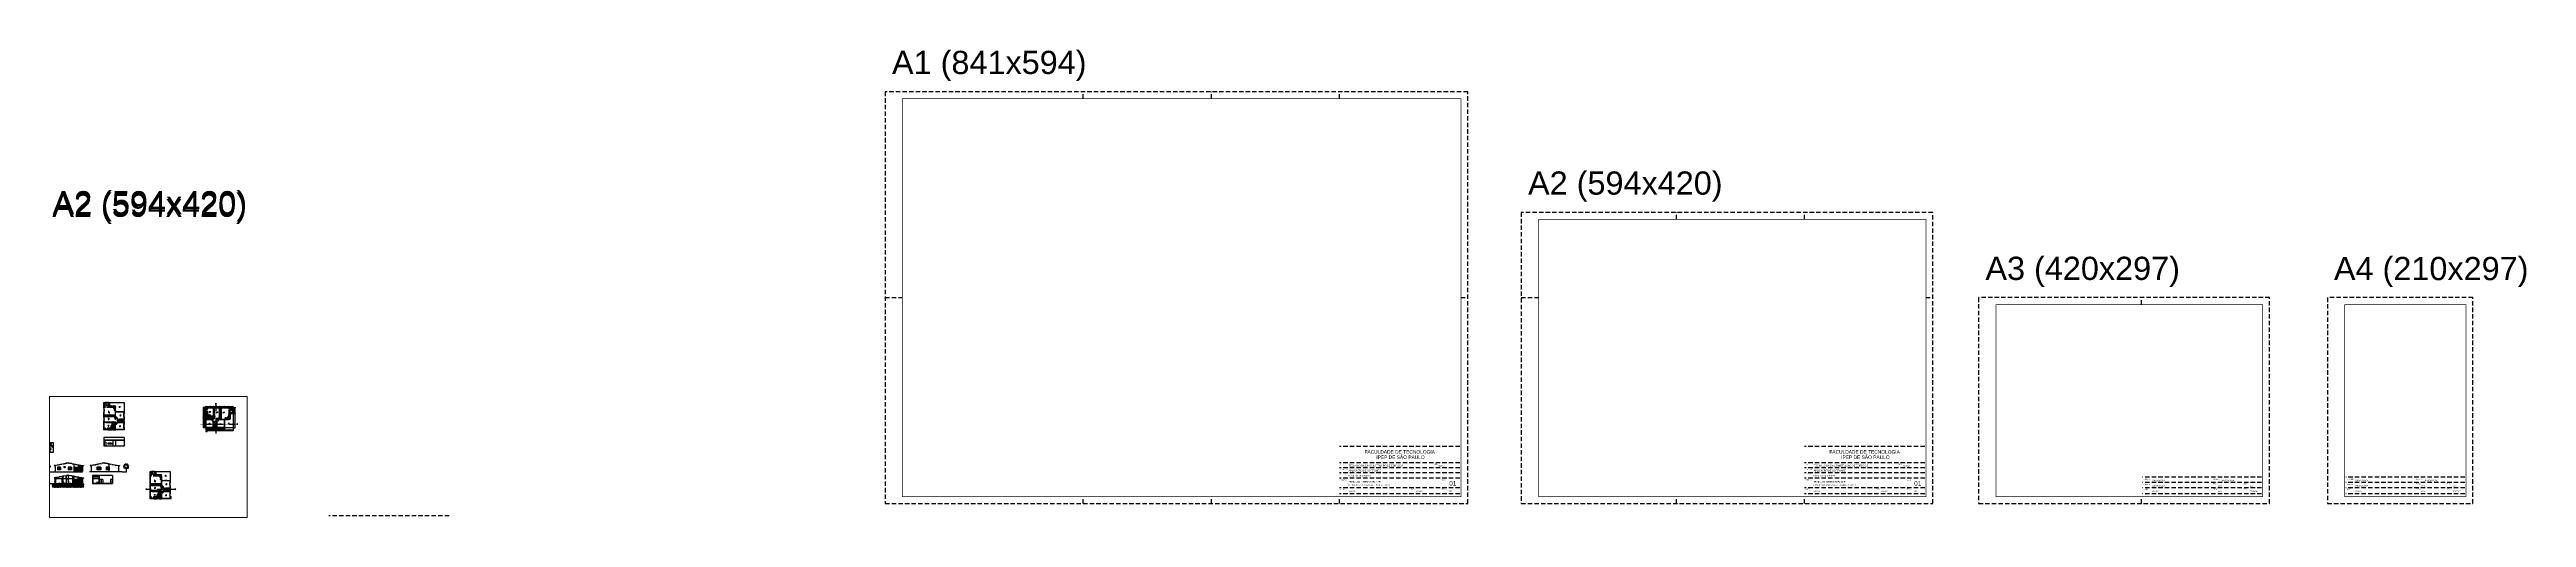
# Paper-space layout 'A4' of a CAD drawing. Header units: metres. Extents: x 0 to 3575, y 0 to 675.
# The model-space entities are those that its viewports show. They can reach past a viewport. Long polylines and large blocks are cut down to what shows.
import ezdxf

# ---------------------------------------------------------------- set-up
doc = ezdxf.new("R2010")
doc.units = ezdxf.units.M
for name, pattern in [('ACAD_ISO02W100', [15, 12, -3]), ('DIVIDE', [1.25, 0.5, -0.25, 0, -0.25, 0, -0.25]), ('HIDDEN', [9.525, 6.35, -3.175])]:
    doc.linetypes.add(name, pattern=pattern)
for name, color, linetype in [('ARQ-COTAS', 30, 'Continuous'), ('ARQ-ESQ-01', 1, 'ACAD_ISO02W100'), ('ARQ-ESQ-02', 2, 'Continuous'), ('ARQ-FOLHA', 7, 'HIDDEN'), ('ARQ-LINHACORTE', 3, 'DIVIDE'), ('ARQ-NIVEL', 1, 'Continuous'), ('ARQ-PECAS_SANITARIAS', 7, 'Continuous'), ('ARQ-PISO', 8, 'Continuous'), ('ARQ-TEXTO2', 2, 'Continuous'), ('ARQ-TEXTO3', 3, 'Continuous'), ('ARQ-TEXTO4', 4, 'Continuous'), ('ARQ_ALVENARIA', 4, 'Continuous'), ('ARQ_LINHA-02', 2, 'Continuous')]:
    doc.layers.add(name, color=color, linetype=linetype)
doc.layers.add('ARQ_VIEWPORT', color=30, linetype='Continuous', plot=False)
doc.styles.add('arial', font='arial.ttf')
doc.styles.add('ROMANS', font='romans.shx')
doc.dimstyles.new('1-100', dxfattribs={"dimtxt": 0.12, "dimasz": 0.1, "dimexe": 0.05, "dimexo": 0.1, "dimgap": 0.03, "dimtad": 1, "dimzin": 5, "dimdsep": 46, "dimtxsty": 'ROMANS', "dimblk": 'OBLIQUE', "dimcen": 0, "dimclrd": 256, "dimclre": 256, "dimclrt": 2, "dimadec": 0, "dimazin": 0, "dimtfac": 1, "dimtofl": 0, "dimtmove": 2, "dimatfit": 3, "dimfxl": 0.04, "dimtolj": 1, "dimtzin": 1, "dimarcsym": 0})
doc.dimstyles.new('1-50', dxfattribs={"dimscale": 0.5, "dimtxt": 0.2, "dimasz": 0.1, "dimexe": 0.05, "dimexo": 0.1, "dimgap": 0.03, "dimtad": 1, "dimzin": 5, "dimdsep": 46, "dimtxsty": 'ROMANS', "dimblk": 'OBLIQUE', "dimcen": 0, "dimclrd": 256, "dimclre": 256, "dimclrt": 2, "dimadec": 0, "dimazin": 0, "dimtfac": 1, "dimtofl": 0, "dimtmove": 2, "dimatfit": 3, "dimfxl": 0.04, "dimtolj": 1, "dimtzin": 1, "dimarcsym": 0})
pattern_1 = [(45, (0, 0), (-0.0148492424, 0.0148492424), [])]
pattern_2 = [(0, (0, 0), (0, 0.3), []), (90, (0, 0), (-0.3, 2e-17), [])]
pattern_3 = [(315, (-99.676934, 1074.538666), (0.0148492424, 0.0148492424), [])]
pattern_4 = [(270, (-99.67693, 1074.53867), (0.3, -6e-17), []), (360, (-99.67693, 1074.53867), (7e-17, 0.3), [])]
pattern_5 = [(135, (1067.208458, 24.169106), (-0.0148492424, -0.0148492424), [])]
pattern_6 = [(90, (1067.20846, 24.1691), (-0.3, 9e-17), []), (180, (1067.20846, 24.1691), (-1e-16, -0.3), [])]

# ---------------------------------------------------------------- blocks, each defined once
blk = doc.blocks.new('FOLHA A4')
at = {"layer": 'ARQ-FOLHA'}
for p, q in [((210, 0), (0, 0)), ((0, 0), (0, -297)), ((210, -297), (210, 0)), ((0, -297), (210, -297))]:
    blk.add_line(p, q, dxfattribs=at)
at = {"layer": 'ARQ-FOLHA', "const_width": 1}
blk.add_lwpolyline([(200, -10), (25, -10), (25, -287), (200, -287), (200, -10)], dxfattribs=at)
blk = doc.blocks.new('FOLHA A3')
at = {"layer": 'ARQ-FOLHA'}
for p, q in [((420, 0), (0, 0)), ((0, 0), (0, -297)), ((235, -10), (235, 0)), ((420, -297), (420, 0)), ((0, -297), (420, -297)), ((235, -297), (235, -287))]:
    blk.add_line(p, q, dxfattribs=at)
at = {"layer": 'ARQ-FOLHA', "const_width": 1}
blk.add_lwpolyline([(410, -10), (25, -10), (25, -287), (410, -287), (410, -10)], dxfattribs=at)
blk = doc.blocks.new('FOLHA A2')
at = {"layer": 'ARQ-FOLHA'}
for p, q in [((594, 0), (0, 0)), ((0, 0), (0, -420)), ((224, -10), (224, 0)), ((409, -10), (409, 0)), ((594, -420), (594, 0)), ((0, -123), (25, -123)), ((584, -123), (594, -123)), ((0, -420), (594, -420)), ((224, -420), (224, -410)), ((409, -420), (409, -410))]:
    blk.add_line(p, q, dxfattribs=at)
at = {"layer": 'ARQ-FOLHA', "const_width": 1}
blk.add_lwpolyline([(25, -410), (584, -410), (584, -10), (25, -10), (25, -410)], dxfattribs=at)
blk = doc.blocks.new('FOLHA A1')
at = {"layer": 'ARQ-FOLHA'}
for p, q in [((841, 0), (0, 0)), ((0, 0), (0, -594)), ((286, -10), (286, 0)), ((471, -10), (471, 0)), ((656, -10), (656, 0)), ((841, -594), (841, 0)), ((0, -297), (25, -297)), ((831, -297), (841, -297)), ((0, -594), (841, -594)), ((286, -594), (286, -584)), ((471, -594), (471, -584)), ((656, -594), (656, -584))]:
    blk.add_line(p, q, dxfattribs=at)
at = {"layer": 'ARQ-FOLHA', "const_width": 1}
blk.add_lwpolyline([(25, -10), (25, -584), (831, -584), (831, -10), (25, -10)], dxfattribs=at)
blk = doc.blocks.new('_Oblique')
at = {"color": 0, "linetype": 'ByBlock', "lineweight": -2}
blk.add_line((-0.5, -0.5), (0.5, 0.5), dxfattribs=at)
blk = doc.blocks.new('*D57')
at = {"layer": 'ARQ-COTAS', "lineweight": -2, "transparency": 16777216}
for p, q in [((435.3, 562), (435.3, 562.2)), ((435.3, 562.2), (435.8, 562.2)), ((435.8, 562), (435.8, 562.2))]:
    blk.add_line(p, q, dxfattribs=at)
at = {"layer": 'DEFPOINTS', "color": 0, "transparency": 16777216}
for p in [(435.3, 562), (435.8, 562.2), (435.8, 562)]:
    blk.add_point(p, dxfattribs=at)
at = {"layer": 'ARQ-COTAS', "lineweight": -2, "transparency": 16777216, "xscale": 0.05, "yscale": 0.05, "zscale": 0.05, "rotation": 180}
blk.add_blockref('_Oblique', (435.3, 562.2), dxfattribs=at)
at = {"layer": 'ARQ-COTAS', "lineweight": -2, "transparency": 16777216, "xscale": 0.05, "yscale": 0.05, "zscale": 0.05}
blk.add_blockref('_Oblique', (435.8, 562.2), dxfattribs=at)
at = {"layer": 'ARQ-COTAS', "color": 2, "transparency": 16777216, "insert": (435.5, 562.3), "char_height": 0.1, "attachment_point": 5, "style": 'ROMANS'}
blk.add_mtext('\\A1;.50', dxfattribs=at)
blk = doc.blocks.new('A$C4D0E081D')
at = {"layer": 'ARQ-NIVEL'}
h = blk.add_hatch(dxfattribs=at)
h.set_pattern_fill('ANSI31', color=8, scale=0.25, angle=90, style=0)
h.set_pattern_definition([(135, (-18.381433, -69.158416), (-0.022097087, -0.022097087), [])])
h.paths.add_polyline_path([(0.4, 0.3), (0.2, 0.3), (0.2, 0.1), (0, 0.1), (0, 0), (0.3, 0), (0.3, 0.2), (0.4, 0.2)])
at = {"layer": 'ARQ-NIVEL', "color": 2}
blk.add_lwpolyline([(0, 0.1), (0.2, 0.1), (0.2, 0.3), (0.4, 0.3)], dxfattribs=at)
blk = doc.blocks.new('nivel planta')
at = {"layer": 'ARQ-NIVEL', "color": 1}
for p, q in [((0, 0), (-1, 0)), ((-0.9, 0.1), (-0.8, 0.1)), ((-0.9, 0.1), (-0.8, 0.1)), ((-0.9, 0.1), (-0.8, 0.1)), ((-0.9, 0), (-0.8, 0)), ((-0.9, 0), (-0.8, 0)), ((-0.9, 0), (-0.8, 0)), ((-0.9, 0), (-0.8, 0)), ((-0.9, 0), (-0.8, 0)), ((-0.9, 0), (-0.8, 0)), ((-0.8, 0.2), (-0.8, -0.2)), ((-0.8, 0.1), (-0.8, 0.1)), ((-0.8, 0.1), (-0.8, 0.1)), ((-0.8, 0), (-0.7, 0)), ((-0.8, 0), (-0.7, 0)), ((-0.8, 0), (-0.7, 0)), ((-0.8, 0), (-0.7, 0)), ((-0.8, 0), (-0.7, 0)), ((-0.8, 0), (-0.7, 0)), ((-0.8, 0), (-0.7, 0)), ((-0.8, -0.1), (-0.7, -0.1)), ((-0.8, -0.1), (-0.7, -0.1)), ((-0.8, -0.1), (-0.7, -0.1)), ((-0.8, -0.1), (-0.7, -0.1)), ((-0.8, -0.1), (-0.8, -0.1))]:
    blk.add_line(p, q, dxfattribs=at)
blk.add_circle((-0.8, 0), 0.0937, dxfattribs=at)
blk = doc.blocks.new('nivel corte')
at = {"color": 1}
for p, q in [((-0.2, 0.2), (0.2, 0.2)), ((0, 0), (-0.1, 0.2)), ((0, 0.1), (-0.1, 0.1)), ((0, 0.1), (-0.1, 0.1)), ((0, 0.1), (-0.1, 0.1)), ((0, 0.1), (-0.1, 0.1)), ((0, 0.1), (-0.1, 0.1)), ((0, 0.1), (-0.1, 0.1)), ((0, 0.1), (-0.1, 0.1)), ((0, 0.1), (-0.1, 0.1)), ((0, 0.1), (-0.1, 0.1)), ((0, 0), (0, 0.3)), ((0, 0), (0.1, 0.2)), ((0, 0.2), (0.8, 0.2)), ((0, 0.1), (0, 0.1)), ((0, 0), (0, 0)), ((0, 0), (0, 0)), ((0, 0), (0, 0)), ((0, 0), (0, 0)), ((0, 0), (0, 0))]:
    blk.add_line(p, q, dxfattribs=at)
blk = doc.blocks.new('*D85')
at = {"layer": 'ARQ-COTAS', "lineweight": -2, "transparency": 16777216}
for p, q in [((519.5, 581.8), (519.4, 581.8)), ((519.4, 581.8), (519.4, 580.8)), ((519.5, 580.8), (519.4, 580.8))]:
    blk.add_line(p, q, dxfattribs=at)
at = {"layer": 'DEFPOINTS', "color": 0, "transparency": 16777216}
for p in [(519.4, 580.8), (519.6, 581.8), (519.6, 580.8)]:
    blk.add_point(p, dxfattribs=at)
at = {"layer": 'ARQ-COTAS', "lineweight": -2, "transparency": 16777216, "xscale": 0.1, "yscale": 0.1, "zscale": 0.1}
for p, rotation in [((519.4, 581.8), 90), ((519.4, 580.8), 270)]:
    blk.add_blockref('_Oblique', p, dxfattribs=dict(at, rotation=rotation))
at = {"layer": 'ARQ-COTAS', "color": 2, "transparency": 16777216, "insert": (519.3, 581.3), "char_height": 0.12, "attachment_point": 5, "rotation": 90, "style": 'ROMANS'}
blk.add_mtext('\\A1;1.03', dxfattribs=at)
blk = doc.blocks.new('*D86')
at = {"layer": 'ARQ-COTAS', "lineweight": -2, "transparency": 16777216}
for p, q in [((519.5, 580.8), (519.4, 580.8)), ((519.4, 580.8), (519.4, 578.3)), ((519.5, 578.3), (519.4, 578.3))]:
    blk.add_line(p, q, dxfattribs=at)
at = {"layer": 'DEFPOINTS', "color": 0, "transparency": 16777216}
for p in [(519.4, 578.3), (519.6, 580.8), (519.6, 578.3)]:
    blk.add_point(p, dxfattribs=at)
at = {"layer": 'ARQ-COTAS', "lineweight": -2, "transparency": 16777216, "xscale": 0.1, "yscale": 0.1, "zscale": 0.1}
for p, rotation in [((519.4, 580.8), 90), ((519.4, 578.3), 270)]:
    blk.add_blockref('_Oblique', p, dxfattribs=dict(at, rotation=rotation))
at = {"layer": 'ARQ-COTAS', "color": 2, "transparency": 16777216, "insert": (519.3, 579.6), "char_height": 0.12, "attachment_point": 5, "rotation": 90, "style": 'ROMANS'}
blk.add_mtext('\\A1;2.47', dxfattribs=at)
blk = doc.blocks.new('*D87')
at = {"layer": 'ARQ-COTAS', "lineweight": -2, "transparency": 16777216}
for p, q in [((519.5, 578.3), (519.4, 578.3)), ((519.4, 578.3), (519.4, 576.3)), ((519.5, 576.3), (519.4, 576.3))]:
    blk.add_line(p, q, dxfattribs=at)
at = {"layer": 'DEFPOINTS', "color": 0, "transparency": 16777216}
for p in [(519.4, 576.3), (519.6, 578.3), (519.6, 576.3)]:
    blk.add_point(p, dxfattribs=at)
at = {"layer": 'ARQ-COTAS', "lineweight": -2, "transparency": 16777216, "xscale": 0.1, "yscale": 0.1, "zscale": 0.1}
for p, rotation in [((519.4, 578.3), 90), ((519.4, 576.3), 270)]:
    blk.add_blockref('_Oblique', p, dxfattribs=dict(at, rotation=rotation))
at = {"layer": 'ARQ-COTAS', "color": 2, "transparency": 16777216, "insert": (519.3, 577.3), "char_height": 0.12, "attachment_point": 5, "rotation": 90, "style": 'ROMANS'}
blk.add_mtext('\\A1;2.00', dxfattribs=at)
blk = doc.blocks.new('*D88')
at = {"layer": 'ARQ-COTAS', "lineweight": -2, "transparency": 16777216}
for p, q in [((518.1, 576.4), (518.1, 576.7)), ((519.6, 576.6), (518.1, 576.6)), ((519.6, 576.4), (519.6, 576.7))]:
    blk.add_line(p, q, dxfattribs=at)
at = {"layer": 'DEFPOINTS', "color": 0, "transparency": 16777216}
for p in [(518.1, 576.6), (518.1, 576.3), (519.6, 576.3)]:
    blk.add_point(p, dxfattribs=at)
at = {"layer": 'ARQ-COTAS', "lineweight": -2, "transparency": 16777216, "xscale": 0.1, "yscale": 0.1, "zscale": 0.1, "rotation": 180}
blk.add_blockref('_Oblique', (518.1, 576.6), dxfattribs=at)
at = {"layer": 'ARQ-COTAS', "lineweight": -2, "transparency": 16777216, "xscale": 0.1, "yscale": 0.1, "zscale": 0.1}
blk.add_blockref('_Oblique', (519.6, 576.6), dxfattribs=at)
at = {"layer": 'ARQ-COTAS', "color": 2, "transparency": 16777216, "insert": (518.9, 576.7), "char_height": 0.12, "attachment_point": 5, "style": 'ROMANS'}
blk.add_mtext('\\A1;1.50', dxfattribs=at)
blk = doc.blocks.new('*D89')
at = {"layer": 'ARQ-PISO', "lineweight": -2, "transparency": 16777216}
for p, q in [((516.5, 575.1), (516.2, 575.1)), ((516.3, 572.2), (516.3, 575.1)), ((516.5, 572.2), (516.2, 572.2))]:
    blk.add_line(p, q, dxfattribs=at)
at = {"layer": 'DEFPOINTS', "color": 0, "transparency": 16777216}
for p in [(516.3, 575.1), (516.6, 575.1), (516.6, 572.2)]:
    blk.add_point(p, dxfattribs=at)
at = {"layer": 'ARQ-PISO', "lineweight": -2, "transparency": 16777216, "xscale": 0.1, "yscale": 0.1, "zscale": 0.1}
for p, rotation in [((516.3, 575.1), 90), ((516.3, 572.2), 270)]:
    blk.add_blockref('_Oblique', p, dxfattribs=dict(at, rotation=rotation))
at = {"layer": 'ARQ-PISO', "color": 2, "transparency": 16777216, "insert": (516.2, 573.7), "char_height": 0.12, "attachment_point": 5, "rotation": 90, "style": 'ROMANS'}
blk.add_mtext('\\A1;2.95', dxfattribs=at)
blk = doc.blocks.new('*D90')
at = {"layer": 'ARQ-COTAS', "lineweight": -2, "transparency": 16777216}
for p, q in [((513, 572.1), (513, 571.6)), ((513, 571.6), (514, 571.6)), ((514, 572), (514, 571.6))]:
    blk.add_line(p, q, dxfattribs=at)
at = {"layer": 'DEFPOINTS', "color": 0, "transparency": 16777216}
for p in [(513, 572.2), (514, 572), (514, 571.6)]:
    blk.add_point(p, dxfattribs=at)
at = {"layer": 'ARQ-COTAS', "lineweight": -2, "transparency": 16777216, "xscale": 0.05, "yscale": 0.05, "zscale": 0.05, "rotation": 180}
blk.add_blockref('_Oblique', (513, 571.6), dxfattribs=at)
at = {"layer": 'ARQ-COTAS', "lineweight": -2, "transparency": 16777216, "xscale": 0.05, "yscale": 0.05, "zscale": 0.05}
blk.add_blockref('_Oblique', (514, 571.6), dxfattribs=at)
at = {"layer": 'ARQ-COTAS', "color": 2, "transparency": 16777216, "insert": (513.5, 571.7), "char_height": 0.1, "attachment_point": 5, "style": 'ROMANS'}
blk.add_mtext('\\A1;1.00', dxfattribs=at)
blk = doc.blocks.new('*D91')
at = {"layer": 'ARQ-COTAS', "lineweight": -2, "transparency": 16777216}
for p, q in [((514, 572), (514, 571.6)), ((514, 571.6), (515.5, 571.6)), ((515.5, 572), (515.5, 571.6))]:
    blk.add_line(p, q, dxfattribs=at)
at = {"layer": 'DEFPOINTS', "color": 0, "transparency": 16777216}
for p in [(514, 572), (515.5, 572), (515.5, 571.6)]:
    blk.add_point(p, dxfattribs=at)
at = {"layer": 'ARQ-COTAS', "lineweight": -2, "transparency": 16777216, "xscale": 0.05, "yscale": 0.05, "zscale": 0.05, "rotation": 180}
blk.add_blockref('_Oblique', (514, 571.6), dxfattribs=at)
at = {"layer": 'ARQ-COTAS', "lineweight": -2, "transparency": 16777216, "xscale": 0.05, "yscale": 0.05, "zscale": 0.05}
blk.add_blockref('_Oblique', (515.5, 571.6), dxfattribs=at)
at = {"layer": 'ARQ-COTAS', "color": 2, "transparency": 16777216, "insert": (514.7, 571.7), "char_height": 0.1, "attachment_point": 5, "style": 'ROMANS'}
blk.add_mtext('\\A1;1.50', dxfattribs=at)
blk = doc.blocks.new('*D92')
at = {"layer": 'ARQ-COTAS', "lineweight": -2, "transparency": 16777216}
for p, q in [((515.5, 572), (515.5, 571.6)), ((515.5, 571.6), (516.5, 571.6)), ((516.5, 572.1), (516.5, 571.6))]:
    blk.add_line(p, q, dxfattribs=at)
at = {"layer": 'DEFPOINTS', "color": 0, "transparency": 16777216}
for p in [(515.5, 572), (516.5, 572.2), (516.5, 571.6)]:
    blk.add_point(p, dxfattribs=at)
at = {"layer": 'ARQ-COTAS', "lineweight": -2, "transparency": 16777216, "xscale": 0.05, "yscale": 0.05, "zscale": 0.05, "rotation": 180}
blk.add_blockref('_Oblique', (515.5, 571.6), dxfattribs=at)
at = {"layer": 'ARQ-COTAS', "lineweight": -2, "transparency": 16777216, "xscale": 0.05, "yscale": 0.05, "zscale": 0.05}
blk.add_blockref('_Oblique', (516.5, 571.6), dxfattribs=at)
at = {"layer": 'ARQ-COTAS', "color": 2, "transparency": 16777216, "insert": (516, 571.7), "char_height": 0.1, "attachment_point": 5, "style": 'ROMANS'}
blk.add_mtext('\\A1;1.00', dxfattribs=at)
blk = doc.blocks.new('*D93')
at = {"layer": 'ARQ-COTAS', "lineweight": -2, "transparency": 16777216}
for p, q in [((516.6, 572.1), (516.6, 571.6)), ((516.6, 571.6), (517, 571.6)), ((517, 572), (517, 571.6))]:
    blk.add_line(p, q, dxfattribs=at)
at = {"layer": 'DEFPOINTS', "color": 0, "transparency": 16777216}
for p in [(516.6, 572.2), (517, 572), (517, 571.6)]:
    blk.add_point(p, dxfattribs=at)
at = {"layer": 'ARQ-COTAS', "lineweight": -2, "transparency": 16777216, "xscale": 0.05, "yscale": 0.05, "zscale": 0.05, "rotation": 180}
blk.add_blockref('_Oblique', (516.6, 571.6), dxfattribs=at)
at = {"layer": 'ARQ-COTAS', "lineweight": -2, "transparency": 16777216, "xscale": 0.05, "yscale": 0.05, "zscale": 0.05}
blk.add_blockref('_Oblique', (517, 571.6), dxfattribs=at)
at = {"layer": 'ARQ-COTAS', "color": 2, "transparency": 16777216, "insert": (516.8, 571.7), "char_height": 0.1, "attachment_point": 5, "style": 'ROMANS'}
blk.add_mtext('\\A1;.40', dxfattribs=at)
blk = doc.blocks.new('*D94')
at = {"layer": 'ARQ-COTAS', "lineweight": -2, "transparency": 16777216}
for p, q in [((517, 572), (517, 571.6)), ((517, 571.6), (517.7, 571.6)), ((517.7, 572), (517.7, 571.6))]:
    blk.add_line(p, q, dxfattribs=at)
at = {"layer": 'DEFPOINTS', "color": 0, "transparency": 16777216}
for p in [(517, 572), (517.7, 572), (517.7, 571.6)]:
    blk.add_point(p, dxfattribs=at)
at = {"layer": 'ARQ-COTAS', "lineweight": -2, "transparency": 16777216, "xscale": 0.05, "yscale": 0.05, "zscale": 0.05, "rotation": 180}
blk.add_blockref('_Oblique', (517, 571.6), dxfattribs=at)
at = {"layer": 'ARQ-COTAS', "lineweight": -2, "transparency": 16777216, "xscale": 0.05, "yscale": 0.05, "zscale": 0.05}
blk.add_blockref('_Oblique', (517.7, 571.6), dxfattribs=at)
at = {"layer": 'ARQ-COTAS', "color": 2, "transparency": 16777216, "insert": (517.4, 571.7), "char_height": 0.1, "attachment_point": 5, "style": 'ROMANS'}
blk.add_mtext('\\A1;.70', dxfattribs=at)
blk = doc.blocks.new('*D95')
at = {"layer": 'ARQ-COTAS', "lineweight": -2, "transparency": 16777216}
for p, q in [((517.7, 572), (517.7, 571.6)), ((517.7, 571.6), (518.1, 571.6)), ((518.1, 572.1), (518.1, 571.6))]:
    blk.add_line(p, q, dxfattribs=at)
at = {"layer": 'DEFPOINTS', "color": 0, "transparency": 16777216}
for p in [(517.7, 572), (518.1, 572.2), (518.1, 571.6)]:
    blk.add_point(p, dxfattribs=at)
at = {"layer": 'ARQ-COTAS', "lineweight": -2, "transparency": 16777216, "xscale": 0.05, "yscale": 0.05, "zscale": 0.05, "rotation": 180}
blk.add_blockref('_Oblique', (517.7, 571.6), dxfattribs=at)
at = {"layer": 'ARQ-COTAS', "lineweight": -2, "transparency": 16777216, "xscale": 0.05, "yscale": 0.05, "zscale": 0.05}
blk.add_blockref('_Oblique', (518.1, 571.6), dxfattribs=at)
at = {"layer": 'ARQ-COTAS', "color": 2, "transparency": 16777216, "insert": (517.9, 571.7), "char_height": 0.1, "attachment_point": 5, "style": 'ROMANS'}
blk.add_mtext('\\A1;.40', dxfattribs=at)
blk = doc.blocks.new('*D96')
at = {"layer": 'ARQ-COTAS', "lineweight": -2, "transparency": 16777216}
for p, q in [((518.3, 572.1), (518.3, 571.6)), ((518.3, 571.6), (519.3, 571.6)), ((519.3, 572), (519.3, 571.6))]:
    blk.add_line(p, q, dxfattribs=at)
at = {"layer": 'DEFPOINTS', "color": 0, "transparency": 16777216}
for p in [(518.3, 572.2), (519.3, 572), (519.3, 571.6)]:
    blk.add_point(p, dxfattribs=at)
at = {"layer": 'ARQ-COTAS', "lineweight": -2, "transparency": 16777216, "xscale": 0.05, "yscale": 0.05, "zscale": 0.05, "rotation": 180}
blk.add_blockref('_Oblique', (518.3, 571.6), dxfattribs=at)
at = {"layer": 'ARQ-COTAS', "lineweight": -2, "transparency": 16777216, "xscale": 0.05, "yscale": 0.05, "zscale": 0.05}
blk.add_blockref('_Oblique', (519.3, 571.6), dxfattribs=at)
at = {"layer": 'ARQ-COTAS', "color": 2, "transparency": 16777216, "insert": (518.8, 571.7), "char_height": 0.1, "attachment_point": 5, "style": 'ROMANS'}
blk.add_mtext('\\A1;1.00', dxfattribs=at)
blk = doc.blocks.new('*D97')
at = {"layer": 'ARQ-COTAS', "lineweight": -2, "transparency": 16777216}
for p, q in [((519.3, 572), (519.3, 571.6)), ((519.3, 571.6), (520.8, 571.6)), ((520.8, 572), (520.8, 571.6))]:
    blk.add_line(p, q, dxfattribs=at)
at = {"layer": 'DEFPOINTS', "color": 0, "transparency": 16777216}
for p in [(519.3, 572), (520.8, 572), (520.8, 571.6)]:
    blk.add_point(p, dxfattribs=at)
at = {"layer": 'ARQ-COTAS', "lineweight": -2, "transparency": 16777216, "xscale": 0.05, "yscale": 0.05, "zscale": 0.05, "rotation": 180}
blk.add_blockref('_Oblique', (519.3, 571.6), dxfattribs=at)
at = {"layer": 'ARQ-COTAS', "lineweight": -2, "transparency": 16777216, "xscale": 0.05, "yscale": 0.05, "zscale": 0.05}
blk.add_blockref('_Oblique', (520.8, 571.6), dxfattribs=at)
at = {"layer": 'ARQ-COTAS', "color": 2, "transparency": 16777216, "insert": (520, 571.7), "char_height": 0.1, "attachment_point": 5, "style": 'ROMANS'}
blk.add_mtext('\\A1;1.50', dxfattribs=at)
blk = doc.blocks.new('*D98')
at = {"layer": 'ARQ-COTAS', "lineweight": -2, "transparency": 16777216}
for p, q in [((520.8, 572), (520.8, 571.6)), ((520.8, 571.6), (521.8, 571.6)), ((521.8, 572.1), (521.8, 571.6))]:
    blk.add_line(p, q, dxfattribs=at)
at = {"layer": 'DEFPOINTS', "color": 0, "transparency": 16777216}
for p in [(520.8, 572), (521.8, 572.2), (521.8, 571.6)]:
    blk.add_point(p, dxfattribs=at)
at = {"layer": 'ARQ-COTAS', "lineweight": -2, "transparency": 16777216, "xscale": 0.05, "yscale": 0.05, "zscale": 0.05, "rotation": 180}
blk.add_blockref('_Oblique', (520.8, 571.6), dxfattribs=at)
at = {"layer": 'ARQ-COTAS', "lineweight": -2, "transparency": 16777216, "xscale": 0.05, "yscale": 0.05, "zscale": 0.05}
blk.add_blockref('_Oblique', (521.8, 571.6), dxfattribs=at)
at = {"layer": 'ARQ-COTAS', "color": 2, "transparency": 16777216, "insert": (521.3, 571.7), "char_height": 0.1, "attachment_point": 5, "style": 'ROMANS'}
blk.add_mtext('\\A1;1.00', dxfattribs=at)
blk = doc.blocks.new('*D99')
at = {"layer": 'ARQ-COTAS', "lineweight": -2, "transparency": 16777216}
for p, q in [((513, 572.1), (513, 571.1)), ((513, 571.1), (516.5, 571.1)), ((516.5, 572.1), (516.5, 571.1))]:
    blk.add_line(p, q, dxfattribs=at)
at = {"layer": 'DEFPOINTS', "color": 0, "transparency": 16777216}
for p in [(513, 572.2), (516.5, 572.2), (516.5, 571.1)]:
    blk.add_point(p, dxfattribs=at)
at = {"layer": 'ARQ-COTAS', "lineweight": -2, "transparency": 16777216, "xscale": 0.05, "yscale": 0.05, "zscale": 0.05, "rotation": 180}
blk.add_blockref('_Oblique', (513, 571.1), dxfattribs=at)
at = {"layer": 'ARQ-COTAS', "lineweight": -2, "transparency": 16777216, "xscale": 0.05, "yscale": 0.05, "zscale": 0.05}
blk.add_blockref('_Oblique', (516.5, 571.1), dxfattribs=at)
at = {"layer": 'ARQ-COTAS', "color": 2, "transparency": 16777216, "insert": (514.7, 571.2), "char_height": 0.1, "attachment_point": 5, "style": 'ROMANS'}
blk.add_mtext('\\A1;3.50', dxfattribs=at)
blk = doc.blocks.new('*D100')
at = {"layer": 'ARQ-COTAS', "lineweight": -2, "transparency": 16777216}
for p, q in [((516.5, 572.1), (516.5, 571.1)), ((516.5, 571.1), (516.6, 571.1)), ((516.6, 572.1), (516.6, 571.1))]:
    blk.add_line(p, q, dxfattribs=at)
at = {"layer": 'DEFPOINTS', "color": 0, "transparency": 16777216}
for p in [(516.5, 572.2), (516.6, 572.2), (516.6, 571.1)]:
    blk.add_point(p, dxfattribs=at)
at = {"layer": 'ARQ-COTAS', "lineweight": -2, "transparency": 16777216, "xscale": 0.05, "yscale": 0.05, "zscale": 0.05, "rotation": 180}
blk.add_blockref('_Oblique', (516.5, 571.1), dxfattribs=at)
at = {"layer": 'ARQ-COTAS', "lineweight": -2, "transparency": 16777216, "xscale": 0.05, "yscale": 0.05, "zscale": 0.05}
blk.add_blockref('_Oblique', (516.6, 571.1), dxfattribs=at)
at = {"layer": 'ARQ-COTAS', "color": 2, "transparency": 16777216, "insert": (516.5, 570.9), "char_height": 0.1, "attachment_point": 5, "style": 'ROMANS'}
blk.add_mtext('\\A1;.15', dxfattribs=at)
blk = doc.blocks.new('*D101')
at = {"layer": 'ARQ-COTAS', "lineweight": -2, "transparency": 16777216}
for p, q in [((516.6, 572.1), (516.6, 571.1)), ((516.6, 571.1), (518.1, 571.1)), ((518.1, 572.1), (518.1, 571.1))]:
    blk.add_line(p, q, dxfattribs=at)
at = {"layer": 'DEFPOINTS', "color": 0, "transparency": 16777216}
for p in [(516.6, 572.2), (518.1, 572.2), (518.1, 571.1)]:
    blk.add_point(p, dxfattribs=at)
at = {"layer": 'ARQ-COTAS', "lineweight": -2, "transparency": 16777216, "xscale": 0.05, "yscale": 0.05, "zscale": 0.05, "rotation": 180}
blk.add_blockref('_Oblique', (516.6, 571.1), dxfattribs=at)
at = {"layer": 'ARQ-COTAS', "lineweight": -2, "transparency": 16777216, "xscale": 0.05, "yscale": 0.05, "zscale": 0.05}
blk.add_blockref('_Oblique', (518.1, 571.1), dxfattribs=at)
at = {"layer": 'ARQ-COTAS', "color": 2, "transparency": 16777216, "insert": (517.4, 571.2), "char_height": 0.1, "attachment_point": 5, "style": 'ROMANS'}
blk.add_mtext('\\A1;1.50', dxfattribs=at)
blk = doc.blocks.new('*D102')
at = {"layer": 'ARQ-COTAS', "lineweight": -2, "transparency": 16777216}
for p, q in [((518.1, 572.1), (518.1, 571.1)), ((518.1, 571.1), (518.3, 571.1)), ((518.3, 572.1), (518.3, 571.1))]:
    blk.add_line(p, q, dxfattribs=at)
at = {"layer": 'DEFPOINTS', "color": 0, "transparency": 16777216}
for p in [(518.1, 572.2), (518.3, 572.2), (518.3, 571.1)]:
    blk.add_point(p, dxfattribs=at)
at = {"layer": 'ARQ-COTAS', "lineweight": -2, "transparency": 16777216, "xscale": 0.05, "yscale": 0.05, "zscale": 0.05, "rotation": 180}
blk.add_blockref('_Oblique', (518.1, 571.1), dxfattribs=at)
at = {"layer": 'ARQ-COTAS', "lineweight": -2, "transparency": 16777216, "xscale": 0.05, "yscale": 0.05, "zscale": 0.05}
blk.add_blockref('_Oblique', (518.3, 571.1), dxfattribs=at)
at = {"layer": 'ARQ-COTAS', "color": 2, "transparency": 16777216, "insert": (518.2, 570.9), "char_height": 0.1, "attachment_point": 5, "style": 'ROMANS'}
blk.add_mtext('\\A1;.15', dxfattribs=at)
blk = doc.blocks.new('*D103')
at = {"layer": 'ARQ-COTAS', "lineweight": -2, "transparency": 16777216}
for p, q in [((518.3, 572.1), (518.3, 571.1)), ((518.3, 571.1), (521.8, 571.1)), ((521.8, 572.1), (521.8, 571.1))]:
    blk.add_line(p, q, dxfattribs=at)
at = {"layer": 'DEFPOINTS', "color": 0, "transparency": 16777216}
for p in [(518.3, 572.2), (521.8, 572.2), (521.8, 571.1)]:
    blk.add_point(p, dxfattribs=at)
at = {"layer": 'ARQ-COTAS', "lineweight": -2, "transparency": 16777216, "xscale": 0.05, "yscale": 0.05, "zscale": 0.05, "rotation": 180}
blk.add_blockref('_Oblique', (518.3, 571.1), dxfattribs=at)
at = {"layer": 'ARQ-COTAS', "lineweight": -2, "transparency": 16777216, "xscale": 0.05, "yscale": 0.05, "zscale": 0.05}
blk.add_blockref('_Oblique', (521.8, 571.1), dxfattribs=at)
at = {"layer": 'ARQ-COTAS', "color": 2, "transparency": 16777216, "insert": (520, 571.2), "char_height": 0.1, "attachment_point": 5, "style": 'ROMANS'}
blk.add_mtext('\\A1;3.50', dxfattribs=at)
blk = doc.blocks.new('*D104')
at = {"layer": 'ARQ-COTAS', "lineweight": -2, "transparency": 16777216}
for p, q in [((521.8, 572.1), (521.8, 571.1)), ((521.8, 571.1), (521.9, 571.1)), ((521.9, 572), (521.9, 571.1))]:
    blk.add_line(p, q, dxfattribs=at)
at = {"layer": 'DEFPOINTS', "color": 0, "transparency": 16777216}
for p in [(521.8, 572.2), (521.9, 572), (521.9, 571.1)]:
    blk.add_point(p, dxfattribs=at)
at = {"layer": 'ARQ-COTAS', "lineweight": -2, "transparency": 16777216, "xscale": 0.05, "yscale": 0.05, "zscale": 0.05, "rotation": 180}
blk.add_blockref('_Oblique', (521.8, 571.1), dxfattribs=at)
at = {"layer": 'ARQ-COTAS', "lineweight": -2, "transparency": 16777216, "xscale": 0.05, "yscale": 0.05, "zscale": 0.05}
blk.add_blockref('_Oblique', (521.9, 571.1), dxfattribs=at)
at = {"layer": 'ARQ-COTAS', "color": 2, "transparency": 16777216, "insert": (521.8, 570.9), "char_height": 0.1, "attachment_point": 5, "style": 'ROMANS'}
blk.add_mtext('\\A1;.15', dxfattribs=at)
blk = doc.blocks.new('*D105')
at = {"layer": 'ARQ-COTAS', "lineweight": -2, "transparency": 16777216}
for p, q in [((521.9, 572), (521.9, 571.1)), ((521.9, 571.1), (526.3, 571.1)), ((526.3, 572), (526.3, 571.1))]:
    blk.add_line(p, q, dxfattribs=at)
at = {"layer": 'DEFPOINTS', "color": 0, "transparency": 16777216}
for p in [(521.9, 572), (526.3, 572), (526.3, 571.1)]:
    blk.add_point(p, dxfattribs=at)
at = {"layer": 'ARQ-COTAS', "lineweight": -2, "transparency": 16777216, "xscale": 0.05, "yscale": 0.05, "zscale": 0.05, "rotation": 180}
blk.add_blockref('_Oblique', (521.9, 571.1), dxfattribs=at)
at = {"layer": 'ARQ-COTAS', "lineweight": -2, "transparency": 16777216, "xscale": 0.05, "yscale": 0.05, "zscale": 0.05}
blk.add_blockref('_Oblique', (526.3, 571.1), dxfattribs=at)
at = {"layer": 'ARQ-COTAS', "color": 2, "transparency": 16777216, "insert": (524.1, 571.2), "char_height": 0.1, "attachment_point": 5, "style": 'ROMANS'}
blk.add_mtext('\\A1;4.35', dxfattribs=at)
blk = doc.blocks.new('*D106')
at = {"layer": 'ARQ-COTAS', "lineweight": -2, "transparency": 16777216}
for p, q in [((512.8, 572), (512.8, 570.7)), ((512.8, 570.7), (526.3, 570.7)), ((526.3, 572), (526.3, 570.7))]:
    blk.add_line(p, q, dxfattribs=at)
at = {"layer": 'DEFPOINTS', "color": 0, "transparency": 16777216}
for p in [(512.8, 572), (526.3, 572), (526.3, 570.7)]:
    blk.add_point(p, dxfattribs=at)
at = {"layer": 'ARQ-COTAS', "lineweight": -2, "transparency": 16777216, "xscale": 0.05, "yscale": 0.05, "zscale": 0.05, "rotation": 180}
blk.add_blockref('_Oblique', (512.8, 570.7), dxfattribs=at)
at = {"layer": 'ARQ-COTAS', "lineweight": -2, "transparency": 16777216, "xscale": 0.05, "yscale": 0.05, "zscale": 0.05}
blk.add_blockref('_Oblique', (526.3, 570.7), dxfattribs=at)
at = {"layer": 'ARQ-COTAS', "color": 2, "transparency": 16777216, "insert": (519.5, 570.8), "char_height": 0.1, "attachment_point": 5, "style": 'ROMANS'}
blk.add_mtext('\\A1;13.45', dxfattribs=at)
blk = doc.blocks.new('*D107')
at = {"layer": 'ARQ-COTAS', "lineweight": -2, "transparency": 16777216}
for p, q in [((512.8, 581.8), (512.4, 581.8)), ((512.4, 581.8), (512.4, 581)), ((512.8, 581), (512.4, 581))]:
    blk.add_line(p, q, dxfattribs=at)
at = {"layer": 'DEFPOINTS', "color": 0, "transparency": 16777216}
for p in [(512.4, 581), (512.8, 581.8), (512.8, 581)]:
    blk.add_point(p, dxfattribs=at)
at = {"layer": 'ARQ-COTAS', "lineweight": -2, "transparency": 16777216, "xscale": 0.05, "yscale": 0.05, "zscale": 0.05}
for p, rotation in [((512.4, 581.8), 90), ((512.4, 581), 270)]:
    blk.add_blockref('_Oblique', p, dxfattribs=dict(at, rotation=rotation))
at = {"layer": 'ARQ-COTAS', "color": 2, "transparency": 16777216, "insert": (512.3, 581.4), "char_height": 0.1, "attachment_point": 5, "rotation": 90, "style": 'ROMANS'}
blk.add_mtext('\\A1;.80', dxfattribs=at)
blk = doc.blocks.new('*D108')
at = {"layer": 'ARQ-COTAS', "lineweight": -2, "transparency": 16777216}
for p, q in [((512.8, 581), (512.4, 581)), ((512.4, 581), (512.4, 580)), ((512.8, 580), (512.4, 580))]:
    blk.add_line(p, q, dxfattribs=at)
at = {"layer": 'DEFPOINTS', "color": 0, "transparency": 16777216}
for p in [(512.4, 580), (512.8, 581), (512.8, 580)]:
    blk.add_point(p, dxfattribs=at)
at = {"layer": 'ARQ-COTAS', "lineweight": -2, "transparency": 16777216, "xscale": 0.05, "yscale": 0.05, "zscale": 0.05}
for p, rotation in [((512.4, 581), 90), ((512.4, 580), 270)]:
    blk.add_blockref('_Oblique', p, dxfattribs=dict(at, rotation=rotation))
at = {"layer": 'ARQ-COTAS', "color": 2, "transparency": 16777216, "insert": (512.3, 580.5), "char_height": 0.1, "attachment_point": 5, "rotation": 90, "style": 'ROMANS'}
blk.add_mtext('\\A1;1.00', dxfattribs=at)
blk = doc.blocks.new('*D109')
at = {"layer": 'ARQ-COTAS', "lineweight": -2, "transparency": 16777216}
for p, q in [((512.8, 580), (512.4, 580)), ((512.4, 580), (512.4, 578.2)), ((512.8, 578.2), (512.4, 578.2))]:
    blk.add_line(p, q, dxfattribs=at)
at = {"layer": 'DEFPOINTS', "color": 0, "transparency": 16777216}
for p in [(512.4, 578.2), (512.8, 580), (512.8, 578.2)]:
    blk.add_point(p, dxfattribs=at)
at = {"layer": 'ARQ-COTAS', "lineweight": -2, "transparency": 16777216, "xscale": 0.05, "yscale": 0.05, "zscale": 0.05}
for p, rotation in [((512.4, 580), 90), ((512.4, 578.2), 270)]:
    blk.add_blockref('_Oblique', p, dxfattribs=dict(at, rotation=rotation))
at = {"layer": 'ARQ-COTAS', "color": 2, "transparency": 16777216, "insert": (512.3, 579.1), "char_height": 0.1, "attachment_point": 5, "rotation": 90, "style": 'ROMANS'}
blk.add_mtext('\\A1;1.80', dxfattribs=at)
blk = doc.blocks.new('*D110')
at = {"layer": 'ARQ-COTAS', "lineweight": -2, "transparency": 16777216}
for p, q in [((512.8, 578.2), (512.4, 578.2)), ((512.4, 578.2), (512.4, 577.7)), ((512.9, 577.7), (512.4, 577.7))]:
    blk.add_line(p, q, dxfattribs=at)
at = {"layer": 'DEFPOINTS', "color": 0, "transparency": 16777216}
for p in [(512.4, 577.7), (512.8, 578.2), (513, 577.7)]:
    blk.add_point(p, dxfattribs=at)
at = {"layer": 'ARQ-COTAS', "lineweight": -2, "transparency": 16777216, "xscale": 0.05, "yscale": 0.05, "zscale": 0.05}
for p, rotation in [((512.4, 578.2), 90), ((512.4, 577.7), 270)]:
    blk.add_blockref('_Oblique', p, dxfattribs=dict(at, rotation=rotation))
at = {"layer": 'ARQ-COTAS', "color": 2, "transparency": 16777216, "insert": (512.3, 577.9), "char_height": 0.1, "attachment_point": 5, "rotation": 90, "style": 'ROMANS'}
blk.add_mtext('\\A1;.50', dxfattribs=at)
blk = doc.blocks.new('*D111')
at = {"layer": 'ARQ-COTAS', "lineweight": -2, "transparency": 16777216}
for p, q in [((512.8, 582), (511.4, 582)), ((511.4, 582), (511.4, 572)), ((512.8, 572), (511.4, 572))]:
    blk.add_line(p, q, dxfattribs=at)
at = {"layer": 'DEFPOINTS', "color": 0, "transparency": 16777216}
for p in [(512.8, 582), (511.4, 572), (512.8, 572)]:
    blk.add_point(p, dxfattribs=at)
at = {"layer": 'ARQ-COTAS', "lineweight": -2, "transparency": 16777216, "xscale": 0.05, "yscale": 0.05, "zscale": 0.05}
for p, rotation in [((511.4, 582), 90), ((511.4, 572), 270)]:
    blk.add_blockref('_Oblique', p, dxfattribs=dict(at, rotation=rotation))
at = {"layer": 'ARQ-COTAS', "color": 2, "transparency": 16777216, "insert": (511.4, 577), "char_height": 0.1, "attachment_point": 5, "rotation": 90, "style": 'ROMANS'}
blk.add_mtext('\\A1;9.95', dxfattribs=at)
blk = doc.blocks.new('*D112')
at = {"layer": 'ARQ-COTAS', "lineweight": -2, "transparency": 16777216}
for p, q in [((523.6, 581.9), (523.6, 582.3)), ((524.1, 582.3), (523.6, 582.3)), ((524.1, 581.9), (524.1, 582.3))]:
    blk.add_line(p, q, dxfattribs=at)
at = {"layer": 'DEFPOINTS', "color": 0, "transparency": 16777216}
for p in [(523.6, 582.3), (523.6, 581.8), (524.1, 581.8)]:
    blk.add_point(p, dxfattribs=at)
at = {"layer": 'ARQ-COTAS', "lineweight": -2, "transparency": 16777216, "xscale": 0.05, "yscale": 0.05, "zscale": 0.05, "rotation": 180}
blk.add_blockref('_Oblique', (523.6, 582.3), dxfattribs=at)
at = {"layer": 'ARQ-COTAS', "lineweight": -2, "transparency": 16777216, "xscale": 0.05, "yscale": 0.05, "zscale": 0.05}
blk.add_blockref('_Oblique', (524.1, 582.3), dxfattribs=at)
at = {"layer": 'ARQ-COTAS', "color": 2, "transparency": 16777216, "insert": (523.8, 582.3), "char_height": 0.1, "attachment_point": 5, "style": 'ROMANS'}
blk.add_mtext('\\A1;.50', dxfattribs=at)
blk = doc.blocks.new('*D113')
at = {"layer": 'ARQ-COTAS', "lineweight": -2, "transparency": 16777216}
for p, q in [((521.6, 582), (521.6, 582.3)), ((523.6, 582.3), (521.6, 582.3)), ((523.6, 581.9), (523.6, 582.3))]:
    blk.add_line(p, q, dxfattribs=at)
at = {"layer": 'DEFPOINTS', "color": 0, "transparency": 16777216}
for p in [(521.6, 582.3), (521.6, 582), (523.6, 581.8)]:
    blk.add_point(p, dxfattribs=at)
at = {"layer": 'ARQ-COTAS', "lineweight": -2, "transparency": 16777216, "xscale": 0.05, "yscale": 0.05, "zscale": 0.05, "rotation": 180}
blk.add_blockref('_Oblique', (521.6, 582.3), dxfattribs=at)
at = {"layer": 'ARQ-COTAS', "lineweight": -2, "transparency": 16777216, "xscale": 0.05, "yscale": 0.05, "zscale": 0.05}
blk.add_blockref('_Oblique', (523.6, 582.3), dxfattribs=at)
at = {"layer": 'ARQ-COTAS', "color": 2, "transparency": 16777216, "insert": (522.6, 582.3), "char_height": 0.1, "attachment_point": 5, "style": 'ROMANS'}
blk.add_mtext('\\A1;2.00', dxfattribs=at)
blk = doc.blocks.new('*D114')
at = {"layer": 'ARQ-COTAS', "lineweight": -2, "transparency": 16777216}
for p, q in [((519.8, 581.9), (519.8, 582.3)), ((521.6, 582.3), (519.8, 582.3)), ((521.6, 582), (521.6, 582.3))]:
    blk.add_line(p, q, dxfattribs=at)
at = {"layer": 'DEFPOINTS', "color": 0, "transparency": 16777216}
for p in [(519.8, 582.3), (519.8, 581.8), (521.6, 582)]:
    blk.add_point(p, dxfattribs=at)
at = {"layer": 'ARQ-COTAS', "lineweight": -2, "transparency": 16777216, "xscale": 0.05, "yscale": 0.05, "zscale": 0.05, "rotation": 180}
blk.add_blockref('_Oblique', (519.8, 582.3), dxfattribs=at)
at = {"layer": 'ARQ-COTAS', "lineweight": -2, "transparency": 16777216, "xscale": 0.05, "yscale": 0.05, "zscale": 0.05}
blk.add_blockref('_Oblique', (521.6, 582.3), dxfattribs=at)
at = {"layer": 'ARQ-COTAS', "color": 2, "transparency": 16777216, "insert": (520.7, 582.3), "char_height": 0.1, "attachment_point": 5, "style": 'ROMANS'}
blk.add_mtext('\\A1;1.80', dxfattribs=at)
blk = doc.blocks.new('*D115')
at = {"layer": 'ARQ-COTAS', "lineweight": -2, "transparency": 16777216}
for p, q in [((518.9, 581.9), (518.9, 582.3)), ((519.6, 582.3), (518.9, 582.3)), ((519.6, 581.9), (519.6, 582.3))]:
    blk.add_line(p, q, dxfattribs=at)
at = {"layer": 'DEFPOINTS', "color": 0, "transparency": 16777216}
for p in [(518.9, 582.3), (518.9, 581.8), (519.6, 581.8)]:
    blk.add_point(p, dxfattribs=at)
at = {"layer": 'ARQ-COTAS', "lineweight": -2, "transparency": 16777216, "xscale": 0.05, "yscale": 0.05, "zscale": 0.05, "rotation": 180}
blk.add_blockref('_Oblique', (518.9, 582.3), dxfattribs=at)
at = {"layer": 'ARQ-COTAS', "lineweight": -2, "transparency": 16777216, "xscale": 0.05, "yscale": 0.05, "zscale": 0.05}
blk.add_blockref('_Oblique', (519.6, 582.3), dxfattribs=at)
at = {"layer": 'ARQ-COTAS', "color": 2, "transparency": 16777216, "insert": (519.2, 582.3), "char_height": 0.1, "attachment_point": 5, "style": 'ROMANS'}
blk.add_mtext('\\A1;.75', dxfattribs=at)
blk = doc.blocks.new('*D116')
at = {"layer": 'ARQ-COTAS', "lineweight": -2, "transparency": 16777216}
for p, q in [((517.4, 581.9), (517.4, 582.3)), ((518.9, 582.3), (517.4, 582.3)), ((518.9, 581.9), (518.9, 582.3))]:
    blk.add_line(p, q, dxfattribs=at)
at = {"layer": 'DEFPOINTS', "color": 0, "transparency": 16777216}
for p in [(517.4, 582.3), (517.4, 581.8), (518.9, 581.8)]:
    blk.add_point(p, dxfattribs=at)
at = {"layer": 'ARQ-COTAS', "lineweight": -2, "transparency": 16777216, "xscale": 0.05, "yscale": 0.05, "zscale": 0.05, "rotation": 180}
blk.add_blockref('_Oblique', (517.4, 582.3), dxfattribs=at)
at = {"layer": 'ARQ-COTAS', "lineweight": -2, "transparency": 16777216, "xscale": 0.05, "yscale": 0.05, "zscale": 0.05}
blk.add_blockref('_Oblique', (518.9, 582.3), dxfattribs=at)
at = {"layer": 'ARQ-COTAS', "color": 2, "transparency": 16777216, "insert": (518.1, 582.3), "char_height": 0.1, "attachment_point": 5, "style": 'ROMANS'}
blk.add_mtext('\\A1;1.50', dxfattribs=at)
blk = doc.blocks.new('*D117')
at = {"layer": 'ARQ-COTAS', "lineweight": -2, "transparency": 16777216}
for p, q in [((516.6, 581.9), (516.6, 582.3)), ((517.4, 582.3), (516.6, 582.3)), ((517.4, 581.9), (517.4, 582.3))]:
    blk.add_line(p, q, dxfattribs=at)
at = {"layer": 'DEFPOINTS', "color": 0, "transparency": 16777216}
for p in [(516.6, 582.3), (516.6, 581.8), (517.4, 581.8)]:
    blk.add_point(p, dxfattribs=at)
at = {"layer": 'ARQ-COTAS', "lineweight": -2, "transparency": 16777216, "xscale": 0.05, "yscale": 0.05, "zscale": 0.05, "rotation": 180}
blk.add_blockref('_Oblique', (516.6, 582.3), dxfattribs=at)
at = {"layer": 'ARQ-COTAS', "lineweight": -2, "transparency": 16777216, "xscale": 0.05, "yscale": 0.05, "zscale": 0.05}
blk.add_blockref('_Oblique', (517.4, 582.3), dxfattribs=at)
at = {"layer": 'ARQ-COTAS', "color": 2, "transparency": 16777216, "insert": (517, 582.3), "char_height": 0.1, "attachment_point": 5, "style": 'ROMANS'}
blk.add_mtext('\\A1;.75', dxfattribs=at)
blk = doc.blocks.new('*D118')
at = {"layer": 'ARQ-COTAS', "lineweight": -2, "transparency": 16777216}
for p, q in [((512.8, 582), (512.8, 582.7)), ((512.8, 582.6), (513, 582.6)), ((513, 581.9), (513, 582.7))]:
    blk.add_line(p, q, dxfattribs=at)
at = {"layer": 'DEFPOINTS', "color": 0, "transparency": 16777216}
for p in [(512.8, 582), (513, 582.6), (513, 581.8)]:
    blk.add_point(p, dxfattribs=at)
at = {"layer": 'ARQ-COTAS', "lineweight": -2, "transparency": 16777216, "xscale": 0.05, "yscale": 0.05, "zscale": 0.05, "rotation": 180}
blk.add_blockref('_Oblique', (512.8, 582.6), dxfattribs=at)
at = {"layer": 'ARQ-COTAS', "lineweight": -2, "transparency": 16777216, "xscale": 0.05, "yscale": 0.05, "zscale": 0.05}
blk.add_blockref('_Oblique', (513, 582.6), dxfattribs=at)
at = {"layer": 'ARQ-COTAS', "color": 2, "transparency": 16777216, "insert": (512.9, 582.7), "char_height": 0.1, "attachment_point": 5, "style": 'ROMANS'}
blk.add_mtext('\\A1;.15', dxfattribs=at)
blk = doc.blocks.new('*D119')
at = {"layer": 'ARQ-COTAS', "lineweight": -2, "transparency": 16777216}
for p, q in [((513, 581.9), (513, 582.7)), ((513, 582.6), (516.5, 582.6)), ((516.5, 581.9), (516.5, 582.7))]:
    blk.add_line(p, q, dxfattribs=at)
at = {"layer": 'DEFPOINTS', "color": 0, "transparency": 16777216}
for p in [(513, 581.8), (516.5, 582.6), (516.5, 581.8)]:
    blk.add_point(p, dxfattribs=at)
at = {"layer": 'ARQ-COTAS', "lineweight": -2, "transparency": 16777216, "xscale": 0.05, "yscale": 0.05, "zscale": 0.05, "rotation": 180}
blk.add_blockref('_Oblique', (513, 582.6), dxfattribs=at)
at = {"layer": 'ARQ-COTAS', "lineweight": -2, "transparency": 16777216, "xscale": 0.05, "yscale": 0.05, "zscale": 0.05}
blk.add_blockref('_Oblique', (516.5, 582.6), dxfattribs=at)
at = {"layer": 'ARQ-COTAS', "color": 2, "transparency": 16777216, "insert": (514.7, 582.7), "char_height": 0.1, "attachment_point": 5, "style": 'ROMANS'}
blk.add_mtext('\\A1;3.50', dxfattribs=at)
blk = doc.blocks.new('*D120')
at = {"layer": 'ARQ-COTAS', "lineweight": -2, "transparency": 16777216}
for p, q in [((516.5, 581.9), (516.5, 582.7)), ((516.5, 582.6), (516.6, 582.6)), ((516.6, 581.9), (516.6, 582.7))]:
    blk.add_line(p, q, dxfattribs=at)
at = {"layer": 'DEFPOINTS', "color": 0, "transparency": 16777216}
for p in [(516.5, 581.8), (516.6, 582.6), (516.6, 581.8)]:
    blk.add_point(p, dxfattribs=at)
at = {"layer": 'ARQ-COTAS', "lineweight": -2, "transparency": 16777216, "xscale": 0.05, "yscale": 0.05, "zscale": 0.05, "rotation": 180}
blk.add_blockref('_Oblique', (516.5, 582.6), dxfattribs=at)
at = {"layer": 'ARQ-COTAS', "lineweight": -2, "transparency": 16777216, "xscale": 0.05, "yscale": 0.05, "zscale": 0.05}
blk.add_blockref('_Oblique', (516.6, 582.6), dxfattribs=at)
at = {"layer": 'ARQ-COTAS', "color": 2, "transparency": 16777216, "insert": (516.5, 582.7), "char_height": 0.1, "attachment_point": 5, "style": 'ROMANS'}
blk.add_mtext('\\A1;.15', dxfattribs=at)
blk = doc.blocks.new('*D121')
at = {"layer": 'ARQ-COTAS', "lineweight": -2, "transparency": 16777216}
for p, q in [((516.6, 581.9), (516.6, 582.7)), ((516.6, 582.6), (519.6, 582.6)), ((519.6, 581.9), (519.6, 582.7))]:
    blk.add_line(p, q, dxfattribs=at)
at = {"layer": 'DEFPOINTS', "color": 0, "transparency": 16777216}
for p in [(516.6, 581.8), (519.6, 582.6), (519.6, 581.8)]:
    blk.add_point(p, dxfattribs=at)
at = {"layer": 'ARQ-COTAS', "lineweight": -2, "transparency": 16777216, "xscale": 0.05, "yscale": 0.05, "zscale": 0.05, "rotation": 180}
blk.add_blockref('_Oblique', (516.6, 582.6), dxfattribs=at)
at = {"layer": 'ARQ-COTAS', "lineweight": -2, "transparency": 16777216, "xscale": 0.05, "yscale": 0.05, "zscale": 0.05}
blk.add_blockref('_Oblique', (519.6, 582.6), dxfattribs=at)
at = {"layer": 'ARQ-COTAS', "color": 2, "transparency": 16777216, "insert": (518.1, 582.7), "char_height": 0.1, "attachment_point": 5, "style": 'ROMANS'}
blk.add_mtext('\\A1;3.00', dxfattribs=at)
blk = doc.blocks.new('*D122')
at = {"layer": 'ARQ-COTAS', "lineweight": -2, "transparency": 16777216}
for p, q in [((519.6, 581.9), (519.6, 582.7)), ((519.6, 582.6), (519.8, 582.6)), ((519.8, 581.9), (519.8, 582.7))]:
    blk.add_line(p, q, dxfattribs=at)
at = {"layer": 'DEFPOINTS', "color": 0, "transparency": 16777216}
for p in [(519.6, 581.8), (519.8, 582.6), (519.8, 581.8)]:
    blk.add_point(p, dxfattribs=at)
at = {"layer": 'ARQ-COTAS', "lineweight": -2, "transparency": 16777216, "xscale": 0.05, "yscale": 0.05, "zscale": 0.05, "rotation": 180}
blk.add_blockref('_Oblique', (519.6, 582.6), dxfattribs=at)
at = {"layer": 'ARQ-COTAS', "lineweight": -2, "transparency": 16777216, "xscale": 0.05, "yscale": 0.05, "zscale": 0.05}
blk.add_blockref('_Oblique', (519.8, 582.6), dxfattribs=at)
at = {"layer": 'ARQ-COTAS', "color": 2, "transparency": 16777216, "insert": (519.7, 582.7), "char_height": 0.1, "attachment_point": 5, "style": 'ROMANS'}
blk.add_mtext('\\A1;.15', dxfattribs=at)
blk = doc.blocks.new('*D123')
at = {"layer": 'ARQ-COTAS', "lineweight": -2, "transparency": 16777216}
for p, q in [((519.8, 581.9), (519.8, 582.7)), ((519.8, 582.6), (524.1, 582.6)), ((524.1, 581.9), (524.1, 582.7))]:
    blk.add_line(p, q, dxfattribs=at)
at = {"layer": 'DEFPOINTS', "color": 0, "transparency": 16777216}
for p in [(519.8, 581.8), (524.1, 582.6), (524.1, 581.8)]:
    blk.add_point(p, dxfattribs=at)
at = {"layer": 'ARQ-COTAS', "lineweight": -2, "transparency": 16777216, "xscale": 0.05, "yscale": 0.05, "zscale": 0.05, "rotation": 180}
blk.add_blockref('_Oblique', (519.8, 582.6), dxfattribs=at)
at = {"layer": 'ARQ-COTAS', "lineweight": -2, "transparency": 16777216, "xscale": 0.05, "yscale": 0.05, "zscale": 0.05}
blk.add_blockref('_Oblique', (524.1, 582.6), dxfattribs=at)
at = {"layer": 'ARQ-COTAS', "color": 2, "transparency": 16777216, "insert": (521.9, 582.7), "char_height": 0.1, "attachment_point": 5, "style": 'ROMANS'}
blk.add_mtext('\\A1;4.30', dxfattribs=at)
blk = doc.blocks.new('*D124')
at = {"layer": 'ARQ-COTAS', "lineweight": -2, "transparency": 16777216}
for p, q in [((524.1, 581.9), (524.1, 582.7)), ((524.1, 582.6), (524.2, 582.6)), ((524.2, 581.9), (524.2, 582.7))]:
    blk.add_line(p, q, dxfattribs=at)
at = {"layer": 'DEFPOINTS', "color": 0, "transparency": 16777216}
for p in [(524.1, 581.8), (524.2, 582.6), (524.2, 581.8)]:
    blk.add_point(p, dxfattribs=at)
at = {"layer": 'ARQ-COTAS', "lineweight": -2, "transparency": 16777216, "xscale": 0.05, "yscale": 0.05, "zscale": 0.05, "rotation": 180}
blk.add_blockref('_Oblique', (524.1, 582.6), dxfattribs=at)
at = {"layer": 'ARQ-COTAS', "lineweight": -2, "transparency": 16777216, "xscale": 0.05, "yscale": 0.05, "zscale": 0.05}
blk.add_blockref('_Oblique', (524.2, 582.6), dxfattribs=at)
at = {"layer": 'ARQ-COTAS', "color": 2, "transparency": 16777216, "insert": (524.1, 582.7), "char_height": 0.1, "attachment_point": 5, "style": 'ROMANS'}
blk.add_mtext('\\A1;.15', dxfattribs=at)
blk = doc.blocks.new('*D125')
at = {"layer": 'ARQ-COTAS', "lineweight": -2, "transparency": 16777216}
for p, q in [((524.2, 581.9), (524.2, 582.7)), ((524.2, 582.6), (526.1, 582.6)), ((526.1, 581.9), (526.1, 582.7))]:
    blk.add_line(p, q, dxfattribs=at)
at = {"layer": 'DEFPOINTS', "color": 0, "transparency": 16777216}
for p in [(524.2, 581.8), (526.1, 582.6), (526.1, 581.8)]:
    blk.add_point(p, dxfattribs=at)
at = {"layer": 'ARQ-COTAS', "lineweight": -2, "transparency": 16777216, "xscale": 0.05, "yscale": 0.05, "zscale": 0.05, "rotation": 180}
blk.add_blockref('_Oblique', (524.2, 582.6), dxfattribs=at)
at = {"layer": 'ARQ-COTAS', "lineweight": -2, "transparency": 16777216, "xscale": 0.05, "yscale": 0.05, "zscale": 0.05}
blk.add_blockref('_Oblique', (526.1, 582.6), dxfattribs=at)
at = {"layer": 'ARQ-COTAS', "color": 2, "transparency": 16777216, "insert": (525.2, 582.7), "char_height": 0.1, "attachment_point": 5, "style": 'ROMANS'}
blk.add_mtext('\\A1;1.90', dxfattribs=at)
blk = doc.blocks.new('*D126')
at = {"layer": 'ARQ-COTAS', "lineweight": -2, "transparency": 16777216}
for p, q in [((526.1, 581.9), (526.1, 582.7)), ((526.1, 582.6), (526.3, 582.6)), ((526.3, 582), (526.3, 582.7))]:
    blk.add_line(p, q, dxfattribs=at)
at = {"layer": 'DEFPOINTS', "color": 0, "transparency": 16777216}
for p in [(526.1, 581.8), (526.3, 582.6), (526.3, 582)]:
    blk.add_point(p, dxfattribs=at)
at = {"layer": 'ARQ-COTAS', "lineweight": -2, "transparency": 16777216, "xscale": 0.05, "yscale": 0.05, "zscale": 0.05, "rotation": 180}
blk.add_blockref('_Oblique', (526.1, 582.6), dxfattribs=at)
at = {"layer": 'ARQ-COTAS', "lineweight": -2, "transparency": 16777216, "xscale": 0.05, "yscale": 0.05, "zscale": 0.05}
blk.add_blockref('_Oblique', (526.3, 582.6), dxfattribs=at)
at = {"layer": 'ARQ-COTAS', "color": 2, "transparency": 16777216, "insert": (526.2, 582.7), "char_height": 0.1, "attachment_point": 5, "style": 'ROMANS'}
blk.add_mtext('\\A1;.15', dxfattribs=at)
blk = doc.blocks.new('*D127')
at = {"layer": 'ARQ-COTAS', "lineweight": -2, "transparency": 16777216}
for p, q in [((526.2, 581.8), (526.8, 581.8)), ((526.3, 581.3), (526.8, 581.3)), ((526.8, 581.8), (526.8, 581.3))]:
    blk.add_line(p, q, dxfattribs=at)
at = {"layer": 'DEFPOINTS', "color": 0, "transparency": 16777216}
for p in [(526.1, 581.8), (526.3, 581.3), (526.8, 581.3)]:
    blk.add_point(p, dxfattribs=at)
at = {"layer": 'ARQ-COTAS', "lineweight": -2, "transparency": 16777216, "xscale": 0.05, "yscale": 0.05, "zscale": 0.05}
for p, rotation in [((526.8, 581.8), 90), ((526.8, 581.3), 270)]:
    blk.add_blockref('_Oblique', p, dxfattribs=dict(at, rotation=rotation))
at = {"layer": 'ARQ-COTAS', "color": 2, "transparency": 16777216, "insert": (526.7, 581.6), "char_height": 0.1, "attachment_point": 5, "rotation": 90, "style": 'ROMANS'}
blk.add_mtext('\\A1;.55', dxfattribs=at)
blk = doc.blocks.new('*D128')
at = {"layer": 'ARQ-COTAS', "lineweight": -2, "transparency": 16777216}
for p, q in [((526.3, 581.3), (526.8, 581.3)), ((526.3, 579.8), (526.8, 579.8)), ((526.8, 581.3), (526.8, 579.8))]:
    blk.add_line(p, q, dxfattribs=at)
at = {"layer": 'DEFPOINTS', "color": 0, "transparency": 16777216}
for p in [(526.3, 581.3), (526.3, 579.8), (526.8, 579.8)]:
    blk.add_point(p, dxfattribs=at)
at = {"layer": 'ARQ-COTAS', "lineweight": -2, "transparency": 16777216, "xscale": 0.05, "yscale": 0.05, "zscale": 0.05}
for p, rotation in [((526.8, 581.3), 90), ((526.8, 579.8), 270)]:
    blk.add_blockref('_Oblique', p, dxfattribs=dict(at, rotation=rotation))
at = {"layer": 'ARQ-COTAS', "color": 2, "transparency": 16777216, "insert": (526.7, 580.5), "char_height": 0.1, "attachment_point": 5, "rotation": 90, "style": 'ROMANS'}
blk.add_mtext('\\A1;1.50', dxfattribs=at)
blk = doc.blocks.new('*D129')
at = {"layer": 'ARQ-COTAS', "lineweight": -2, "transparency": 16777216}
for p, q in [((526.2, 579.2), (526.8, 579.2)), ((526.3, 579.8), (526.8, 579.8)), ((526.8, 579.8), (526.8, 579.2))]:
    blk.add_line(p, q, dxfattribs=at)
at = {"layer": 'DEFPOINTS', "color": 0, "transparency": 16777216}
for p in [(526.1, 579.2), (526.3, 579.8), (526.8, 579.2)]:
    blk.add_point(p, dxfattribs=at)
at = {"layer": 'ARQ-COTAS', "lineweight": -2, "transparency": 16777216, "xscale": 0.05, "yscale": 0.05, "zscale": 0.05}
for p, rotation in [((526.8, 579.8), 90), ((526.8, 579.2), 270)]:
    blk.add_blockref('_Oblique', p, dxfattribs=dict(at, rotation=rotation))
at = {"layer": 'ARQ-COTAS', "color": 2, "transparency": 16777216, "insert": (526.7, 579.5), "char_height": 0.1, "attachment_point": 5, "rotation": 90, "style": 'ROMANS'}
blk.add_mtext('\\A1;.60', dxfattribs=at)
blk = doc.blocks.new('*D130')
at = {"layer": 'ARQ-COTAS', "lineweight": -2, "transparency": 16777216}
for p, q in [((526.2, 581.8), (527.2, 581.8)), ((526.3, 582), (527.2, 582)), ((527.1, 582), (527.1, 581.8))]:
    blk.add_line(p, q, dxfattribs=at)
at = {"layer": 'DEFPOINTS', "color": 0, "transparency": 16777216}
for p in [(526.1, 581.8), (526.3, 582), (527.1, 581.8)]:
    blk.add_point(p, dxfattribs=at)
at = {"layer": 'ARQ-COTAS', "lineweight": -2, "transparency": 16777216, "xscale": 0.05, "yscale": 0.05, "zscale": 0.05}
for p, rotation in [((527.1, 582), 90), ((527.1, 581.8), 270)]:
    blk.add_blockref('_Oblique', p, dxfattribs=dict(at, rotation=rotation))
at = {"layer": 'ARQ-COTAS', "color": 2, "transparency": 16777216, "insert": (527.3, 581.9), "char_height": 0.1, "attachment_point": 5, "rotation": 90, "style": 'ROMANS'}
blk.add_mtext('\\A1;.15', dxfattribs=at)
blk = doc.blocks.new('*D131')
at = {"layer": 'ARQ-COTAS', "lineweight": -2, "transparency": 16777216}
for p, q in [((526.2, 581.8), (527.2, 581.8)), ((526.2, 579.2), (527.2, 579.2)), ((527.1, 581.8), (527.1, 579.2))]:
    blk.add_line(p, q, dxfattribs=at)
at = {"layer": 'DEFPOINTS', "color": 0, "transparency": 16777216}
for p in [(526.1, 581.8), (526.1, 579.2), (527.1, 579.2)]:
    blk.add_point(p, dxfattribs=at)
at = {"layer": 'ARQ-COTAS', "lineweight": -2, "transparency": 16777216, "xscale": 0.05, "yscale": 0.05, "zscale": 0.05}
for p, rotation in [((527.1, 581.8), 90), ((527.1, 579.2), 270)]:
    blk.add_blockref('_Oblique', p, dxfattribs=dict(at, rotation=rotation))
at = {"layer": 'ARQ-COTAS', "color": 2, "transparency": 16777216, "insert": (527.1, 580.5), "char_height": 0.1, "attachment_point": 5, "rotation": 90, "style": 'ROMANS'}
blk.add_mtext('\\A1;2.65', dxfattribs=at)
blk = doc.blocks.new('*D132')
at = {"layer": 'ARQ-COTAS', "lineweight": -2, "transparency": 16777216}
for p, q in [((526.3, 579), (527.2, 579)), ((526.8, 579.2), (527.2, 579.2)), ((527.1, 579.2), (527.1, 579))]:
    blk.add_line(p, q, dxfattribs=at)
at = {"layer": 'DEFPOINTS', "color": 0, "transparency": 16777216}
for p in [(526.3, 579), (526.8, 579.2), (527.1, 579)]:
    blk.add_point(p, dxfattribs=at)
at = {"layer": 'ARQ-COTAS', "lineweight": -2, "transparency": 16777216, "xscale": 0.05, "yscale": 0.05, "zscale": 0.05}
for p, rotation in [((527.1, 579.2), 90), ((527.1, 579), 270)]:
    blk.add_blockref('_Oblique', p, dxfattribs=dict(at, rotation=rotation))
at = {"layer": 'ARQ-COTAS', "color": 2, "transparency": 16777216, "insert": (527.3, 579.1), "char_height": 0.1, "attachment_point": 5, "rotation": 90, "style": 'ROMANS'}
blk.add_mtext('\\A1;.15', dxfattribs=at)
blk = doc.blocks.new('*D133')
at = {"layer": 'ARQ-COTAS', "lineweight": -2, "transparency": 16777216}
for p, q in [((524.3, 579), (524.8, 579)), ((524.3, 578.5), (524.8, 578.5)), ((524.7, 579), (524.7, 578.5))]:
    blk.add_line(p, q, dxfattribs=at)
at = {"layer": 'DEFPOINTS', "color": 0, "transparency": 16777216}
for p in [(524.2, 579), (524.2, 578.5), (524.7, 578.5)]:
    blk.add_point(p, dxfattribs=at)
at = {"layer": 'ARQ-COTAS', "lineweight": -2, "transparency": 16777216, "xscale": 0.05, "yscale": 0.05, "zscale": 0.05}
for p, rotation in [((524.7, 579), 90), ((524.7, 578.5), 270)]:
    blk.add_blockref('_Oblique', p, dxfattribs=dict(at, rotation=rotation))
at = {"layer": 'ARQ-COTAS', "color": 2, "transparency": 16777216, "insert": (524.7, 578.8), "char_height": 0.1, "attachment_point": 5, "rotation": 90, "style": 'ROMANS'}
blk.add_mtext('\\A1;.50', dxfattribs=at)
blk = doc.blocks.new('*D134')
at = {"layer": 'ARQ-COTAS', "lineweight": -2, "transparency": 16777216}
for p, q in [((524.3, 578.5), (524.8, 578.5)), ((524.3, 577), (524.8, 577)), ((524.7, 578.5), (524.7, 577))]:
    blk.add_line(p, q, dxfattribs=at)
at = {"layer": 'DEFPOINTS', "color": 0, "transparency": 16777216}
for p in [(524.2, 578.5), (524.2, 577), (524.7, 577)]:
    blk.add_point(p, dxfattribs=at)
at = {"layer": 'ARQ-COTAS', "lineweight": -2, "transparency": 16777216, "xscale": 0.05, "yscale": 0.05, "zscale": 0.05}
for p, rotation in [((524.7, 578.5), 90), ((524.7, 577), 270)]:
    blk.add_blockref('_Oblique', p, dxfattribs=dict(at, rotation=rotation))
at = {"layer": 'ARQ-COTAS', "color": 2, "transparency": 16777216, "insert": (524.7, 577.8), "char_height": 0.1, "attachment_point": 5, "rotation": 90, "style": 'ROMANS'}
blk.add_mtext('\\A1;1.50', dxfattribs=at)
blk = doc.blocks.new('*D135')
at = {"layer": 'ARQ-COTAS', "lineweight": -2, "transparency": 16777216}
for p, q in [((524.1, 576.3), (524.8, 576.3)), ((524.3, 577), (524.8, 577)), ((524.7, 577), (524.7, 576.3))]:
    blk.add_line(p, q, dxfattribs=at)
at = {"layer": 'DEFPOINTS', "color": 0, "transparency": 16777216}
for p in [(524.1, 576.3), (524.2, 577), (524.7, 576.3)]:
    blk.add_point(p, dxfattribs=at)
at = {"layer": 'ARQ-COTAS', "lineweight": -2, "transparency": 16777216, "xscale": 0.05, "yscale": 0.05, "zscale": 0.05}
for p, rotation in [((524.7, 577), 90), ((524.7, 576.3), 270)]:
    blk.add_blockref('_Oblique', p, dxfattribs=dict(at, rotation=rotation))
at = {"layer": 'ARQ-COTAS', "color": 2, "transparency": 16777216, "insert": (524.7, 576.7), "char_height": 0.1, "attachment_point": 5, "rotation": 90, "style": 'ROMANS'}
blk.add_mtext('\\A1;.70', dxfattribs=at)
blk = doc.blocks.new('*D136')
at = {"layer": 'ARQ-COTAS', "lineweight": -2, "transparency": 16777216}
for p, q in [((526.3, 579), (527.2, 579)), ((527.1, 579), (527.1, 572)), ((526.3, 572), (527.2, 572))]:
    blk.add_line(p, q, dxfattribs=at)
at = {"layer": 'DEFPOINTS', "color": 0, "transparency": 16777216}
for p in [(526.3, 579), (526.3, 572), (527.1, 572)]:
    blk.add_point(p, dxfattribs=at)
at = {"layer": 'ARQ-COTAS', "lineweight": -2, "transparency": 16777216, "xscale": 0.05, "yscale": 0.05, "zscale": 0.05}
for p, rotation in [((527.1, 579), 90), ((527.1, 572), 270)]:
    blk.add_blockref('_Oblique', p, dxfattribs=dict(at, rotation=rotation))
at = {"layer": 'ARQ-COTAS', "color": 2, "transparency": 16777216, "insert": (527.1, 575.5), "char_height": 0.1, "attachment_point": 5, "rotation": 90, "style": 'ROMANS'}
blk.add_mtext('\\A1;7.00', dxfattribs=at)
blk = doc.blocks.new('*D138')
at = {"layer": 'ARQ-COTAS', "lineweight": -2, "transparency": 16777216}
for p in [(516.7, 581.8), (516.7, 581.8), (516.9, 581.8)]:
    blk.add_line(p, (516.9, 581.8), dxfattribs=at)
at = {"layer": 'DEFPOINTS', "color": 0, "transparency": 16777216}
for p in [(516.6, 581.8), (516.6, 581.8), (516.9, 581.8)]:
    blk.add_point(p, dxfattribs=at)
at = {"layer": 'ARQ-COTAS', "lineweight": -2, "transparency": 16777216, "xscale": 0.05, "yscale": 0.05, "zscale": 0.05}
for rotation in [90, 270]:
    blk.add_blockref('_Oblique', (516.9, 581.8), dxfattribs=dict(at, rotation=rotation))
at = {"layer": 'ARQ-COTAS', "color": 2, "transparency": 16777216, "insert": (517, 581.7), "char_height": 0.1, "attachment_point": 5, "rotation": 90, "style": 'ROMANS'}
blk.add_mtext('\\A1;.05', dxfattribs=at)
blk = doc.blocks.new('*D139')
at = {"layer": 'ARQ-COTAS', "lineweight": -2, "transparency": 16777216}
for p, q in [((516.7, 581.8), (516.9, 581.8)), ((516.7, 580.9), (516.9, 580.9)), ((516.9, 581.8), (516.9, 580.9))]:
    blk.add_line(p, q, dxfattribs=at)
at = {"layer": 'DEFPOINTS', "color": 0, "transparency": 16777216}
for p in [(516.6, 581.8), (516.6, 580.9), (516.9, 580.9)]:
    blk.add_point(p, dxfattribs=at)
at = {"layer": 'ARQ-COTAS', "lineweight": -2, "transparency": 16777216, "xscale": 0.05, "yscale": 0.05, "zscale": 0.05}
for p, rotation in [((516.9, 581.8), 90), ((516.9, 580.9), 270)]:
    blk.add_blockref('_Oblique', p, dxfattribs=dict(at, rotation=rotation))
at = {"layer": 'ARQ-COTAS', "color": 2, "transparency": 16777216, "insert": (516.8, 581.3), "char_height": 0.1, "attachment_point": 5, "rotation": 90, "style": 'ROMANS'}
blk.add_mtext('\\A1;.90', dxfattribs=at)
blk = doc.blocks.new('*D140')
at = {"layer": 'ARQ-COTAS', "lineweight": -2, "transparency": 16777216}
for p, q in [((516.5, 577.7), (516.9, 577.7)), ((516.7, 580.9), (516.9, 580.9)), ((516.9, 580.9), (516.9, 577.7))]:
    blk.add_line(p, q, dxfattribs=at)
at = {"layer": 'DEFPOINTS', "color": 0, "transparency": 16777216}
for p in [(516.5, 577.7), (516.6, 580.9), (516.9, 577.7)]:
    blk.add_point(p, dxfattribs=at)
at = {"layer": 'ARQ-COTAS', "lineweight": -2, "transparency": 16777216, "xscale": 0.05, "yscale": 0.05, "zscale": 0.05}
for p, rotation in [((516.9, 580.9), 90), ((516.9, 577.7), 270)]:
    blk.add_blockref('_Oblique', p, dxfattribs=dict(at, rotation=rotation))
at = {"layer": 'ARQ-COTAS', "color": 2, "transparency": 16777216, "insert": (516.8, 579.3), "char_height": 0.1, "attachment_point": 5, "rotation": 90, "style": 'ROMANS'}
blk.add_mtext('\\A1;3.20', dxfattribs=at)
blk = doc.blocks.new('*D141')
at = {"layer": 'ARQ-COTAS', "lineweight": -2, "transparency": 16777216}
for p, q in [((516.5, 577.7), (516.9, 577.7)), ((516.5, 577.5), (516.9, 577.5)), ((516.9, 577.7), (516.9, 577.5))]:
    blk.add_line(p, q, dxfattribs=at)
at = {"layer": 'DEFPOINTS', "color": 0, "transparency": 16777216}
for p in [(516.5, 577.7), (516.5, 577.5), (516.9, 577.5)]:
    blk.add_point(p, dxfattribs=at)
at = {"layer": 'ARQ-COTAS', "lineweight": -2, "transparency": 16777216, "xscale": 0.05, "yscale": 0.05, "zscale": 0.05}
for p, rotation in [((516.9, 577.7), 90), ((516.9, 577.5), 270)]:
    blk.add_blockref('_Oblique', p, dxfattribs=dict(at, rotation=rotation))
at = {"layer": 'ARQ-COTAS', "color": 2, "transparency": 16777216, "insert": (517.1, 577.6), "char_height": 0.1, "attachment_point": 5, "rotation": 90, "style": 'ROMANS'}
blk.add_mtext('\\A1;.15', dxfattribs=at)
blk = doc.blocks.new('*D142')
at = {"layer": 'ARQ-COTAS', "lineweight": -2, "transparency": 16777216}
for p, q in [((516.5, 577.5), (516.9, 577.5)), ((516.7, 577.1), (516.9, 577.1)), ((516.9, 577.5), (516.9, 577.1))]:
    blk.add_line(p, q, dxfattribs=at)
at = {"layer": 'DEFPOINTS', "color": 0, "transparency": 16777216}
for p in [(516.5, 577.5), (516.6, 577.1), (516.9, 577.1)]:
    blk.add_point(p, dxfattribs=at)
at = {"layer": 'ARQ-COTAS', "lineweight": -2, "transparency": 16777216, "xscale": 0.05, "yscale": 0.05, "zscale": 0.05}
for p, rotation in [((516.9, 577.5), 90), ((516.9, 577.1), 270)]:
    blk.add_blockref('_Oblique', p, dxfattribs=dict(at, rotation=rotation))
at = {"layer": 'ARQ-COTAS', "color": 2, "transparency": 16777216, "insert": (516.8, 577.3), "char_height": 0.1, "attachment_point": 5, "rotation": 90, "style": 'ROMANS'}
blk.add_mtext('\\A1;.45', dxfattribs=at)
blk = doc.blocks.new('*D143')
at = {"layer": 'ARQ-COTAS', "lineweight": -2, "transparency": 16777216}
for p, q in [((516.7, 577.1), (516.9, 577.1)), ((516.7, 576.4), (516.9, 576.4)), ((516.9, 577.1), (516.9, 576.4))]:
    blk.add_line(p, q, dxfattribs=at)
at = {"layer": 'DEFPOINTS', "color": 0, "transparency": 16777216}
for p in [(516.6, 577.1), (516.6, 576.4), (516.9, 576.4)]:
    blk.add_point(p, dxfattribs=at)
at = {"layer": 'ARQ-COTAS', "lineweight": -2, "transparency": 16777216, "xscale": 0.05, "yscale": 0.05, "zscale": 0.05}
for p, rotation in [((516.9, 577.1), 90), ((516.9, 576.4), 270)]:
    blk.add_blockref('_Oblique', p, dxfattribs=dict(at, rotation=rotation))
at = {"layer": 'ARQ-COTAS', "color": 2, "transparency": 16777216, "insert": (516.8, 576.7), "char_height": 0.1, "attachment_point": 5, "rotation": 90, "style": 'ROMANS'}
blk.add_mtext('\\A1;.70', dxfattribs=at)
blk = doc.blocks.new('*D144')
at = {"layer": 'ARQ-COTAS', "lineweight": -2, "transparency": 16777216}
for p, q in [((519.7, 581.8), (520.4, 581.8)), ((519.7, 576.3), (520.4, 576.3)), ((520.4, 581.8), (520.4, 576.3))]:
    blk.add_line(p, q, dxfattribs=at)
at = {"layer": 'DEFPOINTS', "color": 0, "transparency": 16777216}
for p in [(519.6, 581.8), (519.6, 576.3), (520.4, 576.3)]:
    blk.add_point(p, dxfattribs=at)
at = {"layer": 'ARQ-COTAS', "lineweight": -2, "transparency": 16777216, "xscale": 0.05, "yscale": 0.05, "zscale": 0.05}
for p, rotation in [((520.4, 581.8), 90), ((520.4, 576.3), 270)]:
    blk.add_blockref('_Oblique', p, dxfattribs=dict(at, rotation=rotation))
at = {"layer": 'ARQ-COTAS', "color": 2, "transparency": 16777216, "insert": (520.3, 579.1), "char_height": 0.1, "attachment_point": 5, "rotation": 90, "style": 'ROMANS'}
blk.add_mtext('\\A1;5.50', dxfattribs=at)
blk = doc.blocks.new('*D145')
at = {"layer": 'ARQ-COTAS', "lineweight": -2, "transparency": 16777216}
for p, q in [((516.6, 573), (516.3, 573)), ((516.3, 572.2), (516.3, 573)), ((516.6, 572.2), (516.3, 572.2))]:
    blk.add_line(p, q, dxfattribs=at)
at = {"layer": 'DEFPOINTS', "color": 0, "transparency": 16777216}
for p in [(516.3, 573), (516.6, 573), (516.6, 572.2)]:
    blk.add_point(p, dxfattribs=at)
at = {"layer": 'ARQ-COTAS', "lineweight": -2, "transparency": 16777216, "xscale": 0.05, "yscale": 0.05, "zscale": 0.05}
for p, rotation in [((516.3, 573), 90), ((516.3, 572.2), 270)]:
    blk.add_blockref('_Oblique', p, dxfattribs=dict(at, rotation=rotation))
at = {"layer": 'ARQ-COTAS', "color": 2, "transparency": 16777216, "insert": (516.2, 572.6), "char_height": 0.1, "attachment_point": 5, "rotation": 90, "style": 'ROMANS'}
blk.add_mtext('\\A1;.80', dxfattribs=at)
blk = doc.blocks.new('*D146')
at = {"layer": 'ARQ-COTAS', "lineweight": -2, "transparency": 16777216}
for p, q in [((515, 577.7), (515, 577.9)), ((515, 577.9), (516.5, 577.9)), ((516.5, 577.7), (516.5, 577.9))]:
    blk.add_line(p, q, dxfattribs=at)
at = {"layer": 'DEFPOINTS', "color": 0, "transparency": 16777216}
for p in [(515, 577.7), (516.5, 577.9), (516.5, 577.7)]:
    blk.add_point(p, dxfattribs=at)
at = {"layer": 'ARQ-COTAS', "lineweight": -2, "transparency": 16777216, "xscale": 0.05, "yscale": 0.05, "zscale": 0.05, "rotation": 180}
blk.add_blockref('_Oblique', (515, 577.9), dxfattribs=at)
at = {"layer": 'ARQ-COTAS', "lineweight": -2, "transparency": 16777216, "xscale": 0.05, "yscale": 0.05, "zscale": 0.05}
blk.add_blockref('_Oblique', (516.5, 577.9), dxfattribs=at)
at = {"layer": 'ARQ-COTAS', "color": 2, "transparency": 16777216, "insert": (515.7, 577.9), "char_height": 0.1, "attachment_point": 5, "style": 'ROMANS'}
blk.add_mtext('\\A1;1.50', dxfattribs=at)
blk = doc.blocks.new('*D147')
at = {"layer": 'ARQ-COTAS', "lineweight": -2, "transparency": 16777216}
for p, q in [((512.9, 581.8), (511.9, 581.8)), ((511.9, 581.8), (511.9, 577.7)), ((512.9, 577.7), (511.9, 577.7))]:
    blk.add_line(p, q, dxfattribs=at)
at = {"layer": 'DEFPOINTS', "color": 0, "transparency": 16777216}
for p in [(511.9, 577.7), (513, 581.8), (513, 577.7)]:
    blk.add_point(p, dxfattribs=at)
at = {"layer": 'ARQ-COTAS', "lineweight": -2, "transparency": 16777216, "xscale": 0.05, "yscale": 0.05, "zscale": 0.05}
for p, rotation in [((511.9, 581.8), 90), ((511.9, 577.7), 270)]:
    blk.add_blockref('_Oblique', p, dxfattribs=dict(at, rotation=rotation))
at = {"layer": 'ARQ-COTAS', "color": 2, "transparency": 16777216, "insert": (511.9, 579.8), "char_height": 0.1, "attachment_point": 5, "rotation": 90, "style": 'ROMANS'}
blk.add_mtext('\\A1;4.15', dxfattribs=at)
blk = doc.blocks.new('*D148')
at = {"layer": 'ARQ-COTAS', "lineweight": -2, "transparency": 16777216}
for p, q in [((512.9, 577.7), (511.9, 577.7)), ((511.9, 577.7), (511.9, 577.5)), ((512.8, 577.5), (511.9, 577.5))]:
    blk.add_line(p, q, dxfattribs=at)
at = {"layer": 'DEFPOINTS', "color": 0, "transparency": 16777216}
for p in [(511.9, 577.5), (512.8, 577.5), (513, 577.7)]:
    blk.add_point(p, dxfattribs=at)
at = {"layer": 'ARQ-COTAS', "lineweight": -2, "transparency": 16777216, "xscale": 0.05, "yscale": 0.05, "zscale": 0.05}
for p, rotation in [((511.9, 577.7), 90), ((511.9, 577.5), 270)]:
    blk.add_blockref('_Oblique', p, dxfattribs=dict(at, rotation=rotation))
at = {"layer": 'ARQ-COTAS', "color": 2, "transparency": 16777216, "insert": (511.8, 577.6), "char_height": 0.1, "attachment_point": 5, "rotation": 90, "style": 'ROMANS'}
blk.add_mtext('\\A1;.15', dxfattribs=at)
blk = doc.blocks.new('*D149')
at = {"layer": 'ARQ-COTAS', "lineweight": -2, "transparency": 16777216}
for p, q in [((512.8, 577.5), (511.9, 577.5)), ((511.9, 577.5), (511.9, 576.3)), ((512.8, 576.3), (511.9, 576.3))]:
    blk.add_line(p, q, dxfattribs=at)
at = {"layer": 'DEFPOINTS', "color": 0, "transparency": 16777216}
for p in [(511.9, 576.3), (512.8, 577.5), (512.8, 576.3)]:
    blk.add_point(p, dxfattribs=at)
at = {"layer": 'ARQ-COTAS', "lineweight": -2, "transparency": 16777216, "xscale": 0.05, "yscale": 0.05, "zscale": 0.05}
for p, rotation in [((511.9, 577.5), 90), ((511.9, 576.3), 270)]:
    blk.add_blockref('_Oblique', p, dxfattribs=dict(at, rotation=rotation))
at = {"layer": 'ARQ-COTAS', "color": 2, "transparency": 16777216, "insert": (511.9, 576.9), "char_height": 0.1, "attachment_point": 5, "rotation": 90, "style": 'ROMANS'}
blk.add_mtext('\\A1;1.20', dxfattribs=at)
blk = doc.blocks.new('*D150')
at = {"layer": 'ARQ-COTAS', "lineweight": -2, "transparency": 16777216}
for p, q in [((512.8, 576.3), (511.9, 576.3)), ((511.9, 576.3), (511.9, 576.2)), ((512.9, 576.2), (511.9, 576.2))]:
    blk.add_line(p, q, dxfattribs=at)
at = {"layer": 'DEFPOINTS', "color": 0, "transparency": 16777216}
for p in [(511.9, 576.2), (512.8, 576.3), (513, 576.2)]:
    blk.add_point(p, dxfattribs=at)
at = {"layer": 'ARQ-COTAS', "lineweight": -2, "transparency": 16777216, "xscale": 0.05, "yscale": 0.05, "zscale": 0.05}
for p, rotation in [((511.9, 576.3), 90), ((511.9, 576.2), 270)]:
    blk.add_blockref('_Oblique', p, dxfattribs=dict(at, rotation=rotation))
at = {"layer": 'ARQ-COTAS', "color": 2, "transparency": 16777216, "insert": (511.8, 576.3), "char_height": 0.1, "attachment_point": 5, "rotation": 90, "style": 'ROMANS'}
blk.add_mtext('\\A1;.15', dxfattribs=at)
blk = doc.blocks.new('*D151')
at = {"layer": 'ARQ-COTAS', "lineweight": -2, "transparency": 16777216}
for p, q in [((512.9, 576.2), (511.9, 576.2)), ((511.9, 576.2), (511.9, 572.2)), ((512.9, 572.2), (511.9, 572.2))]:
    blk.add_line(p, q, dxfattribs=at)
at = {"layer": 'DEFPOINTS', "color": 0, "transparency": 16777216}
for p in [(513, 576.2), (511.9, 572.2), (513, 572.2)]:
    blk.add_point(p, dxfattribs=at)
at = {"layer": 'ARQ-COTAS', "lineweight": -2, "transparency": 16777216, "xscale": 0.05, "yscale": 0.05, "zscale": 0.05}
for p, rotation in [((511.9, 576.2), 90), ((511.9, 572.2), 270)]:
    blk.add_blockref('_Oblique', p, dxfattribs=dict(at, rotation=rotation))
at = {"layer": 'ARQ-COTAS', "color": 2, "transparency": 16777216, "insert": (511.9, 574.2), "char_height": 0.1, "attachment_point": 5, "rotation": 90, "style": 'ROMANS'}
blk.add_mtext('\\A1;4.00', dxfattribs=at)
blk = doc.blocks.new('*D152')
at = {"layer": 'ARQ-COTAS', "lineweight": -2, "transparency": 16777216}
for p, q in [((512.9, 572.2), (511.9, 572.2)), ((511.9, 572.2), (511.9, 572)), ((512.8, 572), (511.9, 572))]:
    blk.add_line(p, q, dxfattribs=at)
at = {"layer": 'DEFPOINTS', "color": 0, "transparency": 16777216}
for p in [(511.9, 572), (512.8, 572), (513, 572.2)]:
    blk.add_point(p, dxfattribs=at)
at = {"layer": 'ARQ-COTAS', "lineweight": -2, "transparency": 16777216, "xscale": 0.05, "yscale": 0.05, "zscale": 0.05}
for p, rotation in [((511.9, 572.2), 90), ((511.9, 572), 270)]:
    blk.add_blockref('_Oblique', p, dxfattribs=dict(at, rotation=rotation))
at = {"layer": 'ARQ-COTAS', "color": 2, "transparency": 16777216, "insert": (511.8, 572.1), "char_height": 0.1, "attachment_point": 5, "rotation": 90, "style": 'ROMANS'}
blk.add_mtext('\\A1;.15', dxfattribs=at)
blk = doc.blocks.new('*D153')
at = {"layer": 'ARQ-COTAS', "lineweight": -2, "transparency": 16777216}
for p, q in [((513.5, 580.2), (513.7, 580.2)), ((513.5, 578.2), (513.7, 578.2)), ((513.7, 578.2), (513.7, 580.2))]:
    blk.add_line(p, q, dxfattribs=at)
at = {"layer": 'DEFPOINTS', "color": 0, "transparency": 16777216}
for p in [(513.5, 580.2), (513.5, 578.2), (513.7, 580.2)]:
    blk.add_point(p, dxfattribs=at)
at = {"layer": 'ARQ-COTAS', "lineweight": -2, "transparency": 16777216, "xscale": 0.05, "yscale": 0.05, "zscale": 0.05}
for p, rotation in [((513.7, 580.2), 90), ((513.7, 578.2), 270)]:
    blk.add_blockref('_Oblique', p, dxfattribs=dict(at, rotation=rotation))
at = {"layer": 'ARQ-COTAS', "color": 2, "transparency": 16777216, "insert": (513.6, 579.2), "char_height": 0.1, "attachment_point": 5, "rotation": 90, "style": 'ROMANS'}
blk.add_mtext('\\A1;2.00', dxfattribs=at)
blk = doc.blocks.new('*D154')
at = {"layer": 'ARQ-COTAS', "lineweight": -2, "transparency": 16777216}
for p, q in [((513.5, 578.3), (513.5, 578.5)), ((513.5, 578.4), (515, 578.4)), ((515, 578.3), (515, 578.5))]:
    blk.add_line(p, q, dxfattribs=at)
at = {"layer": 'DEFPOINTS', "color": 0, "transparency": 16777216}
for p in [(513.5, 578.2), (515, 578.4), (515, 578.2)]:
    blk.add_point(p, dxfattribs=at)
at = {"layer": 'ARQ-COTAS', "lineweight": -2, "transparency": 16777216, "xscale": 0.05, "yscale": 0.05, "zscale": 0.05, "rotation": 180}
blk.add_blockref('_Oblique', (513.5, 578.4), dxfattribs=at)
at = {"layer": 'ARQ-COTAS', "lineweight": -2, "transparency": 16777216, "xscale": 0.05, "yscale": 0.05, "zscale": 0.05}
blk.add_blockref('_Oblique', (515, 578.4), dxfattribs=at)
at = {"layer": 'ARQ-COTAS', "color": 2, "transparency": 16777216, "insert": (514.2, 578.5), "char_height": 0.1, "attachment_point": 5, "style": 'ROMANS'}
blk.add_mtext('\\A1;1.50', dxfattribs=at)
blk = doc.blocks.new('*D160')
at = {"layer": 'ARQ-COTAS', "lineweight": -2, "transparency": 16777216}
for p, q in [((443.9, 546.9), (445.1, 546.9)), ((443.9, 544.5), (445.1, 544.5)), ((445, 544.5), (445, 546.9))]:
    blk.add_line(p, q, dxfattribs=at)
at = {"layer": 'DEFPOINTS', "color": 0, "transparency": 16777216}
for p in [(443.8, 546.9), (443.8, 544.5), (445, 546.9)]:
    blk.add_point(p, dxfattribs=at)
at = {"layer": 'ARQ-COTAS', "lineweight": -2, "transparency": 16777216, "xscale": 0.05, "yscale": 0.05, "zscale": 0.05}
for p, rotation in [((445, 546.9), 90), ((445, 544.5), 270)]:
    blk.add_blockref('_Oblique', p, dxfattribs=dict(at, rotation=rotation))
at = {"layer": 'ARQ-COTAS', "color": 2, "transparency": 16777216, "insert": (445, 545.7), "char_height": 0.1, "attachment_point": 5, "rotation": 90, "style": 'ROMANS'}
blk.add_mtext('\\A1;2.45', dxfattribs=at)
blk = doc.blocks.new('*D161')
at = {"layer": 'ARQ-COTAS', "lineweight": -2, "transparency": 16777216}
for p, q in [((443.9, 546.9), (445.1, 546.9)), ((445, 548.6), (445, 548.6)), ((445, 546.9), (445, 548.6))]:
    blk.add_line(p, q, dxfattribs=at)
at = {"layer": 'DEFPOINTS', "color": 0, "transparency": 16777216}
for p in [(443.8, 546.9), (445, 548.6), (445.1, 548.6)]:
    blk.add_point(p, dxfattribs=at)
at = {"layer": 'ARQ-COTAS', "lineweight": -2, "transparency": 16777216, "xscale": 0.05, "yscale": 0.05, "zscale": 0.05}
for p, rotation in [((445, 548.6), 90), ((445, 546.9), 270)]:
    blk.add_blockref('_Oblique', p, dxfattribs=dict(at, rotation=rotation))
at = {"layer": 'ARQ-COTAS', "color": 2, "transparency": 16777216, "insert": (445, 547.7), "char_height": 0.1, "attachment_point": 5, "rotation": 90, "style": 'ROMANS'}
blk.add_mtext('\\A1;1.64', dxfattribs=at)
blk = doc.blocks.new('*D162')
at = {"layer": 'ARQ-COTAS', "lineweight": -2, "transparency": 16777216}
for p, q in [((438.3, 547.2), (438.2, 547.2)), ((438.2, 547.2), (438.2, 544.3)), ((438.3, 544.3), (438.2, 544.3))]:
    blk.add_line(p, q, dxfattribs=at)
at = {"layer": 'DEFPOINTS', "color": 0, "transparency": 16777216}
for p in [(438.2, 544.3), (438.4, 547.2), (438.4, 544.3)]:
    blk.add_point(p, dxfattribs=at)
at = {"layer": 'ARQ-COTAS', "lineweight": -2, "transparency": 16777216, "xscale": 0.05, "yscale": 0.05, "zscale": 0.05}
for p, rotation in [((438.2, 547.2), 90), ((438.2, 544.3), 270)]:
    blk.add_blockref('_Oblique', p, dxfattribs=dict(at, rotation=rotation))
at = {"layer": 'ARQ-COTAS', "color": 2, "transparency": 16777216, "insert": (438.1, 545.7), "char_height": 0.1, "attachment_point": 5, "rotation": 90, "style": 'ROMANS'}
blk.add_mtext('\\A1;2.84', dxfattribs=at)
blk = doc.blocks.new('*D163')
at = {"layer": 'ARQ-COTAS', "lineweight": -2, "transparency": 16777216}
for p, q in [((442.1, 545.2), (441.8, 545.2)), ((441.8, 544.5), (441.8, 545.2)), ((442.1, 544.5), (441.8, 544.5))]:
    blk.add_line(p, q, dxfattribs=at)
at = {"layer": 'DEFPOINTS', "color": 0, "transparency": 16777216}
for p in [(441.8, 545.2), (442.2, 545.2), (442.2, 544.5)]:
    blk.add_point(p, dxfattribs=at)
at = {"layer": 'ARQ-COTAS', "lineweight": -2, "transparency": 16777216, "xscale": 0.05, "yscale": 0.05, "zscale": 0.05}
for p, rotation in [((441.8, 545.2), 90), ((441.8, 544.5), 270)]:
    blk.add_blockref('_Oblique', p, dxfattribs=dict(at, rotation=rotation))
at = {"layer": 'ARQ-COTAS', "color": 2, "transparency": 16777216, "insert": (441.8, 544.8), "char_height": 0.1, "attachment_point": 5, "rotation": 90, "style": 'ROMANS'}
blk.add_mtext('\\A1;.70', dxfattribs=at)
blk = doc.blocks.new('*D164')
at = {"layer": 'ARQ-COTAS', "lineweight": -2, "transparency": 16777216}
for p, q in [((442.1, 545.3), (441.8, 545.3)), ((441.8, 545.2), (441.8, 545.3)), ((442.1, 545.2), (441.8, 545.2))]:
    blk.add_line(p, q, dxfattribs=at)
at = {"layer": 'DEFPOINTS', "color": 0, "transparency": 16777216}
for p in [(441.8, 545.3), (442.2, 545.3), (442.2, 545.2)]:
    blk.add_point(p, dxfattribs=at)
at = {"layer": 'ARQ-COTAS', "lineweight": -2, "transparency": 16777216, "xscale": 0.05, "yscale": 0.05, "zscale": 0.05}
for p, rotation in [((441.8, 545.3), 90), ((441.8, 545.2), 270)]:
    blk.add_blockref('_Oblique', p, dxfattribs=dict(at, rotation=rotation))
at = {"layer": 'ARQ-COTAS', "color": 2, "transparency": 16777216, "insert": (441.7, 545.2), "char_height": 0.1, "attachment_point": 5, "rotation": 90, "style": 'ROMANS'}
blk.add_mtext('\\A1;.10', dxfattribs=at)
blk = doc.blocks.new('*D165')
at = {"layer": 'ARQ-COTAS', "lineweight": -2, "transparency": 16777216}
for p, q in [((442.1, 546.9), (441.8, 546.9)), ((441.8, 545.3), (441.8, 546.9)), ((442.1, 545.3), (441.8, 545.3))]:
    blk.add_line(p, q, dxfattribs=at)
at = {"layer": 'DEFPOINTS', "color": 0, "transparency": 16777216}
for p in [(441.8, 546.9), (442.2, 546.9), (442.2, 545.3)]:
    blk.add_point(p, dxfattribs=at)
at = {"layer": 'ARQ-COTAS', "lineweight": -2, "transparency": 16777216, "xscale": 0.05, "yscale": 0.05, "zscale": 0.05}
for p, rotation in [((441.8, 546.9), 90), ((441.8, 545.3), 270)]:
    blk.add_blockref('_Oblique', p, dxfattribs=dict(at, rotation=rotation))
at = {"layer": 'ARQ-COTAS', "color": 2, "transparency": 16777216, "insert": (441.8, 546.1), "char_height": 0.1, "attachment_point": 5, "rotation": 90, "style": 'ROMANS'}
blk.add_mtext('\\A1;1.66', dxfattribs=at)
blk = doc.blocks.new('*D166')
at = {"layer": 'ARQ-COTAS', "lineweight": -2, "transparency": 16777216}
for p, q in [((449.7, 547.6), (449.6, 547.6)), ((449.7, 544.4), (449.6, 544.4)), ((449.7, 544.4), (449.7, 547.6))]:
    blk.add_line(p, q, dxfattribs=at)
at = {"layer": 'DEFPOINTS', "color": 0, "transparency": 16777216}
for p in [(449.7, 547.6), (449.8, 547.6), (449.8, 544.4)]:
    blk.add_point(p, dxfattribs=at)
at = {"layer": 'ARQ-COTAS', "lineweight": -2, "transparency": 16777216, "xscale": 0.05, "yscale": 0.05, "zscale": 0.05}
for p, rotation in [((449.7, 547.6), 90), ((449.7, 544.4), 270)]:
    blk.add_blockref('_Oblique', p, dxfattribs=dict(at, rotation=rotation))
at = {"layer": 'ARQ-COTAS', "color": 2, "transparency": 16777216, "insert": (449.6, 546), "char_height": 0.1, "attachment_point": 5, "rotation": 90, "style": 'ROMANS'}
blk.add_mtext('\\A1;3.14', dxfattribs=at)
blk = doc.blocks.new('*D167')
at = {"layer": 'ARQ-COTAS', "lineweight": -2, "transparency": 16777216}
for p, q in [((447.4, 548.1), (446.9, 548.1)), ((447.5, 544.4), (446.9, 544.4)), ((447, 544.4), (447, 548.1))]:
    blk.add_line(p, q, dxfattribs=at)
at = {"layer": 'DEFPOINTS', "color": 0, "transparency": 16777216}
for p in [(447, 548.1), (447.5, 548.1), (447.6, 544.4)]:
    blk.add_point(p, dxfattribs=at)
at = {"layer": 'ARQ-COTAS', "lineweight": -2, "transparency": 16777216, "xscale": 0.05, "yscale": 0.05, "zscale": 0.05}
for p, rotation in [((447, 548.1), 90), ((447, 544.4), 270)]:
    blk.add_blockref('_Oblique', p, dxfattribs=dict(at, rotation=rotation))
at = {"layer": 'ARQ-COTAS', "color": 2, "transparency": 16777216, "insert": (446.9, 546.3), "char_height": 0.1, "attachment_point": 5, "rotation": 90, "style": 'ROMANS'}
blk.add_mtext('\\A1;3.69', dxfattribs=at)
blk = doc.blocks.new('PLANT10')
for points in [[(-1153, 2923), (-1071, 2992), (-995, 2992), (-951, 2942), (-895, 2829), (-869, 2734), (-800, 2671), (-926, 2564), (-1052, 2488), (-1178, 2533), (-1033, 2728), (-1052, 2766), (-1222, 2791), (-1298, 2829), (-1254, 2904), (-1153, 2917)], [(-1147, 2098), (-1191, 2161), (-1065, 2312), (-1033, 2444), (-731, 2614), (-724, 2684), (-888, 2885), (-907, 2980), (-838, 3043), (-1008, 3156), (-983, 3251), (-913, 3314), (-668, 3270), (-328, 3024), (-170, 3068), (-145, 3219), (25, 3257), (0, 3301), (265, 3345), (252, 3257), (410, 3219), (510, 3289), (498, 3415), (554, 3515), (737, 3541), (1058, 3339), (1096, 3188), (882, 3043), (945, 2942), (1210, 2892), (1323, 2804), (1090, 2602), (743, 2526), (737, 2426), (592, 2375), (517, 2224), (25, 2148), (-246, 2192), (-472, 1984), (-598, 2041), (-838, 1821), (-1096, 1726), (-1115, 1890), (-1046, 2010), (-970, 2060), (-958, 2148), (-1134, 2104)], [(-687, 3345), (-636, 3421), (-529, 3478), (-554, 3528), (-787, 3427), (-699, 3585), (-561, 3622), (-472, 3717), (-239, 3742), (-69, 3748), (0, 3698), (-50, 3610), (214, 3654), (290, 3742), (460, 3692), (548, 3723), (649, 3629), (460, 3478), (473, 3364), (403, 3333), (-69, 3421), (-31, 3352), (-69, 3295), (-309, 3345), (-372, 3289), (-359, 3219), (-554, 3257), (-674, 3308), (-687, 3339)], [(-598, 1947), (-252, 1947), (-189, 1991), (-271, 2029), (-113, 2117), (-38, 2123), (101, 2035), (258, 1997), (460, 2048), (498, 2136), (806, 2073), (895, 2035), (863, 1934), (750, 1896), (850, 1852), (939, 1758), (1033, 1720), (1040, 1657), (920, 1607), (693, 1657), (561, 1550), (498, 1449), (302, 1613), (44, 1682), (-139, 1625), (-214, 1676), (-271, 1751), (-422, 1726), (-573, 1651), (-674, 1758), (-718, 1833), (-598, 1947)], [(-598, 1947), (-638, 2005), (-598, 2041), (-536, 1947), (-598, 1947)], [(-82, 6), (-63, 101), (-50, 1222), (-164, 1430), (-443, 1723), (-384, 1732), (-202, 1550), (-139, 1625), (-80, 1644), (-170, 1512), (-6, 1329), (107, 1418), (183, 1512), (239, 1632), (302, 1613), (246, 1487), (139, 1317), (54, 1235), (35, 1102), (50, 76), (82, 0), (-82, 0)], [(328, 2016), (371, 2201), (427, 2210), (384, 2029), (328, 2016)], [(668, 2148), (548, 2174), (725, 2249), (674, 2299), (813, 2388), (819, 2444), (1021, 2488), (1065, 2444), (1172, 2451), (1147, 2533), (1184, 2608), (1273, 2621), (1386, 2488), (1336, 2287), (1229, 2211), (1247, 2117), (1172, 1896), (1058, 1852), (939, 1940), (970, 2029), (914, 2111), (1021, 2249), (958, 2249), (806, 2167), (731, 2161), (662, 2148)]]:
    blk.add_lwpolyline(points)
blk = doc.blocks.new('*D179')
at = {"layer": 'ARQ-COTAS', "lineweight": -2, "transparency": 16777216}
for p, q in [((462.6, 577.7), (462.6, 577.5)), ((462.6, 577.6), (463.6, 577.6)), ((463.6, 577.7), (463.6, 577.5))]:
    blk.add_line(p, q, dxfattribs=at)
at = {"layer": 'DEFPOINTS', "color": 0, "transparency": 16777216}
for p in [(462.6, 577.8), (463.6, 577.8), (463.6, 577.6)]:
    blk.add_point(p, dxfattribs=at)
at = {"layer": 'ARQ-COTAS', "lineweight": -2, "transparency": 16777216, "xscale": 0.1, "yscale": 0.1, "zscale": 0.1, "rotation": 180}
blk.add_blockref('_Oblique', (462.6, 577.6), dxfattribs=at)
at = {"layer": 'ARQ-COTAS', "lineweight": -2, "transparency": 16777216, "xscale": 0.1, "yscale": 0.1, "zscale": 0.1}
blk.add_blockref('_Oblique', (463.6, 577.6), dxfattribs=at)
at = {"layer": 'ARQ-COTAS', "color": 2, "transparency": 16777216, "insert": (463.1, 577.7), "char_height": 0.12, "attachment_point": 5, "style": 'ROMANS'}
blk.add_mtext('\\A1;1.03', dxfattribs=at)
blk = doc.blocks.new('*D180')
at = {"layer": 'ARQ-COTAS', "lineweight": -2, "transparency": 16777216}
for p, q in [((463.6, 577.7), (463.6, 577.5)), ((463.6, 577.6), (466.1, 577.6)), ((466.1, 577.7), (466.1, 577.5))]:
    blk.add_line(p, q, dxfattribs=at)
at = {"layer": 'DEFPOINTS', "color": 0, "transparency": 16777216}
for p in [(463.6, 577.8), (466.1, 577.8), (466.1, 577.6)]:
    blk.add_point(p, dxfattribs=at)
at = {"layer": 'ARQ-COTAS', "lineweight": -2, "transparency": 16777216, "xscale": 0.1, "yscale": 0.1, "zscale": 0.1, "rotation": 180}
blk.add_blockref('_Oblique', (463.6, 577.6), dxfattribs=at)
at = {"layer": 'ARQ-COTAS', "lineweight": -2, "transparency": 16777216, "xscale": 0.1, "yscale": 0.1, "zscale": 0.1}
blk.add_blockref('_Oblique', (466.1, 577.6), dxfattribs=at)
at = {"layer": 'ARQ-COTAS', "color": 2, "transparency": 16777216, "insert": (464.8, 577.7), "char_height": 0.12, "attachment_point": 5, "style": 'ROMANS'}
blk.add_mtext('\\A1;2.47', dxfattribs=at)
blk = doc.blocks.new('*D181')
at = {"layer": 'ARQ-COTAS', "lineweight": -2, "transparency": 16777216}
for p, q in [((466.1, 577.7), (466.1, 577.5)), ((466.1, 577.6), (468.1, 577.6)), ((468.1, 577.7), (468.1, 577.5))]:
    blk.add_line(p, q, dxfattribs=at)
at = {"layer": 'DEFPOINTS', "color": 0, "transparency": 16777216}
for p in [(466.1, 577.8), (468.1, 577.8), (468.1, 577.6)]:
    blk.add_point(p, dxfattribs=at)
at = {"layer": 'ARQ-COTAS', "lineweight": -2, "transparency": 16777216, "xscale": 0.1, "yscale": 0.1, "zscale": 0.1, "rotation": 180}
blk.add_blockref('_Oblique', (466.1, 577.6), dxfattribs=at)
at = {"layer": 'ARQ-COTAS', "lineweight": -2, "transparency": 16777216, "xscale": 0.1, "yscale": 0.1, "zscale": 0.1}
blk.add_blockref('_Oblique', (468.1, 577.6), dxfattribs=at)
at = {"layer": 'ARQ-COTAS', "color": 2, "transparency": 16777216, "insert": (467.1, 577.7), "char_height": 0.12, "attachment_point": 5, "style": 'ROMANS'}
blk.add_mtext('\\A1;2.00', dxfattribs=at)
blk = doc.blocks.new('*D182')
at = {"layer": 'ARQ-COTAS', "lineweight": -2, "transparency": 16777216}
for p, q in [((468, 577.8), (467.8, 577.8)), ((467.8, 577.8), (467.8, 576.3)), ((468, 576.3), (467.8, 576.3))]:
    blk.add_line(p, q, dxfattribs=at)
at = {"layer": 'DEFPOINTS', "color": 0, "transparency": 16777216}
for p in [(467.8, 576.3), (468.1, 577.8), (468.1, 576.3)]:
    blk.add_point(p, dxfattribs=at)
at = {"layer": 'ARQ-COTAS', "lineweight": -2, "transparency": 16777216, "xscale": 0.1, "yscale": 0.1, "zscale": 0.1}
for p, rotation in [((467.8, 577.8), 90), ((467.8, 576.3), 270)]:
    blk.add_blockref('_Oblique', p, dxfattribs=dict(at, rotation=rotation))
at = {"layer": 'ARQ-COTAS', "color": 2, "transparency": 16777216, "insert": (467.7, 577), "char_height": 0.12, "attachment_point": 5, "rotation": 90, "style": 'ROMANS'}
blk.add_mtext('\\A1;1.50', dxfattribs=at)
blk = doc.blocks.new('*D183')
at = {"layer": 'ARQ-PISO', "lineweight": -2, "transparency": 16777216}
for p, q in [((469.3, 574.7), (469.3, 574.4)), ((472.2, 574.5), (469.3, 574.5)), ((472.2, 574.7), (472.2, 574.4))]:
    blk.add_line(p, q, dxfattribs=at)
at = {"layer": 'DEFPOINTS', "color": 0, "transparency": 16777216}
for p in [(469.3, 574.8), (469.3, 574.5), (472.2, 574.8)]:
    blk.add_point(p, dxfattribs=at)
at = {"layer": 'ARQ-PISO', "lineweight": -2, "transparency": 16777216, "xscale": 0.1, "yscale": 0.1, "zscale": 0.1, "rotation": 180}
blk.add_blockref('_Oblique', (469.3, 574.5), dxfattribs=at)
at = {"layer": 'ARQ-PISO', "lineweight": -2, "transparency": 16777216, "xscale": 0.1, "yscale": 0.1, "zscale": 0.1}
blk.add_blockref('_Oblique', (472.2, 574.5), dxfattribs=at)
at = {"layer": 'ARQ-PISO', "color": 2, "transparency": 16777216, "insert": (470.7, 574.6), "char_height": 0.12, "attachment_point": 5, "style": 'ROMANS'}
blk.add_mtext('\\A1;2.95', dxfattribs=at)
blk = doc.blocks.new('*D184')
at = {"layer": 'ARQ-COTAS', "lineweight": -2, "transparency": 16777216}
for p, q in [((465.4, 582.4), (465.4, 582.9)), ((465.4, 582.9), (465.9, 582.9)), ((465.9, 582.4), (465.9, 582.9))]:
    blk.add_line(p, q, dxfattribs=at)
at = {"layer": 'DEFPOINTS', "color": 0, "transparency": 16777216}
for p in [(465.4, 582.4), (465.9, 582.9), (465.9, 582.4)]:
    blk.add_point(p, dxfattribs=at)
at = {"layer": 'ARQ-COTAS', "lineweight": -2, "transparency": 16777216, "xscale": 0.05, "yscale": 0.05, "zscale": 0.05, "rotation": 180}
blk.add_blockref('_Oblique', (465.4, 582.9), dxfattribs=at)
at = {"layer": 'ARQ-COTAS', "lineweight": -2, "transparency": 16777216, "xscale": 0.05, "yscale": 0.05, "zscale": 0.05}
blk.add_blockref('_Oblique', (465.9, 582.9), dxfattribs=at)
at = {"layer": 'ARQ-COTAS', "color": 2, "transparency": 16777216, "insert": (465.6, 583), "char_height": 0.1, "attachment_point": 5, "style": 'ROMANS'}
blk.add_mtext('\\A1;.50', dxfattribs=at)
blk = doc.blocks.new('*D185')
at = {"layer": 'ARQ-COTAS', "lineweight": -2, "transparency": 16777216}
for p, q in [((465.9, 582.4), (465.9, 582.9)), ((465.9, 582.9), (467.4, 582.9)), ((467.4, 582.4), (467.4, 582.9))]:
    blk.add_line(p, q, dxfattribs=at)
at = {"layer": 'DEFPOINTS', "color": 0, "transparency": 16777216}
for p in [(465.9, 582.4), (467.4, 582.9), (467.4, 582.4)]:
    blk.add_point(p, dxfattribs=at)
at = {"layer": 'ARQ-COTAS', "lineweight": -2, "transparency": 16777216, "xscale": 0.05, "yscale": 0.05, "zscale": 0.05, "rotation": 180}
blk.add_blockref('_Oblique', (465.9, 582.9), dxfattribs=at)
at = {"layer": 'ARQ-COTAS', "lineweight": -2, "transparency": 16777216, "xscale": 0.05, "yscale": 0.05, "zscale": 0.05}
blk.add_blockref('_Oblique', (467.4, 582.9), dxfattribs=at)
at = {"layer": 'ARQ-COTAS', "color": 2, "transparency": 16777216, "insert": (466.6, 583), "char_height": 0.1, "attachment_point": 5, "style": 'ROMANS'}
blk.add_mtext('\\A1;1.50', dxfattribs=at)
blk = doc.blocks.new('*D186')
at = {"layer": 'ARQ-COTAS', "lineweight": -2, "transparency": 16777216}
for p, q in [((467.4, 582.4), (467.4, 582.9)), ((467.4, 582.9), (468.1, 582.9)), ((468.1, 582.3), (468.1, 582.9))]:
    blk.add_line(p, q, dxfattribs=at)
at = {"layer": 'DEFPOINTS', "color": 0, "transparency": 16777216}
for p in [(467.4, 582.4), (468.1, 582.9), (468.1, 582.2)]:
    blk.add_point(p, dxfattribs=at)
at = {"layer": 'ARQ-COTAS', "lineweight": -2, "transparency": 16777216, "xscale": 0.05, "yscale": 0.05, "zscale": 0.05, "rotation": 180}
blk.add_blockref('_Oblique', (467.4, 582.9), dxfattribs=at)
at = {"layer": 'ARQ-COTAS', "lineweight": -2, "transparency": 16777216, "xscale": 0.05, "yscale": 0.05, "zscale": 0.05}
blk.add_blockref('_Oblique', (468.1, 582.9), dxfattribs=at)
at = {"layer": 'ARQ-COTAS', "color": 2, "transparency": 16777216, "insert": (467.7, 583), "char_height": 0.1, "attachment_point": 5, "style": 'ROMANS'}
blk.add_mtext('\\A1;.70', dxfattribs=at)
blk = doc.blocks.new('*D187')
at = {"layer": 'ARQ-COTAS', "lineweight": -2, "transparency": 16777216}
for p, q in [((462.6, 574.8), (462.6, 575.1)), ((462.6, 574.8), (462.6, 575.1)), ((462.6, 575), (462.6, 575))]:
    blk.add_line(p, q, dxfattribs=at)
at = {"layer": 'DEFPOINTS', "color": 0, "transparency": 16777216}
for p in [(462.6, 575), (462.6, 574.8), (462.6, 574.8)]:
    blk.add_point(p, dxfattribs=at)
at = {"layer": 'ARQ-COTAS', "lineweight": -2, "transparency": 16777216, "xscale": 0.05, "yscale": 0.05, "zscale": 0.05, "rotation": 180}
blk.add_blockref('_Oblique', (462.6, 575), dxfattribs=at)
at = {"layer": 'ARQ-COTAS', "lineweight": -2, "transparency": 16777216, "xscale": 0.05, "yscale": 0.05, "zscale": 0.05}
blk.add_blockref('_Oblique', (462.6, 575), dxfattribs=at)
at = {"layer": 'ARQ-COTAS', "color": 2, "transparency": 16777216, "insert": (462.7, 575.2), "char_height": 0.1, "attachment_point": 5, "style": 'ROMANS'}
blk.add_mtext('\\A1;.05', dxfattribs=at)
blk = doc.blocks.new('*D188')
at = {"layer": 'ARQ-COTAS', "lineweight": -2, "transparency": 16777216}
for p, q in [((462.6, 574.8), (462.6, 575.1)), ((462.6, 575), (463.5, 575)), ((463.5, 574.8), (463.5, 575.1))]:
    blk.add_line(p, q, dxfattribs=at)
at = {"layer": 'DEFPOINTS', "color": 0, "transparency": 16777216}
for p in [(463.5, 575), (462.6, 574.8), (463.5, 574.8)]:
    blk.add_point(p, dxfattribs=at)
at = {"layer": 'ARQ-COTAS', "lineweight": -2, "transparency": 16777216, "xscale": 0.05, "yscale": 0.05, "zscale": 0.05, "rotation": 180}
blk.add_blockref('_Oblique', (462.6, 575), dxfattribs=at)
at = {"layer": 'ARQ-COTAS', "lineweight": -2, "transparency": 16777216, "xscale": 0.05, "yscale": 0.05, "zscale": 0.05}
blk.add_blockref('_Oblique', (463.5, 575), dxfattribs=at)
at = {"layer": 'ARQ-COTAS', "color": 2, "transparency": 16777216, "insert": (463.1, 575.1), "char_height": 0.1, "attachment_point": 5, "style": 'ROMANS'}
blk.add_mtext('\\A1;.90', dxfattribs=at)
blk = doc.blocks.new('*D189')
at = {"layer": 'ARQ-COTAS', "lineweight": -2, "transparency": 16777216}
for p, q in [((463.5, 574.8), (463.5, 575.1)), ((463.5, 575), (466.7, 575)), ((466.7, 574.7), (466.7, 575.1))]:
    blk.add_line(p, q, dxfattribs=at)
at = {"layer": 'DEFPOINTS', "color": 0, "transparency": 16777216}
for p in [(466.7, 575), (463.5, 574.8), (466.7, 574.6)]:
    blk.add_point(p, dxfattribs=at)
at = {"layer": 'ARQ-COTAS', "lineweight": -2, "transparency": 16777216, "xscale": 0.05, "yscale": 0.05, "zscale": 0.05, "rotation": 180}
blk.add_blockref('_Oblique', (463.5, 575), dxfattribs=at)
at = {"layer": 'ARQ-COTAS', "lineweight": -2, "transparency": 16777216, "xscale": 0.05, "yscale": 0.05, "zscale": 0.05}
blk.add_blockref('_Oblique', (466.7, 575), dxfattribs=at)
at = {"layer": 'ARQ-COTAS', "color": 2, "transparency": 16777216, "insert": (465.1, 575.1), "char_height": 0.1, "attachment_point": 5, "style": 'ROMANS'}
blk.add_mtext('\\A1;3.20', dxfattribs=at)
blk = doc.blocks.new('*D190')
at = {"layer": 'ARQ-COTAS', "lineweight": -2, "transparency": 16777216}
for p, q in [((466.7, 574.7), (466.7, 575.1)), ((466.7, 575), (466.9, 575)), ((466.9, 574.7), (466.9, 575.1))]:
    blk.add_line(p, q, dxfattribs=at)
at = {"layer": 'DEFPOINTS', "color": 0, "transparency": 16777216}
for p in [(466.9, 575), (466.7, 574.6), (466.9, 574.6)]:
    blk.add_point(p, dxfattribs=at)
at = {"layer": 'ARQ-COTAS', "lineweight": -2, "transparency": 16777216, "xscale": 0.05, "yscale": 0.05, "zscale": 0.05, "rotation": 180}
blk.add_blockref('_Oblique', (466.7, 575), dxfattribs=at)
at = {"layer": 'ARQ-COTAS', "lineweight": -2, "transparency": 16777216, "xscale": 0.05, "yscale": 0.05, "zscale": 0.05}
blk.add_blockref('_Oblique', (466.9, 575), dxfattribs=at)
at = {"layer": 'ARQ-COTAS', "color": 2, "transparency": 16777216, "insert": (466.8, 575.1), "char_height": 0.1, "attachment_point": 5, "style": 'ROMANS'}
blk.add_mtext('\\A1;.15', dxfattribs=at)
blk = doc.blocks.new('*D191')
at = {"layer": 'ARQ-COTAS', "lineweight": -2, "transparency": 16777216}
for p, q in [((466.9, 574.7), (466.9, 575.1)), ((466.9, 575), (467.3, 575)), ((467.3, 574.8), (467.3, 575.1))]:
    blk.add_line(p, q, dxfattribs=at)
at = {"layer": 'DEFPOINTS', "color": 0, "transparency": 16777216}
for p in [(467.3, 575), (466.9, 574.6), (467.3, 574.8)]:
    blk.add_point(p, dxfattribs=at)
at = {"layer": 'ARQ-COTAS', "lineweight": -2, "transparency": 16777216, "xscale": 0.05, "yscale": 0.05, "zscale": 0.05, "rotation": 180}
blk.add_blockref('_Oblique', (466.9, 575), dxfattribs=at)
at = {"layer": 'ARQ-COTAS', "lineweight": -2, "transparency": 16777216, "xscale": 0.05, "yscale": 0.05, "zscale": 0.05}
blk.add_blockref('_Oblique', (467.3, 575), dxfattribs=at)
at = {"layer": 'ARQ-COTAS', "color": 2, "transparency": 16777216, "insert": (467.1, 575.1), "char_height": 0.1, "attachment_point": 5, "style": 'ROMANS'}
blk.add_mtext('\\A1;.45', dxfattribs=at)
blk = doc.blocks.new('*D173')
at = {"layer": 'ARQ-COTAS', "lineweight": -2, "transparency": 16777216}
for p, q in [((467.3, 574.8), (467.3, 575.1)), ((467.3, 575), (468, 575)), ((468, 574.8), (468, 575.1))]:
    blk.add_line(p, q, dxfattribs=at)
at = {"layer": 'DEFPOINTS', "color": 0, "transparency": 16777216}
for p in [(468, 575), (467.3, 574.8), (468, 574.8)]:
    blk.add_point(p, dxfattribs=at)
at = {"layer": 'ARQ-COTAS', "lineweight": -2, "transparency": 16777216, "xscale": 0.05, "yscale": 0.05, "zscale": 0.05, "rotation": 180}
blk.add_blockref('_Oblique', (467.3, 575), dxfattribs=at)
at = {"layer": 'ARQ-COTAS', "lineweight": -2, "transparency": 16777216, "xscale": 0.05, "yscale": 0.05, "zscale": 0.05}
blk.add_blockref('_Oblique', (468, 575), dxfattribs=at)
at = {"layer": 'ARQ-COTAS', "color": 2, "transparency": 16777216, "insert": (467.7, 575.1), "char_height": 0.1, "attachment_point": 5, "style": 'ROMANS'}
blk.add_mtext('\\A1;.70', dxfattribs=at)
blk = doc.blocks.new('*D174')
at = {"layer": 'ARQ-COTAS', "lineweight": -2, "transparency": 16777216}
for p, q in [((462.6, 577.8), (462.6, 578.6)), ((462.6, 578.5), (468.1, 578.5)), ((468.1, 577.8), (468.1, 578.6))]:
    blk.add_line(p, q, dxfattribs=at)
at = {"layer": 'DEFPOINTS', "color": 0, "transparency": 16777216}
for p in [(462.6, 577.8), (468.1, 578.5), (468.1, 577.8)]:
    blk.add_point(p, dxfattribs=at)
at = {"layer": 'ARQ-COTAS', "lineweight": -2, "transparency": 16777216, "xscale": 0.05, "yscale": 0.05, "zscale": 0.05, "rotation": 180}
blk.add_blockref('_Oblique', (462.6, 578.5), dxfattribs=at)
at = {"layer": 'ARQ-COTAS', "lineweight": -2, "transparency": 16777216, "xscale": 0.05, "yscale": 0.05, "zscale": 0.05}
blk.add_blockref('_Oblique', (468.1, 578.5), dxfattribs=at)
at = {"layer": 'ARQ-COTAS', "color": 2, "transparency": 16777216, "insert": (465.3, 578.6), "char_height": 0.1, "attachment_point": 5, "style": 'ROMANS'}
blk.add_mtext('\\A1;5.50', dxfattribs=at)
blk = doc.blocks.new('*D175')
at = {"layer": 'ARQ-COTAS', "lineweight": -2, "transparency": 16777216}
for p, q in [((471.4, 574.7), (471.4, 574.4)), ((472.2, 574.5), (471.4, 574.5)), ((472.2, 574.7), (472.2, 574.4))]:
    blk.add_line(p, q, dxfattribs=at)
at = {"layer": 'DEFPOINTS', "color": 0, "transparency": 16777216}
for p in [(471.4, 574.8), (471.4, 574.5), (472.2, 574.8)]:
    blk.add_point(p, dxfattribs=at)
at = {"layer": 'ARQ-COTAS', "lineweight": -2, "transparency": 16777216, "xscale": 0.05, "yscale": 0.05, "zscale": 0.05, "rotation": 180}
blk.add_blockref('_Oblique', (471.4, 574.5), dxfattribs=at)
at = {"layer": 'ARQ-COTAS', "lineweight": -2, "transparency": 16777216, "xscale": 0.05, "yscale": 0.05, "zscale": 0.05}
blk.add_blockref('_Oblique', (472.2, 574.5), dxfattribs=at)
at = {"layer": 'ARQ-COTAS', "color": 2, "transparency": 16777216, "insert": (471.8, 574.5), "char_height": 0.1, "attachment_point": 5, "style": 'ROMANS'}
blk.add_mtext('\\A1;.80', dxfattribs=at)
blk = doc.blocks.new('*D176')
at = {"layer": 'ARQ-COTAS', "lineweight": -2, "transparency": 16777216}
for p, q in [((466.7, 574.6), (466.5, 574.6)), ((466.5, 573.1), (466.5, 574.6)), ((466.7, 573.1), (466.5, 573.1))]:
    blk.add_line(p, q, dxfattribs=at)
at = {"layer": 'DEFPOINTS', "color": 0, "transparency": 16777216}
for p in [(466.5, 574.6), (466.7, 574.6), (466.7, 573.1)]:
    blk.add_point(p, dxfattribs=at)
at = {"layer": 'ARQ-COTAS', "lineweight": -2, "transparency": 16777216, "xscale": 0.05, "yscale": 0.05, "zscale": 0.05}
for p, rotation in [((466.5, 574.6), 90), ((466.5, 573.1), 270)]:
    blk.add_blockref('_Oblique', p, dxfattribs=dict(at, rotation=rotation))
at = {"layer": 'ARQ-COTAS', "color": 2, "transparency": 16777216, "insert": (466.5, 573.9), "char_height": 0.1, "attachment_point": 5, "rotation": 90, "style": 'ROMANS'}
blk.add_mtext('\\A1;1.50', dxfattribs=at)
blk = doc.blocks.new('*D177')
at = {"layer": 'ARQ-COTAS', "lineweight": -2, "transparency": 16777216}
for p, q in [((464.2, 571.7), (464.2, 571.9)), ((466.2, 571.9), (464.2, 571.9)), ((466.2, 571.7), (466.2, 571.9))]:
    blk.add_line(p, q, dxfattribs=at)
at = {"layer": 'DEFPOINTS', "color": 0, "transparency": 16777216}
for p in [(464.2, 571.9), (464.2, 571.6), (466.2, 571.6)]:
    blk.add_point(p, dxfattribs=at)
at = {"layer": 'ARQ-COTAS', "lineweight": -2, "transparency": 16777216, "xscale": 0.05, "yscale": 0.05, "zscale": 0.05, "rotation": 180}
blk.add_blockref('_Oblique', (464.2, 571.9), dxfattribs=at)
at = {"layer": 'ARQ-COTAS', "lineweight": -2, "transparency": 16777216, "xscale": 0.05, "yscale": 0.05, "zscale": 0.05}
blk.add_blockref('_Oblique', (466.2, 571.9), dxfattribs=at)
at = {"layer": 'ARQ-COTAS', "color": 2, "transparency": 16777216, "insert": (465.2, 571.9), "char_height": 0.1, "attachment_point": 5, "style": 'ROMANS'}
blk.add_mtext('\\A1;2.00', dxfattribs=at)
blk = doc.blocks.new('*D178')
at = {"layer": 'ARQ-COTAS', "lineweight": -2, "transparency": 16777216}
for p, q in [((466.1, 573.1), (466, 573.1)), ((466, 571.6), (466, 573.1)), ((466.1, 571.6), (466, 571.6))]:
    blk.add_line(p, q, dxfattribs=at)
at = {"layer": 'DEFPOINTS', "color": 0, "transparency": 16777216}
for p in [(466, 573.1), (466.2, 573.1), (466.2, 571.6)]:
    blk.add_point(p, dxfattribs=at)
at = {"layer": 'ARQ-COTAS', "lineweight": -2, "transparency": 16777216, "xscale": 0.05, "yscale": 0.05, "zscale": 0.05}
for p, rotation in [((466, 573.1), 90), ((466, 571.6), 270)]:
    blk.add_blockref('_Oblique', p, dxfattribs=dict(at, rotation=rotation))
at = {"layer": 'ARQ-COTAS', "color": 2, "transparency": 16777216, "insert": (465.9, 572.4), "char_height": 0.1, "attachment_point": 5, "rotation": 90, "style": 'ROMANS'}
blk.add_mtext('\\A1;1.50', dxfattribs=at)
blk = doc.blocks.new('*D192')
at = {"layer": 'ARQ-COTAS', "lineweight": -2, "transparency": 16777216}
for p, q in [((485.4, 543.7), (485.4, 543.5)), ((485.4, 543.6), (486.4, 543.6)), ((486.4, 543.7), (486.4, 543.5))]:
    blk.add_line(p, q, dxfattribs=at)
at = {"layer": 'DEFPOINTS', "color": 0, "transparency": 16777216}
for p in [(485.4, 543.8), (486.4, 543.8), (486.4, 543.6)]:
    blk.add_point(p, dxfattribs=at)
at = {"layer": 'ARQ-COTAS', "lineweight": -2, "transparency": 16777216, "xscale": 0.1, "yscale": 0.1, "zscale": 0.1, "rotation": 180}
blk.add_blockref('_Oblique', (485.4, 543.6), dxfattribs=at)
at = {"layer": 'ARQ-COTAS', "lineweight": -2, "transparency": 16777216, "xscale": 0.1, "yscale": 0.1, "zscale": 0.1}
blk.add_blockref('_Oblique', (486.4, 543.6), dxfattribs=at)
at = {"layer": 'ARQ-COTAS', "color": 2, "transparency": 16777216, "insert": (485.9, 543.7), "char_height": 0.12, "attachment_point": 5, "style": 'ROMANS'}
blk.add_mtext('\\A1;1.03', dxfattribs=at)
blk = doc.blocks.new('*D193')
at = {"layer": 'ARQ-COTAS', "lineweight": -2, "transparency": 16777216}
for p, q in [((486.4, 543.7), (486.4, 543.5)), ((486.4, 543.6), (488.9, 543.6)), ((488.9, 543.7), (488.9, 543.5))]:
    blk.add_line(p, q, dxfattribs=at)
at = {"layer": 'DEFPOINTS', "color": 0, "transparency": 16777216}
for p in [(486.4, 543.8), (488.9, 543.8), (488.9, 543.6)]:
    blk.add_point(p, dxfattribs=at)
at = {"layer": 'ARQ-COTAS', "lineweight": -2, "transparency": 16777216, "xscale": 0.1, "yscale": 0.1, "zscale": 0.1, "rotation": 180}
blk.add_blockref('_Oblique', (486.4, 543.6), dxfattribs=at)
at = {"layer": 'ARQ-COTAS', "lineweight": -2, "transparency": 16777216, "xscale": 0.1, "yscale": 0.1, "zscale": 0.1}
blk.add_blockref('_Oblique', (488.9, 543.6), dxfattribs=at)
at = {"layer": 'ARQ-COTAS', "color": 2, "transparency": 16777216, "insert": (487.6, 543.7), "char_height": 0.12, "attachment_point": 5, "style": 'ROMANS'}
blk.add_mtext('\\A1;2.47', dxfattribs=at)
blk = doc.blocks.new('*D194')
at = {"layer": 'ARQ-COTAS', "lineweight": -2, "transparency": 16777216}
for p, q in [((488.9, 543.7), (488.9, 543.5)), ((488.9, 543.6), (490.9, 543.6)), ((490.9, 543.7), (490.9, 543.5))]:
    blk.add_line(p, q, dxfattribs=at)
at = {"layer": 'DEFPOINTS', "color": 0, "transparency": 16777216}
for p in [(488.9, 543.8), (490.9, 543.8), (490.9, 543.6)]:
    blk.add_point(p, dxfattribs=at)
at = {"layer": 'ARQ-COTAS', "lineweight": -2, "transparency": 16777216, "xscale": 0.1, "yscale": 0.1, "zscale": 0.1, "rotation": 180}
blk.add_blockref('_Oblique', (488.9, 543.6), dxfattribs=at)
at = {"layer": 'ARQ-COTAS', "lineweight": -2, "transparency": 16777216, "xscale": 0.1, "yscale": 0.1, "zscale": 0.1}
blk.add_blockref('_Oblique', (490.9, 543.6), dxfattribs=at)
at = {"layer": 'ARQ-COTAS', "color": 2, "transparency": 16777216, "insert": (489.9, 543.7), "char_height": 0.12, "attachment_point": 5, "style": 'ROMANS'}
blk.add_mtext('\\A1;2.00', dxfattribs=at)
blk = doc.blocks.new('*D195')
at = {"layer": 'ARQ-COTAS', "lineweight": -2, "transparency": 16777216}
for p, q in [((490.8, 543.8), (490.6, 543.8)), ((490.6, 543.8), (490.6, 542.3)), ((490.8, 542.3), (490.6, 542.3))]:
    blk.add_line(p, q, dxfattribs=at)
at = {"layer": 'DEFPOINTS', "color": 0, "transparency": 16777216}
for p in [(490.6, 542.3), (490.9, 543.8), (490.9, 542.3)]:
    blk.add_point(p, dxfattribs=at)
at = {"layer": 'ARQ-COTAS', "lineweight": -2, "transparency": 16777216, "xscale": 0.1, "yscale": 0.1, "zscale": 0.1}
for p, rotation in [((490.6, 543.8), 90), ((490.6, 542.3), 270)]:
    blk.add_blockref('_Oblique', p, dxfattribs=dict(at, rotation=rotation))
at = {"layer": 'ARQ-COTAS', "color": 2, "transparency": 16777216, "insert": (490.5, 543), "char_height": 0.12, "attachment_point": 5, "rotation": 90, "style": 'ROMANS'}
blk.add_mtext('\\A1;1.50', dxfattribs=at)
blk = doc.blocks.new('*D196')
at = {"layer": 'ARQ-PISO', "lineweight": -2, "transparency": 16777216}
for p, q in [((492.1, 540.7), (492.1, 540.4)), ((495, 540.5), (492.1, 540.5)), ((495, 540.7), (495, 540.4))]:
    blk.add_line(p, q, dxfattribs=at)
at = {"layer": 'DEFPOINTS', "color": 0, "transparency": 16777216}
for p in [(492.1, 540.8), (492.1, 540.5), (495, 540.8)]:
    blk.add_point(p, dxfattribs=at)
at = {"layer": 'ARQ-PISO', "lineweight": -2, "transparency": 16777216, "xscale": 0.1, "yscale": 0.1, "zscale": 0.1, "rotation": 180}
blk.add_blockref('_Oblique', (492.1, 540.5), dxfattribs=at)
at = {"layer": 'ARQ-PISO', "lineweight": -2, "transparency": 16777216, "xscale": 0.1, "yscale": 0.1, "zscale": 0.1}
blk.add_blockref('_Oblique', (495, 540.5), dxfattribs=at)
at = {"layer": 'ARQ-PISO', "color": 2, "transparency": 16777216, "insert": (493.5, 540.5), "char_height": 0.12, "attachment_point": 5, "style": 'ROMANS'}
blk.add_mtext('\\A1;2.95', dxfattribs=at)
blk = doc.blocks.new('*D197')
at = {"layer": 'ARQ-COTAS', "lineweight": -2, "transparency": 16777216}
for p, q in [((495.1, 537.1), (495.6, 537.1)), ((495.2, 538.1), (495.6, 538.1)), ((495.6, 537.1), (495.6, 538.1))]:
    blk.add_line(p, q, dxfattribs=at)
at = {"layer": 'DEFPOINTS', "color": 0, "transparency": 16777216}
for p in [(495, 537.1), (495.2, 538.1), (495.6, 538.1)]:
    blk.add_point(p, dxfattribs=at)
at = {"layer": 'ARQ-COTAS', "lineweight": -2, "transparency": 16777216, "xscale": 0.05, "yscale": 0.05, "zscale": 0.05}
for p, rotation in [((495.6, 538.1), 90), ((495.6, 537.1), 270)]:
    blk.add_blockref('_Oblique', p, dxfattribs=dict(at, rotation=rotation))
at = {"layer": 'ARQ-COTAS', "color": 2, "transparency": 16777216, "insert": (495.5, 537.6), "char_height": 0.1, "attachment_point": 5, "rotation": 90, "style": 'ROMANS'}
blk.add_mtext('\\A1;1.00', dxfattribs=at)
blk = doc.blocks.new('*D198')
at = {"layer": 'ARQ-COTAS', "lineweight": -2, "transparency": 16777216}
for p, q in [((488.2, 548.4), (488.2, 548.9)), ((488.2, 548.9), (488.7, 548.9)), ((488.7, 548.4), (488.7, 548.9))]:
    blk.add_line(p, q, dxfattribs=at)
at = {"layer": 'DEFPOINTS', "color": 0, "transparency": 16777216}
for p in [(488.2, 548.4), (488.7, 548.9), (488.7, 548.4)]:
    blk.add_point(p, dxfattribs=at)
at = {"layer": 'ARQ-COTAS', "lineweight": -2, "transparency": 16777216, "xscale": 0.05, "yscale": 0.05, "zscale": 0.05, "rotation": 180}
blk.add_blockref('_Oblique', (488.2, 548.9), dxfattribs=at)
at = {"layer": 'ARQ-COTAS', "lineweight": -2, "transparency": 16777216, "xscale": 0.05, "yscale": 0.05, "zscale": 0.05}
blk.add_blockref('_Oblique', (488.7, 548.9), dxfattribs=at)
at = {"layer": 'ARQ-COTAS', "color": 2, "transparency": 16777216, "insert": (488.4, 549), "char_height": 0.1, "attachment_point": 5, "style": 'ROMANS'}
blk.add_mtext('\\A1;.50', dxfattribs=at)
blk = doc.blocks.new('*D199')
at = {"layer": 'ARQ-COTAS', "lineweight": -2, "transparency": 16777216}
for p, q in [((488.7, 548.4), (488.7, 548.9)), ((488.7, 548.9), (490.2, 548.9)), ((490.2, 548.4), (490.2, 548.9))]:
    blk.add_line(p, q, dxfattribs=at)
at = {"layer": 'DEFPOINTS', "color": 0, "transparency": 16777216}
for p in [(488.7, 548.4), (490.2, 548.9), (490.2, 548.4)]:
    blk.add_point(p, dxfattribs=at)
at = {"layer": 'ARQ-COTAS', "lineweight": -2, "transparency": 16777216, "xscale": 0.05, "yscale": 0.05, "zscale": 0.05, "rotation": 180}
blk.add_blockref('_Oblique', (488.7, 548.9), dxfattribs=at)
at = {"layer": 'ARQ-COTAS', "lineweight": -2, "transparency": 16777216, "xscale": 0.05, "yscale": 0.05, "zscale": 0.05}
blk.add_blockref('_Oblique', (490.2, 548.9), dxfattribs=at)
at = {"layer": 'ARQ-COTAS', "color": 2, "transparency": 16777216, "insert": (489.4, 549), "char_height": 0.1, "attachment_point": 5, "style": 'ROMANS'}
blk.add_mtext('\\A1;1.50', dxfattribs=at)
blk = doc.blocks.new('*D200')
at = {"layer": 'ARQ-COTAS', "lineweight": -2, "transparency": 16777216}
for p, q in [((490.2, 548.4), (490.2, 548.9)), ((490.2, 548.9), (490.9, 548.9)), ((490.9, 548.3), (490.9, 548.9))]:
    blk.add_line(p, q, dxfattribs=at)
at = {"layer": 'DEFPOINTS', "color": 0, "transparency": 16777216}
for p in [(490.2, 548.4), (490.9, 548.9), (490.9, 548.2)]:
    blk.add_point(p, dxfattribs=at)
at = {"layer": 'ARQ-COTAS', "lineweight": -2, "transparency": 16777216, "xscale": 0.05, "yscale": 0.05, "zscale": 0.05, "rotation": 180}
blk.add_blockref('_Oblique', (490.2, 548.9), dxfattribs=at)
at = {"layer": 'ARQ-COTAS', "lineweight": -2, "transparency": 16777216, "xscale": 0.05, "yscale": 0.05, "zscale": 0.05}
blk.add_blockref('_Oblique', (490.9, 548.9), dxfattribs=at)
at = {"layer": 'ARQ-COTAS', "color": 2, "transparency": 16777216, "insert": (490.5, 549), "char_height": 0.1, "attachment_point": 5, "style": 'ROMANS'}
blk.add_mtext('\\A1;.70', dxfattribs=at)
blk = doc.blocks.new('*D201')
at = {"layer": 'ARQ-COTAS', "lineweight": -2, "transparency": 16777216}
for p, q in [((485.4, 540.8), (485.4, 541.1)), ((485.4, 540.8), (485.4, 541.1)), ((485.4, 541), (485.4, 541))]:
    blk.add_line(p, q, dxfattribs=at)
at = {"layer": 'DEFPOINTS', "color": 0, "transparency": 16777216}
for p in [(485.4, 541), (485.4, 540.8), (485.4, 540.8)]:
    blk.add_point(p, dxfattribs=at)
at = {"layer": 'ARQ-COTAS', "lineweight": -2, "transparency": 16777216, "xscale": 0.05, "yscale": 0.05, "zscale": 0.05, "rotation": 180}
blk.add_blockref('_Oblique', (485.4, 541), dxfattribs=at)
at = {"layer": 'ARQ-COTAS', "lineweight": -2, "transparency": 16777216, "xscale": 0.05, "yscale": 0.05, "zscale": 0.05}
blk.add_blockref('_Oblique', (485.4, 541), dxfattribs=at)
at = {"layer": 'ARQ-COTAS', "color": 2, "transparency": 16777216, "insert": (485.5, 541.2), "char_height": 0.1, "attachment_point": 5, "style": 'ROMANS'}
blk.add_mtext('\\A1;.05', dxfattribs=at)
blk = doc.blocks.new('*D202')
at = {"layer": 'ARQ-COTAS', "lineweight": -2, "transparency": 16777216}
for p, q in [((485.4, 540.8), (485.4, 541.1)), ((485.4, 541), (486.3, 541)), ((486.3, 540.8), (486.3, 541.1))]:
    blk.add_line(p, q, dxfattribs=at)
at = {"layer": 'DEFPOINTS', "color": 0, "transparency": 16777216}
for p in [(485.4, 540.8), (486.3, 541), (486.3, 540.8)]:
    blk.add_point(p, dxfattribs=at)
at = {"layer": 'ARQ-COTAS', "lineweight": -2, "transparency": 16777216, "xscale": 0.05, "yscale": 0.05, "zscale": 0.05, "rotation": 180}
blk.add_blockref('_Oblique', (485.4, 541), dxfattribs=at)
at = {"layer": 'ARQ-COTAS', "lineweight": -2, "transparency": 16777216, "xscale": 0.05, "yscale": 0.05, "zscale": 0.05}
blk.add_blockref('_Oblique', (486.3, 541), dxfattribs=at)
at = {"layer": 'ARQ-COTAS', "color": 2, "transparency": 16777216, "insert": (485.9, 541.1), "char_height": 0.1, "attachment_point": 5, "style": 'ROMANS'}
blk.add_mtext('\\A1;.90', dxfattribs=at)
blk = doc.blocks.new('*D203')
at = {"layer": 'ARQ-COTAS', "lineweight": -2, "transparency": 16777216}
for p, q in [((486.3, 540.8), (486.3, 541.1)), ((486.3, 541), (489.5, 541)), ((489.5, 540.7), (489.5, 541.1))]:
    blk.add_line(p, q, dxfattribs=at)
at = {"layer": 'DEFPOINTS', "color": 0, "transparency": 16777216}
for p in [(486.3, 540.8), (489.5, 541), (489.5, 540.6)]:
    blk.add_point(p, dxfattribs=at)
at = {"layer": 'ARQ-COTAS', "lineweight": -2, "transparency": 16777216, "xscale": 0.05, "yscale": 0.05, "zscale": 0.05, "rotation": 180}
blk.add_blockref('_Oblique', (486.3, 541), dxfattribs=at)
at = {"layer": 'ARQ-COTAS', "lineweight": -2, "transparency": 16777216, "xscale": 0.05, "yscale": 0.05, "zscale": 0.05}
blk.add_blockref('_Oblique', (489.5, 541), dxfattribs=at)
at = {"layer": 'ARQ-COTAS', "color": 2, "transparency": 16777216, "insert": (487.9, 541.1), "char_height": 0.1, "attachment_point": 5, "style": 'ROMANS'}
blk.add_mtext('\\A1;3.20', dxfattribs=at)
blk = doc.blocks.new('*D204')
at = {"layer": 'ARQ-COTAS', "lineweight": -2, "transparency": 16777216}
for p, q in [((489.5, 540.7), (489.5, 541.1)), ((489.5, 541), (489.7, 541)), ((489.7, 540.7), (489.7, 541.1))]:
    blk.add_line(p, q, dxfattribs=at)
at = {"layer": 'DEFPOINTS', "color": 0, "transparency": 16777216}
for p in [(489.5, 540.6), (489.7, 541), (489.7, 540.6)]:
    blk.add_point(p, dxfattribs=at)
at = {"layer": 'ARQ-COTAS', "lineweight": -2, "transparency": 16777216, "xscale": 0.05, "yscale": 0.05, "zscale": 0.05, "rotation": 180}
blk.add_blockref('_Oblique', (489.5, 541), dxfattribs=at)
at = {"layer": 'ARQ-COTAS', "lineweight": -2, "transparency": 16777216, "xscale": 0.05, "yscale": 0.05, "zscale": 0.05}
blk.add_blockref('_Oblique', (489.7, 541), dxfattribs=at)
at = {"layer": 'ARQ-COTAS', "color": 2, "transparency": 16777216, "insert": (489.6, 541.1), "char_height": 0.1, "attachment_point": 5, "style": 'ROMANS'}
blk.add_mtext('\\A1;.15', dxfattribs=at)
blk = doc.blocks.new('*D205')
at = {"layer": 'ARQ-COTAS', "lineweight": -2, "transparency": 16777216}
for p, q in [((489.7, 540.7), (489.7, 541.1)), ((489.7, 541), (490.1, 541)), ((490.1, 540.8), (490.1, 541.1))]:
    blk.add_line(p, q, dxfattribs=at)
at = {"layer": 'DEFPOINTS', "color": 0, "transparency": 16777216}
for p in [(489.7, 540.6), (490.1, 541), (490.1, 540.8)]:
    blk.add_point(p, dxfattribs=at)
at = {"layer": 'ARQ-COTAS', "lineweight": -2, "transparency": 16777216, "xscale": 0.05, "yscale": 0.05, "zscale": 0.05, "rotation": 180}
blk.add_blockref('_Oblique', (489.7, 541), dxfattribs=at)
at = {"layer": 'ARQ-COTAS', "lineweight": -2, "transparency": 16777216, "xscale": 0.05, "yscale": 0.05, "zscale": 0.05}
blk.add_blockref('_Oblique', (490.1, 541), dxfattribs=at)
at = {"layer": 'ARQ-COTAS', "color": 2, "transparency": 16777216, "insert": (489.9, 541.1), "char_height": 0.1, "attachment_point": 5, "style": 'ROMANS'}
blk.add_mtext('\\A1;.45', dxfattribs=at)
blk = doc.blocks.new('*D206')
at = {"layer": 'ARQ-COTAS', "lineweight": -2, "transparency": 16777216}
for p, q in [((490.1, 540.8), (490.1, 541.1)), ((490.1, 541), (490.8, 541)), ((490.8, 540.8), (490.8, 541.1))]:
    blk.add_line(p, q, dxfattribs=at)
at = {"layer": 'DEFPOINTS', "color": 0, "transparency": 16777216}
for p in [(490.1, 540.8), (490.8, 541), (490.8, 540.8)]:
    blk.add_point(p, dxfattribs=at)
at = {"layer": 'ARQ-COTAS', "lineweight": -2, "transparency": 16777216, "xscale": 0.05, "yscale": 0.05, "zscale": 0.05, "rotation": 180}
blk.add_blockref('_Oblique', (490.1, 541), dxfattribs=at)
at = {"layer": 'ARQ-COTAS', "lineweight": -2, "transparency": 16777216, "xscale": 0.05, "yscale": 0.05, "zscale": 0.05}
blk.add_blockref('_Oblique', (490.8, 541), dxfattribs=at)
at = {"layer": 'ARQ-COTAS', "color": 2, "transparency": 16777216, "insert": (490.5, 541.1), "char_height": 0.1, "attachment_point": 5, "style": 'ROMANS'}
blk.add_mtext('\\A1;.70', dxfattribs=at)
blk = doc.blocks.new('*D207')
at = {"layer": 'ARQ-COTAS', "lineweight": -2, "transparency": 16777216}
for p, q in [((485.4, 543.8), (485.4, 544.6)), ((485.4, 544.5), (490.9, 544.5)), ((490.9, 543.8), (490.9, 544.6))]:
    blk.add_line(p, q, dxfattribs=at)
at = {"layer": 'DEFPOINTS', "color": 0, "transparency": 16777216}
for p in [(485.4, 543.8), (490.9, 544.5), (490.9, 543.8)]:
    blk.add_point(p, dxfattribs=at)
at = {"layer": 'ARQ-COTAS', "lineweight": -2, "transparency": 16777216, "xscale": 0.05, "yscale": 0.05, "zscale": 0.05, "rotation": 180}
blk.add_blockref('_Oblique', (485.4, 544.5), dxfattribs=at)
at = {"layer": 'ARQ-COTAS', "lineweight": -2, "transparency": 16777216, "xscale": 0.05, "yscale": 0.05, "zscale": 0.05}
blk.add_blockref('_Oblique', (490.9, 544.5), dxfattribs=at)
at = {"layer": 'ARQ-COTAS', "color": 2, "transparency": 16777216, "insert": (488.1, 544.6), "char_height": 0.1, "attachment_point": 5, "style": 'ROMANS'}
blk.add_mtext('\\A1;5.50', dxfattribs=at)
blk = doc.blocks.new('*D208')
at = {"layer": 'ARQ-COTAS', "lineweight": -2, "transparency": 16777216}
for p, q in [((494.2, 540.7), (494.2, 540.4)), ((495, 540.5), (494.2, 540.5)), ((495, 540.7), (495, 540.4))]:
    blk.add_line(p, q, dxfattribs=at)
at = {"layer": 'DEFPOINTS', "color": 0, "transparency": 16777216}
for p in [(494.2, 540.8), (494.2, 540.5), (495, 540.8)]:
    blk.add_point(p, dxfattribs=at)
at = {"layer": 'ARQ-COTAS', "lineweight": -2, "transparency": 16777216, "xscale": 0.05, "yscale": 0.05, "zscale": 0.05, "rotation": 180}
blk.add_blockref('_Oblique', (494.2, 540.5), dxfattribs=at)
at = {"layer": 'ARQ-COTAS', "lineweight": -2, "transparency": 16777216, "xscale": 0.05, "yscale": 0.05, "zscale": 0.05}
blk.add_blockref('_Oblique', (495, 540.5), dxfattribs=at)
at = {"layer": 'ARQ-COTAS', "color": 2, "transparency": 16777216, "insert": (494.6, 540.5), "char_height": 0.1, "attachment_point": 5, "style": 'ROMANS'}
blk.add_mtext('\\A1;.80', dxfattribs=at)
blk = doc.blocks.new('*D209')
at = {"layer": 'ARQ-COTAS', "lineweight": -2, "transparency": 16777216}
for p, q in [((489.5, 540.6), (489.3, 540.6)), ((489.3, 539.1), (489.3, 540.6)), ((489.5, 539.1), (489.3, 539.1))]:
    blk.add_line(p, q, dxfattribs=at)
at = {"layer": 'DEFPOINTS', "color": 0, "transparency": 16777216}
for p in [(489.3, 540.6), (489.5, 540.6), (489.5, 539.1)]:
    blk.add_point(p, dxfattribs=at)
at = {"layer": 'ARQ-COTAS', "lineweight": -2, "transparency": 16777216, "xscale": 0.05, "yscale": 0.05, "zscale": 0.05}
for p, rotation in [((489.3, 540.6), 90), ((489.3, 539.1), 270)]:
    blk.add_blockref('_Oblique', p, dxfattribs=dict(at, rotation=rotation))
at = {"layer": 'ARQ-COTAS', "color": 2, "transparency": 16777216, "insert": (489.3, 539.9), "char_height": 0.1, "attachment_point": 5, "rotation": 90, "style": 'ROMANS'}
blk.add_mtext('\\A1;1.50', dxfattribs=at)
blk = doc.blocks.new('*D210')
at = {"layer": 'ARQ-COTAS', "lineweight": -2, "transparency": 16777216}
for p, q in [((487, 537.7), (487, 537.9)), ((489, 537.9), (487, 537.9)), ((489, 537.7), (489, 537.9))]:
    blk.add_line(p, q, dxfattribs=at)
at = {"layer": 'DEFPOINTS', "color": 0, "transparency": 16777216}
for p in [(487, 537.9), (487, 537.6), (489, 537.6)]:
    blk.add_point(p, dxfattribs=at)
at = {"layer": 'ARQ-COTAS', "lineweight": -2, "transparency": 16777216, "xscale": 0.05, "yscale": 0.05, "zscale": 0.05, "rotation": 180}
blk.add_blockref('_Oblique', (487, 537.9), dxfattribs=at)
at = {"layer": 'ARQ-COTAS', "lineweight": -2, "transparency": 16777216, "xscale": 0.05, "yscale": 0.05, "zscale": 0.05}
blk.add_blockref('_Oblique', (489, 537.9), dxfattribs=at)
at = {"layer": 'ARQ-COTAS', "color": 2, "transparency": 16777216, "insert": (488, 537.9), "char_height": 0.1, "attachment_point": 5, "style": 'ROMANS'}
blk.add_mtext('\\A1;2.00', dxfattribs=at)
blk = doc.blocks.new('*D211')
at = {"layer": 'ARQ-COTAS', "lineweight": -2, "transparency": 16777216}
for p, q in [((488.9, 539.1), (488.8, 539.1)), ((488.8, 537.6), (488.8, 539.1)), ((488.9, 537.6), (488.8, 537.6))]:
    blk.add_line(p, q, dxfattribs=at)
at = {"layer": 'DEFPOINTS', "color": 0, "transparency": 16777216}
for p in [(488.8, 539.1), (489, 539.1), (489, 537.6)]:
    blk.add_point(p, dxfattribs=at)
at = {"layer": 'ARQ-COTAS', "lineweight": -2, "transparency": 16777216, "xscale": 0.05, "yscale": 0.05, "zscale": 0.05}
for p, rotation in [((488.8, 539.1), 90), ((488.8, 537.6), 270)]:
    blk.add_blockref('_Oblique', p, dxfattribs=dict(at, rotation=rotation))
at = {"layer": 'ARQ-COTAS', "color": 2, "transparency": 16777216, "insert": (488.7, 538.4), "char_height": 0.1, "attachment_point": 5, "rotation": 90, "style": 'ROMANS'}
blk.add_mtext('\\A1;1.50', dxfattribs=at)

msp = doc.modelspace()

# ---------------------------------------------------------------- hatches: boundary and pattern name
at = {"layer": 'ARQ-PISO'}
h = msp.add_hatch(dxfattribs=at)
h.set_pattern_fill('_USER', color=256, scale=0.021, angle=315, pattern_type=0)
h.set_pattern_definition(pattern_3)
h.paths.add_polyline_path([(462.572, 579.743), (462.422, 579.743), (462.422, 577.043), (462.572, 577.043), (462.572, 577.793), (463.602, 577.793), (463.602, 577.943), (462.572, 577.943)])
h.paths.add_polyline_path([(463.122, 582.243), (463.122, 582.393), (462.572, 582.393), (462.572, 584.293), (463.122, 584.293), (463.122, 584.443), (462.422, 584.443), (462.422, 581.743), (462.572, 581.743), (462.572, 582.243)])
h.paths.add_polyline_path([(465.872, 582.243), (465.872, 582.393), (465.372, 582.393), (465.372, 584.443), (464.622, 584.443), (464.622, 584.293), (465.222, 584.293), (465.222, 582.393), (463.922, 582.393), (463.922, 582.243)])
h.paths.add_polyline_path([(472.222, 574.643), (472.222, 573.643), (472.372, 573.643), (472.372, 575.193), (472.222, 575.193), (472.222, 574.793), (470.472, 574.793), (469.272, 574.793), (469.272, 576.293), (469.372, 576.293), (469.372, 576.443), (469.122, 576.443), (469.122, 574.793), (469.122, 574.663, -0.00624878), (469.123, 574.643)])
h.paths.add_polyline_path([(468.222, 571.143), (468.222, 574.643), (468.322, 574.643), (468.322, 574.793), (468.022, 574.793), (468.022, 574.643), (468.072, 574.643), (468.072, 570.993), (472.372, 570.993), (472.372, 572.143), (472.222, 572.143), (472.222, 571.143)])
h.paths.add_polyline_path([(472.372, 577.443), (472.222, 577.443), (472.222, 576.443), (470.172, 576.443), (470.172, 576.313, -0.00624878), (470.173, 576.293), (472.222, 576.293), (472.222, 575.893), (472.372, 575.893)])
h.paths.add_polyline_path([(466.722, 574.643), (466.722, 573.143), (466.722, 571.143), (466.222, 571.143), (466.222, 570.993), (466.872, 570.993), (466.872, 570.993), (466.872, 574.643), (467.322, 574.643), (467.322, 574.793), (463.522, 574.793), (463.522, 574.643)])
h = msp.add_hatch(dxfattribs=at)
h.set_pattern_fill('_USER', color=256, scale=0.021, angle=315, pattern_type=0)
h.set_pattern_definition(pattern_3)
h.paths.add_polyline_path([(463.423, 571.143, -0.00624878), (463.422, 571.123), (463.422, 570.993), (464.423, 570.993), (464.423, 571.143)])
h.paths.add_polyline_path([(462.422, 575.543), (462.422, 570.993), (462.622, 570.993), (462.622, 571.143), (462.572, 571.143), (462.572, 574.643), (462.622, 574.643), (462.622, 574.793), (462.572, 574.793), (462.572, 575.543)])
h = msp.add_hatch(dxfattribs=at)
h.set_pattern_fill('_USER', color=256, scale=0.021, angle=315, pattern_type=0)
h.set_pattern_definition(pattern_3)
h.paths.add_polyline_path([(467.372, 582.393), (467.372, 582.243), (468.072, 582.243), (468.072, 581.993), (468.072, 581.993), (468.222, 581.993), (468.222, 582.393)], flags=17)
h.paths.add_polyline_path([(468.072, 580.493), (468.072, 577.943), (466.072, 577.943), (466.072, 577.793), (468.072, 577.793), (468.072, 576.293), (468.322, 576.293), (468.322, 576.443), (468.222, 576.443), (468.222, 579.943), (472.222, 579.943), (472.222, 578.943), (472.372, 578.943), (472.372, 578.943), (472.372, 580.093), (468.222, 580.093), (468.222, 580.493)])
h = msp.add_hatch(dxfattribs=at)
h.set_pattern_fill('_USER', color=256, scale=0.021, angle=315, pattern_type=0)
h.set_pattern_definition(pattern_3)
h.paths.add_polyline_path([(467.372, 582.393), (467.372, 582.243), (468.072, 582.243), (468.072, 581.993), (468.072, 581.993), (468.222, 581.993), (468.222, 582.393)])
h = msp.add_hatch(dxfattribs=at)
h.set_pattern_fill('_USER', color=256, scale=0.3, angle=270, double=1, pattern_type=0)
h.set_pattern_definition(pattern_4)
h.paths.add_polyline_path([(469.412, 575.493), (469.372, 575.493), (469.372, 576.293), (469.272, 576.293), (469.272, 575.293), (470.472, 575.293), (470.472, 574.793), (471.422, 574.793), (471.422, 576.293), (470.173, 576.293, -0.39964207)])
h.paths.add_polyline_path([(470.796, 575.414, 0.08516558), (470.77, 575.334, 0.08647973), (470.772, 575.254, 0.06786777), (470.794, 575.184, 0.06199018), (470.828, 575.127, -0.01661681), (470.836, 575.121, 0.02052281), (470.822, 575.144, -0.04852361), (470.795, 575.194, -0.07580816), (470.773, 575.274, -0.05), (470.774, 575.334, -0.109053), (470.813, 575.434, -0.06575223), (470.855, 575.483, -0.01602799), (470.858, 575.492, 0.10293316)], flags=16)
h.paths.add_polyline_path([(470.874, 575.434, -0.15088597), (470.955, 575.457, -0.15088597), (471.036, 575.434, -0.13332022), (471.085, 575.384, -0.09629106), (471.104, 575.334, -0.1), (471.104, 575.274, -0.16715844), (471.055, 575.189, -0.1831303), (470.955, 575.155, -0.1869572), (470.855, 575.195, -0.15796989), (470.805, 575.274, -0.1), (470.805, 575.334, -0.09629106), (470.825, 575.384, -0.13332022)], flags=16)
h.paths.add_polyline_path([(470.928, 575.327, -0.17330803), (470.981, 575.327, -0.31980813), (470.999, 575.304), (470.999, 575.219, -0.39325843), (470.91, 575.219), (470.91, 575.302, -0.34329475)], flags=0)
h.paths.add_polyline_path([(470.88, 575.103, -1), (470.88, 575.088, -1)], flags=16)
h.paths.add_polyline_path([(471.03, 575.103, -1), (471.03, 575.088, -1)], flags=16)
h.paths.add_polyline_path([(470.173, 576.293), (469.412, 576.293), (469.412, 575.493, 0.39964207)], flags=17)
h.paths.add_polyline_path([(470.96, 574.461), (470.535, 574.461), (470.535, 574.281), (470.96, 574.281)], flags=9)
h.paths.add_polyline_path([(471.319, 575.327), (471.319, 576.072), (471.169, 576.072), (471.169, 575.327)], flags=24)
h.paths.add_polyline_path([(469.573, 575.623), (469.573, 576.173), (469.404, 576.173), (469.404, 575.623)], flags=25)
h = msp.add_hatch(dxfattribs=at)
h.set_pattern_fill('_USER', color=256, scale=0.021, angle=45, pattern_type=0)
h.set_pattern_definition(pattern_1)
h.paths.add_polyline_path([(512.969, 580.999, -0.00624878), (512.949, 580.999), (512.819, 580.999), (512.819, 579.999), (512.969, 579.999)])
h.paths.add_polyline_path([(517.369, 581.999), (512.819, 581.999), (512.819, 581.799), (512.969, 581.799), (512.969, 581.849), (516.469, 581.849), (516.469, 581.799), (516.619, 581.799), (516.619, 581.849), (517.369, 581.849)])
h = msp.add_hatch(dxfattribs=at)
h.set_pattern_fill('_USER', color=256, scale=0.021, angle=45, pattern_type=0)
h.set_pattern_definition(pattern_1)
h.paths.add_polyline_path([(521.569, 581.849), (521.569, 581.999), (518.869, 581.999), (518.869, 581.849), (519.619, 581.849), (519.619, 580.819), (519.769, 580.819), (519.769, 581.849)])
h.paths.add_polyline_path([(524.068, 581.299), (524.218, 581.299), (524.218, 581.849), (526.119, 581.849), (526.119, 581.299), (526.269, 581.299), (526.269, 581.999), (523.569, 581.999), (523.569, 581.849), (524.068, 581.849)])
h.paths.add_polyline_path([(524.068, 578.549), (524.218, 578.549), (524.218, 579.049), (526.269, 579.049), (526.269, 579.799), (526.119, 579.799), (526.119, 579.199), (524.218, 579.199), (524.218, 580.499), (524.068, 580.499)])
h.paths.add_polyline_path([(516.469, 572.199), (515.469, 572.199), (515.469, 572.049), (517.019, 572.049), (517.019, 572.199), (516.619, 572.199), (516.619, 573.949), (516.619, 575.149), (518.119, 575.149), (518.119, 575.049), (518.269, 575.049), (518.269, 575.299), (516.619, 575.299), (516.489, 575.299, -0.00624878), (516.469, 575.299)])
h.paths.add_polyline_path([(512.969, 576.199), (516.469, 576.199), (516.469, 576.099), (516.619, 576.099), (516.619, 576.399), (516.469, 576.399), (516.469, 576.349), (512.819, 576.349), (512.819, 572.049), (513.969, 572.049), (513.969, 572.199), (512.969, 572.199)])
h.paths.add_polyline_path([(519.269, 572.049), (519.269, 572.199), (518.269, 572.199), (518.269, 574.249), (518.139, 574.249, -0.00624878), (518.119, 574.249), (518.119, 572.199), (517.719, 572.199), (517.719, 572.049)])
h.paths.add_polyline_path([(516.469, 577.699), (514.969, 577.699), (512.969, 577.699), (512.969, 578.199), (512.819, 578.199), (512.819, 577.549), (512.819, 577.549), (516.469, 577.549), (516.469, 577.099), (516.619, 577.099), (516.619, 580.899), (516.469, 580.899)])
h = msp.add_hatch(dxfattribs=at)
h.set_pattern_fill('_USER', color=256, scale=0.3, double=1, pattern_type=0)
h.set_pattern_definition(pattern_2)
h.paths.add_polyline_path([(513.719, 577.549), (512.969, 577.549), (512.969, 576.349), (513.719, 576.349)])
h = msp.add_hatch(dxfattribs=at)
h.set_pattern_fill('_USER', color=256, scale=0.3, double=1, pattern_type=0)
h.set_pattern_definition(pattern_2)
h.paths.add_polyline_path([(516.469, 577.099), (516.469, 577.189), (514.969, 577.189), (514.969, 577.549), (513.769, 577.549), (513.769, 576.349), (516.469, 576.349), (516.469, 576.399), (515.769, 576.399), (515.769, 576.439, -0.43230705)])
h.paths.add_polyline_path([(514.082, 576.861, -0.18200411), (513.982, 576.899, -0.09829789), (513.923, 576.974, -0.08516558), (513.898, 577.054, -0.08647973), (513.9, 577.134, -0.06786777), (513.922, 577.204, -0.06199018), (513.956, 577.261, 0.06077851), (513.972, 577.294, 0.02379604), (513.976, 577.314), (513.98, 577.36), (513.876, 577.36, -0.43013182), (513.857, 577.379), (513.857, 577.401), (513.857, 577.431), (513.857, 577.504, -0.41455866), (513.875, 577.522), (514.082, 577.522), (514.289, 577.522, -0.41386855), (514.307, 577.505), (514.307, 577.431), (514.319, 577.431), (514.319, 577.434), (514.335, 577.434), (514.335, 577.416), (514.335, 577.398), (514.319, 577.398), (514.319, 577.401), (514.307, 577.401), (514.307, 577.379, -0.42421709), (514.289, 577.36), (514.185, 577.36), (514.188, 577.314, 0.02379604), (514.193, 577.294, 0.06077851), (514.209, 577.261, -0.06199018), (514.243, 577.204, -0.06786777), (514.265, 577.134, -0.08647973), (514.267, 577.054, -0.08516558), (514.241, 576.974, -0.09829789), (514.182, 576.899, -0.18200411)], flags=16)
h.paths.add_polyline_path([(514.082, 576.931, -0.15088597), (514.001, 576.954, -0.13332022), (513.952, 577.004, -0.09629106), (513.933, 577.054, -0.1), (513.933, 577.114, -0.16715844), (513.982, 577.199, -0.18052025), (514.082, 577.237, -0.18052025), (514.182, 577.199, -0.16715844), (514.232, 577.114, -0.1), (514.232, 577.054, -0.09629106), (514.212, 577.004, -0.13332022), (514.163, 576.954, -0.15088597)], flags=0)
h.paths.add_polyline_path([(514.082, 576.941, -0.10412196), (514.022, 576.954, -0.17111923), (513.951, 577.024, -0.14947645), (513.939, 577.114, -0.16245453), (513.982, 577.193, -0.1869572), (514.082, 577.233, -0.1869572), (514.182, 577.193, -0.16245453), (514.225, 577.114, -0.14947645), (514.214, 577.024, -0.17111923), (514.143, 576.954, -0.10412196)], flags=0)
h.paths.add_polyline_path([(514.056, 577.061, -0.31980813), (514.038, 577.084), (514.038, 577.169, -0.39325843), (514.127, 577.169), (514.127, 577.087, -0.34329475), (514.109, 577.061, -0.17330803)], flags=0)
h.paths.add_polyline_path([(514.15, 577.292, -1), (514.165, 577.292, -1)], flags=0)
h.paths.add_polyline_path([(514, 577.292, -1), (514.015, 577.292, -1)], flags=0)
h.paths.add_polyline_path([(516.469, 577.099, 0.43230705), (515.769, 576.439), (516.469, 576.439)], flags=17)
h.paths.add_polyline_path([(514.413, 576.706), (515.158, 576.706), (515.158, 576.856), (514.413, 576.856)], flags=24)
h = msp.add_hatch(dxfattribs=at)
h.set_pattern_fill('_USER', color=256, scale=0.3, double=1, pattern_type=0)
h.set_pattern_definition(pattern_2)
h.paths.add_polyline_path([(517.319, 575.009), (517.319, 575.049), (518.119, 575.049), (518.119, 575.149), (517.119, 575.149), (517.119, 573.949), (516.619, 573.949), (516.619, 572.999), (518.119, 572.999), (518.119, 574.249, -0.39964207)])
h.paths.add_polyline_path([(517.24, 573.626, 0.08516558), (517.16, 573.652, 0.08647973), (517.08, 573.65, 0.06786777), (517.01, 573.628, 0.06199018), (516.953, 573.594, -0.01661681), (516.947, 573.586, 0.02052281), (516.97, 573.6, -0.04852361), (517.02, 573.627, -0.07580816), (517.1, 573.649, -0.05), (517.16, 573.648, -0.109053), (517.26, 573.609, -0.06575223), (517.309, 573.567, -0.01602799), (517.318, 573.564, 0.10293316)], flags=16)
h.paths.add_polyline_path([(517.26, 573.548, -0.15088597), (517.283, 573.467, -0.15088597), (517.26, 573.386, -0.13332022), (517.21, 573.337, -0.09629106), (517.16, 573.318, -0.1), (517.1, 573.318, -0.16715844), (517.015, 573.367, -0.1831303), (516.981, 573.467, -0.1869572), (517.021, 573.567, -0.15796989), (517.1, 573.617, -0.1), (517.16, 573.617, -0.09629106), (517.21, 573.597, -0.13332022)], flags=16)
h.paths.add_polyline_path([(517.153, 573.494, -0.17330803), (517.153, 573.441, -0.31980813), (517.13, 573.423), (517.045, 573.423, -0.39325843), (517.045, 573.512), (517.128, 573.512, -0.34329475)], flags=0)
h.paths.add_polyline_path([(516.929, 573.542, -1), (516.914, 573.542, -1)], flags=16)
h.paths.add_polyline_path([(516.929, 573.392, -1), (516.914, 573.392, -1)], flags=16)
h.paths.add_polyline_path([(518.119, 574.249), (518.119, 575.009), (517.319, 575.009, 0.39964207)], flags=17)
h.paths.add_polyline_path([(516.287, 573.462), (516.287, 573.887), (516.107, 573.887), (516.107, 573.462)], flags=9)
h.paths.add_polyline_path([(517.153, 573.103), (517.898, 573.103), (517.898, 573.253), (517.153, 573.253)], flags=24)
h.paths.add_polyline_path([(517.449, 574.848), (517.999, 574.848), (517.999, 575.018), (517.449, 575.018)], flags=25)
h = msp.add_hatch(dxfattribs=at)
h.set_pattern_fill('_USER', color=256, scale=0.021, angle=45, pattern_type=0)
h.set_pattern_definition(pattern_1)
h.paths.add_polyline_path([(524.218, 577.049), (524.068, 577.049), (524.068, 576.349), (523.819, 576.349), (523.819, 576.349), (523.819, 576.199), (524.218, 576.199)], flags=17)
h.paths.add_polyline_path([(524.218, 577.049), (524.068, 577.049), (524.068, 576.349), (523.819, 576.349), (523.819, 576.199), (524.218, 576.199)], flags=17)
h.paths.add_polyline_path([(521.919, 576.199), (522.319, 576.199), (522.319, 576.349), (519.769, 576.349), (519.769, 578.349), (519.619, 578.349), (519.619, 576.349), (518.119, 576.349), (518.119, 576.099), (518.269, 576.099), (518.269, 576.199), (521.769, 576.199), (521.769, 572.199), (520.769, 572.199), (520.769, 572.049), (520.769, 572.049), (521.919, 572.049)])
h = msp.add_hatch(dxfattribs=at)
h.set_pattern_fill('_USER', color=256, scale=0.021, angle=45, pattern_type=0)
h.set_pattern_definition(pattern_1)
h.paths.add_polyline_path([(524.218, 577.049), (524.068, 577.049), (524.068, 576.349), (523.819, 576.349), (523.819, 576.349), (523.819, 576.199), (524.218, 576.199)])
h = msp.add_hatch(dxfattribs=at)
h.set_pattern_fill('_USER', color=256, scale=0.3, angle=270, double=1, pattern_type=0)
h.set_pattern_definition(pattern_4)
h.paths.add_polyline_path([(467.322, 574.643), (467.232, 574.643), (467.232, 573.143), (466.872, 573.143), (466.872, 571.943), (468.072, 571.943), (468.072, 574.643), (468.022, 574.643), (468.022, 573.943), (467.982, 573.943, -0.43230705)])
h.paths.add_polyline_path([(467.561, 572.256, -0.18200411), (467.523, 572.156, -0.09829789), (467.448, 572.097, -0.08516558), (467.368, 572.072, -0.08647973), (467.288, 572.074, -0.06786777), (467.218, 572.096, -0.06199018), (467.161, 572.13, 0.06077851), (467.128, 572.146, 0.02379604), (467.108, 572.15), (467.062, 572.154), (467.062, 572.05, -0.43013182), (467.043, 572.031), (467.021, 572.031), (466.991, 572.031), (466.918, 572.031, -0.41455866), (466.9, 572.049), (466.9, 572.256), (466.9, 572.463, -0.41386855), (466.917, 572.481), (466.991, 572.481), (466.991, 572.493), (466.988, 572.493), (466.988, 572.509), (467.006, 572.509), (467.024, 572.509), (467.024, 572.493), (467.021, 572.493), (467.021, 572.481), (467.043, 572.481, -0.42421709), (467.062, 572.463), (467.062, 572.359), (467.108, 572.362, 0.02379604), (467.128, 572.367, 0.06077851), (467.161, 572.383, -0.06199018), (467.218, 572.417, -0.06786777), (467.288, 572.439, -0.08647973), (467.368, 572.441, -0.08516558), (467.448, 572.415, -0.09829789), (467.523, 572.356, -0.18200411)], flags=16)
h.paths.add_polyline_path([(467.491, 572.256, -0.15088597), (467.468, 572.175, -0.13332022), (467.418, 572.126, -0.09629106), (467.368, 572.107, -0.1), (467.308, 572.107, -0.16715844), (467.223, 572.156, -0.18052025), (467.185, 572.256, -0.18052025), (467.223, 572.356, -0.16715844), (467.308, 572.406, -0.1), (467.368, 572.406, -0.09629106), (467.418, 572.386, -0.13332022), (467.468, 572.337, -0.15088597)], flags=0)
h.paths.add_polyline_path([(467.481, 572.256, -0.10412196), (467.468, 572.196, -0.17111923), (467.398, 572.125, -0.14947645), (467.308, 572.113, -0.16245453), (467.229, 572.156, -0.1869572), (467.189, 572.256, -0.1869572), (467.229, 572.356, -0.16245453), (467.308, 572.399, -0.14947645), (467.398, 572.388, -0.17111923), (467.468, 572.317, -0.10412196)], flags=0)
h.paths.add_polyline_path([(467.361, 572.23, -0.31980813), (467.338, 572.212), (467.253, 572.212, -0.39325843), (467.253, 572.301), (467.335, 572.301, -0.34329475), (467.361, 572.283, -0.17330803)], flags=0)
h.paths.add_polyline_path([(467.13, 572.324, -1), (467.13, 572.339, -1)], flags=0)
h.paths.add_polyline_path([(467.13, 572.174, -1), (467.13, 572.189, -1)], flags=0)
h.paths.add_polyline_path([(467.322, 574.643, 0.43230705), (467.982, 573.943), (467.982, 574.643)], flags=17)
h.paths.add_polyline_path([(467.716, 572.587), (467.716, 573.332), (467.566, 573.332), (467.566, 572.587)], flags=24)
h = msp.add_hatch(dxfattribs=at)
h.set_pattern_fill('_USER', color=256, scale=0.3, angle=270, double=1, pattern_type=0)
h.set_pattern_definition(pattern_4)
h.paths.add_polyline_path([(466.872, 571.893), (466.872, 571.143), (468.072, 571.143), (468.072, 571.893)])
h = msp.add_hatch(dxfattribs=at)
h.set_pattern_fill('GRAVEL', color=256, scale=0.041, angle=45)
h.set_pattern_definition([(273.012788, (-74.67683, -11.29288), (0.736381001, -12.518477033), [0.1401058, -13.8704983]), (229.969741, (-74.669463, -11.43279), (8.1001909758, 9.5729530635), [0.240426, -23.80216]), (177.510447, (-74.824103, -11.61689), (15.464001041, -0.736380996), [0.1695274, -16.7832363]), (312.273689, (-74.927197, -12.08817), (-13.991239035, 15.464001042), [0.2189419, -21.6752393]), (337.833654, (-74.77992, -12.250175), (-12.518477033, 5.154667013), [0.2146898, -21.2543212]), (42.273689, (-74.581097, -12.331176), (-15.464001042, -13.991239035), [0.2189419, -21.6752393]), (82.6942405, (-74.419094, -12.1839), (-2.2091430048, -16.9367630445), [0.2895394, -28.6643773]), (117.2553284, (-74.382275, -11.89671), (-11.045715027, 21.3550490568), [0.273355, -27.0621552]), (166.4295656, (-74.50746, -11.653706), (-15.4640010408, 3.6819050083), [0.2196833, -21.7486737]), (220.236358, (-74.72101, -11.60216), (8.836572024, 7.363810018), [0.2508024, -12.2893141]), (267.397438, (-74.91247, -11.764163), (-0.7363810013, -16.9367630444), [0.324342, -32.1098767]), (183.814075, (-74.19082, -11.36652), (-9.572953025, -0.736381001), [0.1107019, -10.959532]), (216.4692344, (-74.301273, -11.37388), (11.0457150275, 8.100191023), [0.2106096, -20.850402]), (270, (-74.47064, -11.4991), (0.736381, -0.736381), [0.1472758, -1.3254862]), (248.19859, (-74.61055, -11.46225), (2.209143006, 5.154667013), [0.079311, -7.8517552]), (336.80141, (-74.64, -11.53589), (-2.94552401, 1.472762004), [0.1121619, -5.4959487]), (75.963757, (-74.53691, -11.58007), (0.736381, 3.68190501), [0.182171, -5.8901822]), (206.56505, (-74.49273, -11.40334), (2.209143, 0.736381), [0.1317277, -3.1614682]), (61.38954, (-75.06711, -11.962986), (5.1546670135, 9.572953025), [0.1845361, -18.269119]), (115.346176, (-74.97874, -11.80098), (5.154667013, -11.045715029), [0.1548156, -15.3267084]), (338.19859, (-74.64001, -11.25606), (-5.154667013, 2.209143006), [0.1586208, -7.7724453]), (28.61046, (-74.49273, -11.31497), (-9.5729530247, -5.154667014), [0.1845361, -18.269119]), (24.443955, (-74.61055, -12.41954), (-5.154667013, -2.209143006), [0.1779544, -8.719771]), (339.775141, (-74.44855, -12.345904), (-11.782096033, 4.418286005), [0.1491056, -14.7614733]), (111.80141, (-73.89626, -11.98508), (-2.209143006, 5.154667013), [0.1586208, -7.7724453]), (62.354025, (-73.955174, -11.8378), (-6.6274290165, -12.518477033), [0.1745709, -17.2824742]), (114.443955, (-74.25709, -12.3459), (2.209143006, -5.154667014), [0.0889772, -8.8087483]), (146.309932, (-73.94045, -12.02926), (-3.68190501, 2.209143006), [0.053101, -5.257018]), (210.963757, (-73.98463, -11.9998), (2.94552401, 1.472762), [0.2146898, -4.0791124]), (231.009006, (-74.168724, -12.11026), (6.627429017, 8.1001910216), [0.1989595, -19.6969596]), (348.690068, (-74.47064, -11.64634), (-2.20914301, 0.736381), [0.1501928, -3.6046283]), (38.1572266, (-74.323364, -11.675797), (13.991239036, 11.0457150296), [0.2622183, -25.9595637]), (105.945396, (-74.11718, -11.51379), (2.209143006, -8.100191021), [0.1072184, -10.6146509]), (135, (-74.1466, -11.4107), (-1.472762, 1e-16), [0.062484, -0.978916]), (165.256437, (-74.20554, -12.1029), (8.100191021, -2.209143006), [0.1446755, -14.3229157]), (93.012787, (-74.345456, -12.06608), (-0.736381001, 12.518477033), [0.2802116, -13.7303925]), (45, (-74.3602, -11.7863), (1e-16, 1.472762), [0.270764, -0.770636]), (10.3048465, (-74.168724, -11.594795), (12.5184770316, 2.2091430126), [0.1646599, -16.3013199]), (299.054604, (-74.00672, -11.56534), (2.209143006, -3.68190501), [0.1516299, -7.4298765]), (252.6459754, (-73.933082, -11.69789), (-6.6274290188, -21.3550490554), [0.2468795, -24.4411104]), (220.426079, (-74.00672, -11.93353), (-10.309334027, -8.8365720231), [0.2611821, -25.856997])])
h.paths.add_polyline_path([(451.538, 553.198), (451.603, 553.21), (451.624, 553.328), (449.742, 553.692), (449.748, 553.582), (449.748, 550.446), (451.538, 550.446)])
h.paths.add_polyline_path([(450.339, 550.597), (450.256, 550.497), (450.173, 550.597)], flags=16)
h.paths.add_polyline_path([(450.004, 551.834), (450.004, 552.194), (449.854, 552.194), (449.854, 551.834)], flags=24)
h.paths.add_polyline_path([(450.454, 550.688), (450.808, 550.688), (450.808, 550.838), (450.454, 550.838)], flags=24)
h = msp.add_hatch(dxfattribs=at)
h.set_pattern_fill('_USER', color=256, scale=0.05, angle=45, pattern_type=0)
h.set_pattern_definition([(45, (-74.440585, -1.6046), (-0.035355339, 0.035355339), [])])
h.paths.add_polyline_path([(451.808, 553.205), (451.568, 553.205), (451.568, 550.454), (451.808, 550.454)])
h = msp.add_hatch(dxfattribs=at)
h.set_pattern_fill('ANSI36', color=256, scale=0.078)
h.set_pattern_definition([(45, (-74.42058, -18.58948), (0.131336246, 0.481566234), [0.619125, -0.123825, 0, -0.123825])])
h.paths.add_polyline_path([(452.572, 544.316), (451.848, 544.316), (436.957, 544.316), (436.957, 542.644), (452.572, 542.644)])
h.paths.add_polyline_path([(441.991, 543.766), (441.991, 544.016), (442.241, 544.016), (442.241, 543.766)], flags=16)
h.paths.add_polyline_path([(441.991, 544.049), (441.991, 544.299), (442.241, 544.299), (442.241, 544.049)], flags=16)
h.paths.add_polyline_path([(438.643, 543.755), (438.393, 543.755), (438.393, 544.005), (438.643, 544.005)], flags=16)
h.paths.add_polyline_path([(438.643, 544.038), (438.393, 544.038), (438.393, 544.288), (438.643, 544.288)], flags=16)
h.paths.add_polyline_path([(443.652, 543.764), (443.652, 544.014), (443.902, 544.014), (443.902, 543.764)], flags=16)
h.paths.add_polyline_path([(443.652, 544.047), (443.652, 544.297), (443.902, 544.297), (443.902, 544.047)], flags=16)
h.paths.add_polyline_path([(447.301, 543.766), (447.301, 544.016), (447.551, 544.016), (447.551, 543.766)], flags=16)
h.paths.add_polyline_path([(447.301, 544.048), (447.301, 544.298), (447.551, 544.298), (447.551, 544.048)], flags=16)
h.paths.add_polyline_path([(451.595, 543.751), (451.595, 544.001), (451.845, 544.001), (451.845, 543.751)], flags=16)
h.paths.add_polyline_path([(451.595, 544.033), (451.595, 544.283), (451.845, 544.283), (451.845, 544.033)], flags=16)
h = msp.add_hatch(dxfattribs=at)
h.set_pattern_fill('_USER', color=256, scale=0.02, angle=45, pattern_type=0)
h.set_pattern_definition([(45, (-74.420585, -18.589485), (-0.0141421356, 0.0141421356), [])])
h.paths.add_polyline_path([(443.848, 548.171), (443.698, 548.171), (443.698, 547.136), (443.628, 547.066), (442.268, 547.066), (442.198, 547.136), (442.198, 547.965), (442.048, 547.945), (442.048, 546.816), (442.198, 546.816), (442.198, 546.916), (443.698, 546.916), (443.698, 546.816), (443.848, 546.816)])
h = msp.add_hatch(dxfattribs=at)
h.set_pattern_fill('GRAVEL', color=256, scale=0.041, angle=45)
h.set_pattern_definition([(273.012788, (-74.65683, -17.33043), (0.736381001, -12.518477033), [0.1401058, -13.8704983]), (229.969741, (-74.649463, -17.470345), (8.1001909758, 9.5729530635), [0.240426, -23.80216]), (177.510447, (-74.804103, -17.65444), (15.464001041, -0.736380996), [0.1695274, -16.7832363]), (312.273689, (-74.907197, -18.125724), (-13.991239035, 15.464001042), [0.2189419, -21.6752393]), (337.833654, (-74.75992, -18.28773), (-12.518477033, 5.154667013), [0.2146898, -21.2543212]), (42.273689, (-74.561097, -18.36873), (-15.464001042, -13.991239035), [0.2189419, -21.6752393]), (82.6942405, (-74.399094, -18.221454), (-2.2091430048, -16.9367630445), [0.2895394, -28.6643773]), (117.2553284, (-74.362275, -17.934265), (-11.045715027, 21.3550490568), [0.273355, -27.0621552]), (166.4295656, (-74.48746, -17.69126), (-15.4640010408, 3.6819050083), [0.2196833, -21.7486737]), (220.236358, (-74.70101, -17.63971), (8.836572024, 7.363810018), [0.2508024, -12.2893141]), (267.397438, (-74.89247, -17.801717), (-0.7363810013, -16.9367630444), [0.324342, -32.1098767]), (183.814075, (-74.17082, -17.40407), (-9.572953025, -0.736381001), [0.1107019, -10.959532]), (216.4692344, (-74.281273, -17.411435), (11.0457150275, 8.100191023), [0.2106096, -20.850402]), (270, (-74.45064, -17.5366), (0.736381, -0.736381), [0.1472758, -1.3254862]), (248.19859, (-74.59055, -17.4998), (2.209143006, 5.154667013), [0.079311, -7.8517552]), (336.80141, (-74.62, -17.57344), (-2.94552401, 1.472762004), [0.1121619, -5.4959487]), (75.963757, (-74.51691, -17.61762), (0.736381, 3.68190501), [0.182171, -5.8901822]), (206.56505, (-74.47273, -17.4409), (2.209143, 0.736381), [0.1317277, -3.1614682]), (61.38954, (-75.04711, -18.00054), (5.1546670135, 9.572953025), [0.1845361, -18.269119]), (115.346176, (-74.95874, -17.838536), (5.154667013, -11.045715029), [0.1548156, -15.3267084]), (338.19859, (-74.62001, -17.29361), (-5.154667013, 2.209143006), [0.1586208, -7.7724453]), (28.61046, (-74.47273, -17.352524), (-9.5729530247, -5.154667014), [0.1845361, -18.269119]), (24.443955, (-74.59055, -18.4571), (-5.154667013, -2.209143006), [0.1779544, -8.719771]), (339.775141, (-74.42855, -18.38346), (-11.782096033, 4.418286005), [0.1491056, -14.7614733]), (111.80141, (-73.87626, -18.02263), (-2.209143006, 5.154667013), [0.1586208, -7.7724453]), (62.354025, (-73.935174, -17.875355), (-6.6274290165, -12.518477033), [0.1745709, -17.2824742]), (114.443955, (-74.23709, -18.38346), (2.209143006, -5.154667014), [0.0889772, -8.8087483]), (146.309932, (-73.92045, -18.06681), (-3.68190501, 2.209143006), [0.053101, -5.257018]), (210.963757, (-73.96463, -18.03736), (2.94552401, 1.472762), [0.2146898, -4.0791124]), (231.009006, (-74.148724, -18.147816), (6.627429017, 8.1001910216), [0.1989595, -19.6969596]), (348.690068, (-74.45064, -17.6839), (-2.20914301, 0.736381), [0.1501928, -3.6046283]), (38.1572266, (-74.303364, -17.71335), (13.991239036, 11.0457150296), [0.2622183, -25.9595637]), (105.945396, (-74.09718, -17.55135), (2.209143006, -8.100191021), [0.1072184, -10.6146509]), (135, (-74.1266, -17.4483), (-1.472762, 1e-16), [0.062484, -0.978916]), (165.256437, (-74.18554, -18.14045), (8.100191021, -2.209143006), [0.1446755, -14.3229157]), (93.012787, (-74.325456, -18.10363), (-0.736381001, 12.518477033), [0.2802116, -13.7303925]), (45, (-74.3402, -17.8238), (1e-16, 1.472762), [0.270764, -0.770636]), (10.3048465, (-74.148724, -17.63235), (12.5184770316, 2.2091430126), [0.1646599, -16.3013199]), (299.054604, (-73.98672, -17.6029), (2.209143006, -3.68190501), [0.1516299, -7.4298765]), (252.6459754, (-73.913082, -17.735443), (-6.6274290188, -21.3550490554), [0.2468795, -24.4411104]), (220.426079, (-73.98672, -17.971084), (-10.309334027, -8.8365720231), [0.2611821, -25.856997])])
h.paths.add_polyline_path([(451.558, 547.16), (451.623, 547.173), (451.644, 547.291), (449.762, 547.654), (449.768, 547.544), (449.768, 544.409), (451.558, 544.409)])
h.paths.add_polyline_path([(450.359, 544.559), (450.276, 544.459), (450.193, 544.559)], flags=16)
h.paths.add_polyline_path([(450.024, 545.797), (450.024, 546.156), (449.874, 546.156), (449.874, 545.797)], flags=24)
h.paths.add_polyline_path([(450.474, 544.651), (450.828, 544.651), (450.828, 544.801), (450.474, 544.801)], flags=24)
h = msp.add_hatch(dxfattribs=at)
h.set_pattern_fill('_USER', color=256, scale=0.05, angle=45, pattern_type=0)
h.set_pattern_definition([(45, (-74.420585, -7.642154), (-0.035355339, 0.035355339), [])])
h.paths.add_polyline_path([(451.828, 547.168), (451.588, 547.168), (451.588, 544.416), (451.828, 544.416)])
h = msp.add_hatch(dxfattribs=at)
h.set_pattern_fill('_USER', color=256, scale=0.021, angle=495, pattern_type=0)
h.set_pattern_definition(pattern_5)
h.paths.add_polyline_path([(485.359, 545.738), (485.209, 545.738), (485.209, 543.038), (485.359, 543.038), (485.359, 543.788), (486.389, 543.788), (486.389, 543.938), (485.359, 543.938)])
h.paths.add_polyline_path([(485.909, 548.238), (485.909, 548.388), (485.359, 548.388), (485.359, 550.288), (485.909, 550.288), (485.909, 550.438), (485.209, 550.438), (485.209, 547.738), (485.359, 547.738), (485.359, 548.238)])
h.paths.add_polyline_path([(488.659, 548.238), (488.659, 548.388), (488.159, 548.388), (488.159, 550.438), (487.409, 550.438), (487.409, 550.288), (488.009, 550.288), (488.009, 548.388), (486.709, 548.388), (486.709, 548.238)])
h.paths.add_polyline_path([(495.009, 540.638), (495.009, 539.638), (495.159, 539.638), (495.159, 541.188), (495.009, 541.188), (495.009, 540.788), (493.259, 540.788), (492.059, 540.788), (492.059, 542.288), (492.159, 542.288), (492.159, 542.438), (491.909, 542.438), (491.909, 540.788), (491.909, 540.658, -0.00624878), (491.909, 540.638)])
h.paths.add_polyline_path([(491.009, 537.138), (491.009, 540.638), (491.109, 540.638), (491.109, 540.788), (490.809, 540.788), (490.809, 540.638), (490.859, 540.638), (490.859, 536.988), (495.159, 536.988), (495.159, 538.138), (495.009, 538.138), (495.009, 537.138)])
h.paths.add_polyline_path([(495.159, 543.438), (495.009, 543.438), (495.009, 542.438), (492.959, 542.438), (492.959, 542.308, -0.00624878), (492.959, 542.288), (495.009, 542.288), (495.009, 541.888), (495.159, 541.888)])
h.paths.add_polyline_path([(489.509, 540.638), (489.509, 539.138), (489.509, 537.138), (489.009, 537.138), (489.009, 536.988), (489.659, 536.988), (489.659, 536.988), (489.659, 540.638), (490.109, 540.638), (490.109, 540.788), (486.309, 540.788), (486.309, 540.638)])
h = msp.add_hatch(dxfattribs=at)
h.set_pattern_fill('_USER', color=256, scale=0.021, angle=495, pattern_type=0)
h.set_pattern_definition(pattern_5)
h.paths.add_polyline_path([(486.209, 537.138, -0.00624878), (486.209, 537.118), (486.209, 536.988), (487.209, 536.988), (487.209, 537.138)])
h.paths.add_polyline_path([(485.209, 541.538), (485.209, 536.988), (485.409, 536.988), (485.409, 537.138), (485.359, 537.138), (485.359, 540.638), (485.409, 540.638), (485.409, 540.788), (485.359, 540.788), (485.359, 541.538)])
h = msp.add_hatch(dxfattribs=at)
h.set_pattern_fill('_USER', color=256, scale=0.021, angle=495, pattern_type=0)
h.set_pattern_definition(pattern_5)
h.paths.add_polyline_path([(490.159, 548.388), (490.159, 548.238), (490.859, 548.238), (490.859, 547.988), (490.859, 547.988), (491.009, 547.988), (491.009, 548.388)], flags=17)
h.paths.add_polyline_path([(490.159, 548.388), (490.159, 548.238), (490.859, 548.238), (490.859, 547.988), (491.009, 547.988), (491.009, 548.388)], flags=17)
h.paths.add_polyline_path([(491.009, 546.088), (491.009, 546.488), (490.859, 546.488), (490.859, 543.938), (488.859, 543.938), (488.859, 543.788), (490.859, 543.788), (490.859, 542.288), (491.109, 542.288), (491.109, 542.438), (491.009, 542.438), (491.009, 545.938), (495.009, 545.938), (495.009, 544.938), (495.159, 544.938), (495.159, 544.938), (495.159, 546.088)])
h = msp.add_hatch(dxfattribs=at)
h.set_pattern_fill('_USER', color=256, scale=0.3, angle=450, double=1, pattern_type=0)
h.set_pattern_definition(pattern_6)
h.paths.add_polyline_path([(490.109, 540.638), (490.019, 540.638), (490.019, 539.138), (489.659, 539.138), (489.659, 537.938), (490.859, 537.938), (490.859, 540.638), (490.809, 540.638), (490.809, 539.938), (490.769, 539.938, -0.43230705)])
h.paths.add_polyline_path([(490.347, 538.251, -0.18200411), (490.309, 538.151, -0.09829789), (490.234, 538.092, -0.08516558), (490.154, 538.067, -0.08647973), (490.074, 538.069, -0.06786777), (490.004, 538.091, -0.06199018), (489.947, 538.125, 0.06077851), (489.914, 538.141, 0.02379604), (489.894, 538.145), (489.849, 538.149), (489.849, 538.045, -0.43013182), (489.83, 538.026), (489.807, 538.026), (489.777, 538.026), (489.704, 538.026, -0.41455866), (489.686, 538.044), (489.686, 538.251), (489.686, 538.458, -0.41386855), (489.704, 538.476), (489.777, 538.476), (489.777, 538.488), (489.774, 538.488), (489.774, 538.504), (489.792, 538.504), (489.81, 538.504), (489.81, 538.488), (489.807, 538.488), (489.807, 538.476), (489.83, 538.476, -0.42421709), (489.849, 538.458), (489.849, 538.354), (489.894, 538.357, 0.02379604), (489.914, 538.362, 0.06077851), (489.947, 538.378, -0.06199018), (490.004, 538.412, -0.06786777), (490.074, 538.434, -0.08647973), (490.154, 538.436, -0.08516558), (490.234, 538.41, -0.09829789), (490.309, 538.351, -0.18200411)], flags=16)
h.paths.add_polyline_path([(490.278, 538.251, -0.15088597), (490.254, 538.17, -0.13332022), (490.204, 538.121, -0.09629106), (490.154, 538.102, -0.1), (490.094, 538.102, -0.16715844), (490.009, 538.151, -0.18052025), (489.972, 538.251, -0.18052025), (490.009, 538.351, -0.16715844), (490.094, 538.401, -0.1), (490.154, 538.401, -0.09629106), (490.204, 538.381, -0.13332022), (490.254, 538.332, -0.15088597)], flags=0)
h.paths.add_polyline_path([(490.268, 538.251, -0.10412196), (490.254, 538.191, -0.17111923), (490.184, 538.12, -0.14947645), (490.094, 538.108, -0.16245453), (490.015, 538.151, -0.1869572), (489.976, 538.251, -0.1869572), (490.015, 538.351, -0.16245453), (490.094, 538.394, -0.14947645), (490.184, 538.383, -0.17111923), (490.254, 538.312, -0.10412196)], flags=0)
h.paths.add_polyline_path([(490.148, 538.225, -0.31980813), (490.124, 538.207), (490.039, 538.207, -0.39325843), (490.039, 538.296), (490.122, 538.296, -0.34329475), (490.148, 538.278, -0.17330803)], flags=0)
h.paths.add_polyline_path([(489.916, 538.319, -1), (489.916, 538.334, -1)], flags=0)
h.paths.add_polyline_path([(489.916, 538.169, -1), (489.916, 538.184, -1)], flags=0)
h.paths.add_polyline_path([(490.109, 540.638, 0.43230705), (490.769, 539.938), (490.769, 540.638)], flags=17)
h.paths.add_polyline_path([(490.502, 538.582), (490.502, 539.327), (490.352, 539.327), (490.352, 538.582)], flags=24)
h = msp.add_hatch(dxfattribs=at)
h.set_pattern_fill('_USER', color=256, scale=0.021, angle=495, pattern_type=0)
h.set_pattern_definition(pattern_5)
h.paths.add_polyline_path([(490.159, 548.388), (490.159, 548.238), (490.859, 548.238), (490.859, 547.988), (490.859, 547.988), (491.009, 547.988), (491.009, 548.388)])
h = msp.add_hatch(dxfattribs=at)
h.set_pattern_fill('_USER', color=256, scale=0.3, angle=450, double=1, pattern_type=0)
h.set_pattern_definition(pattern_6)
h.paths.add_polyline_path([(492.199, 541.488), (492.159, 541.488), (492.159, 542.288), (492.059, 542.288), (492.059, 541.288), (493.259, 541.288), (493.259, 540.788), (494.209, 540.788), (494.209, 542.288), (492.959, 542.288, -0.39964207)])
h.paths.add_polyline_path([(493.874, 541.14, 0.04713519), (493.901, 541.189, 0.05920489), (493.924, 541.249, 0.08647973), (493.926, 541.329, 0.08516558), (493.9, 541.409, 0.10208198), (493.835, 541.483, 0.17252569), (493.741, 541.517, 0.16746163), (493.65, 541.485, 0.07722161), (493.599, 541.429, 0.06261482), (493.569, 541.374, 0.08882583), (493.56, 541.269, 0.07580816), (493.581, 541.189, 0.05222285), (493.604, 541.138, -0.18870225), (493.634, 541.083), (493.638, 541.023), (493.741, 541.023), (493.844, 541.023), (493.849, 541.096, -0.01985117), (493.861, 541.119, 0.137729), (493.847, 541.075, -0.07151614), (493.859, 541.116, -0.02176779)], flags=16)
h.paths.add_polyline_path([(493.66, 541.429, -0.15088597), (493.741, 541.452, -0.15088597), (493.822, 541.429, -0.13332022), (493.871, 541.379, -0.09629106), (493.891, 541.329, -0.1), (493.891, 541.269, -0.16872379), (493.841, 541.19, -0.1869572), (493.741, 541.15, -0.1869572), (493.641, 541.19, -0.16245453), (493.598, 541.269, -0.10059702), (493.592, 541.329, -0.23984907)], flags=0)
h.paths.add_polyline_path([(493.767, 541.322, -0.31980813), (493.786, 541.299), (493.786, 541.214, -0.39325843), (493.697, 541.214), (493.697, 541.313, -0.24215783)], flags=0)
h.paths.add_polyline_path([(492.199, 541.488, 0.39964207), (492.959, 542.288), (492.199, 542.288)], flags=17)
h.paths.add_polyline_path([(493.321, 540.456), (493.747, 540.456), (493.747, 540.636), (493.321, 540.636)], flags=9)
h.paths.add_polyline_path([(494.106, 541.322), (494.106, 542.067), (493.956, 542.067), (493.956, 541.322)], flags=24)
h.paths.add_polyline_path([(492.36, 541.618), (492.36, 542.168), (492.191, 542.168), (492.191, 541.618)], flags=25)
h = msp.add_hatch(dxfattribs=at)
h.set_pattern_fill('_USER', color=256, scale=0.3, angle=450, double=1, pattern_type=0)
h.set_pattern_definition(pattern_6)
h.paths.add_polyline_path([(489.659, 537.888), (489.659, 537.138), (490.859, 537.138), (490.859, 537.888)])

# ---------------------------------------------------------------- linework, layer by layer
for p, q in [((515.27, 577.544), (515.27, 577.417)), ((515.318, 577.544), (515.27, 577.544)), ((515.27, 577.417), (515.272, 577.417)), ((515.272, 577.417), (515.318, 577.417)), ((515.278, 577.516), (515.278, 577.417)), ((515.318, 577.417), (515.318, 577.544)), ((467.005, 573.492), (466.878, 573.492)), ((466.878, 573.492), (466.878, 573.444)), ((466.878, 573.444), (467.005, 573.444)), ((466.906, 573.452), (467.005, 573.452)), ((467.005, 573.446), (467.005, 573.492)), ((467.005, 573.444), (467.005, 573.446)), ((489.791, 539.487), (489.664, 539.487)), ((489.664, 539.487), (489.664, 539.439)), ((489.664, 539.439), (489.791, 539.439)), ((489.692, 539.447), (489.791, 539.447)), ((489.791, 539.441), (489.791, 539.487)), ((489.791, 539.439), (489.791, 539.441))]:
    msp.add_line(p, q)
for points in [[(515.31, 577.417), (515.31, 577.516), (515.278, 577.516)], [(467.005, 573.484), (466.906, 573.484), (466.906, 573.452)], [(489.791, 539.479), (489.692, 539.479), (489.692, 539.447)]]:
    msp.add_lwpolyline(points)
msp.add_lwpolyline([(434.902, 559.99), (437.569, 559.99), (437.569, 564.657), (434.902, 564.657)], close=True)
for centre, radius in [((515.224, 577.51), 0.0231), ((515.224, 577.51), 0.0054), ((515.224, 577.51), 0.0054), ((515.224, 577.51), 0.0054), ((515.366, 577.51), 0.0231), ((515.366, 577.51), 0.0054), ((515.366, 577.51), 0.0054), ((515.366, 577.51), 0.0054), ((466.912, 573.541), 0.0231), ((466.912, 573.398), 0.0231), ((466.912, 573.541), 0.0054), ((466.912, 573.541), 0.0054), ((466.912, 573.541), 0.0054), ((466.912, 573.398), 0.0054), ((466.912, 573.398), 0.0054), ((466.912, 573.398), 0.0054), ((489.698, 539.536), 0.0231), ((489.698, 539.393), 0.0231), ((489.698, 539.536), 0.0054), ((489.698, 539.536), 0.0054), ((489.698, 539.536), 0.0054), ((489.698, 539.393), 0.0054), ((489.698, 539.393), 0.0054), ((489.698, 539.393), 0.0054)]:
    msp.add_circle(centre, radius)
for centre, radius, start, end in [((515.218, 577.354), 0.101, 134.443288, 233.249052), ((515.294, 577.276), 0.21, 96.635585, 134.443288), ((515.294, 577.457), 0.228, 233.249052, 306.750948), ((515.294, 577.436), 0.0308, 141.925742, 40.880571), ((515.279, 577.238), 0.00192, 85.754591, 265.754603), ((515.294, 577.446), 0.206, 265.754603, 274.245397), ((515.294, 577.446), 0.21, 265.754603, 274.245397), ((515.294, 577.436), 0.0212, 242.388296, 297.611704), ((515.31, 577.238), 0.00192, 274.245397, 94.245386), ((515.294, 577.276), 0.21, 45.556712, 83.627984), ((515.371, 577.354), 0.101, 306.750948, 45.556712), ((467.146, 573.469), 0.21, 135.556712, 173.627984), ((467.146, 573.469), 0.21, 186.635585, 224.443288), ((466.986, 573.469), 0.0308, 231.925742, 130.880571), ((467.068, 573.545), 0.101, 36.750948, 135.556712), ((467.068, 573.392), 0.101, 224.443288, 323.249052), ((466.986, 573.469), 0.0212, 332.388296, 27.611704), ((466.965, 573.469), 0.228, 323.249052, 36.750948), ((467.183, 573.484), 0.00192, 4.245397, 184.245386), ((466.976, 573.469), 0.206, 355.754603, 4.245397), ((467.183, 573.453), 0.00192, 175.754591, 355.754603), ((466.976, 573.469), 0.21, 355.754603, 4.245397), ((489.932, 539.464), 0.21, 135.556712, 173.627984), ((489.932, 539.464), 0.21, 186.635585, 224.443288), ((489.772, 539.464), 0.0308, 231.925742, 130.880571), ((489.854, 539.54), 0.101, 36.750948, 135.556712), ((489.854, 539.387), 0.101, 224.443288, 323.249052), ((489.772, 539.464), 0.0212, 332.388296, 27.611704), ((489.752, 539.464), 0.228, 323.249052, 36.750948), ((489.97, 539.479), 0.00192, 4.245397, 184.245386), ((489.763, 539.464), 0.206, 355.754603, 4.245397), ((489.97, 539.448), 0.00192, 175.754591, 355.754603), ((489.763, 539.464), 0.21, 355.754603, 4.245397)]:
    msp.add_arc(centre, radius, start, end)
at = {"layer": 'ARQ-COTAS'}
for p, q in [((451.588, 547.168), (451.653, 547.18)), ((451.653, 547.18), (451.674, 547.298)), ((451.848, 544.416), (451.848, 544.316))]:
    msp.add_line(p, q, dxfattribs=at)
at = {"layer": 'ARQ-ESQ-01'}
for p, q in [((462.422, 581.743), (462.422, 579.743)), ((462.422, 577.043), (462.422, 575.543)), ((462.572, 579.743), (462.572, 581.743)), ((462.572, 575.543), (462.572, 577.043)), ((464.622, 584.443), (463.122, 584.443)), ((463.122, 584.293), (464.622, 584.293)), ((467.372, 582.393), (465.872, 582.393)), ((465.872, 582.243), (467.372, 582.243)), ((472.222, 578.943), (472.222, 577.443)), ((472.222, 575.893), (472.222, 575.193)), ((472.372, 577.443), (472.372, 578.943)), ((472.372, 575.193), (472.372, 575.893)), ((512.819, 579.999), (512.819, 578.199)), ((512.819, 577.549), (512.819, 576.349)), ((512.969, 578.199), (512.969, 579.999)), ((512.969, 576.349), (512.969, 577.549)), ((518.869, 581.999), (517.369, 581.999)), ((517.369, 581.849), (518.869, 581.849)), ((523.569, 581.999), (521.569, 581.999)), ((521.569, 581.849), (523.569, 581.849)), ((524.068, 578.549), (524.068, 577.049)), ((524.218, 577.049), (524.218, 578.549)), ((526.119, 581.299), (526.119, 579.799)), ((526.269, 579.799), (526.269, 581.299)), ((466.222, 571.143), (464.423, 571.143)), ((464.423, 570.993), (466.222, 570.993)), ((468.072, 571.143), (466.872, 571.143)), ((466.872, 570.993), (468.072, 570.993)), ((471.422, 574.793), (471.422, 574.843)), ((472.222, 573.643), (472.222, 572.143)), ((472.372, 572.143), (472.372, 573.643)), ((515.469, 572.199), (513.969, 572.199)), ((513.969, 572.049), (515.469, 572.049)), ((516.619, 572.999), (516.669, 572.999)), ((517.719, 572.199), (517.019, 572.199)), ((517.019, 572.049), (517.719, 572.049)), ((520.769, 572.199), (519.269, 572.199)), ((519.269, 572.049), (520.769, 572.049)), ((445.084, 554.752), (437.859, 553.355)), ((445.103, 554.654), (437.878, 553.257)), ((445.112, 554.605), (437.878, 553.206)), ((439.878, 552.504), (439.578, 552.504)), ((439.578, 552.504), (439.578, 551.404)), ((439.578, 552.239), (439.718, 552.239)), ((439.578, 552.219), (439.718, 552.219)), ((439.578, 551.964), (439.718, 551.964)), ((439.578, 551.944), (439.718, 551.944)), ((439.578, 551.689), (439.718, 551.689)), ((439.578, 551.669), (439.718, 551.669)), ((439.878, 551.404), (439.578, 551.404)), ((439.718, 552.504), (439.718, 552.239)), ((439.718, 552.219), (439.718, 551.964)), ((439.718, 551.944), (439.718, 551.689)), ((439.718, 551.669), (439.718, 551.404)), ((439.738, 552.504), (439.738, 552.239)), ((439.738, 552.239), (439.878, 552.239)), ((439.738, 552.219), (439.878, 552.219)), ((439.738, 552.219), (439.738, 551.964)), ((439.738, 551.964), (439.878, 551.964)), ((439.738, 551.944), (439.878, 551.944)), ((439.738, 551.944), (439.738, 551.689)), ((439.738, 551.689), (439.878, 551.689)), ((439.738, 551.669), (439.878, 551.669)), ((439.738, 551.669), (439.738, 551.404)), ((439.878, 552.554), (439.878, 551.354)), ((440.228, 552.504), (439.928, 552.504)), ((439.928, 552.504), (439.928, 551.404)), ((439.928, 552.239), (440.068, 552.239)), ((439.928, 552.219), (440.068, 552.219)), ((439.928, 551.964), (440.068, 551.964)), ((439.928, 551.944), (440.068, 551.944)), ((439.928, 551.689), (440.068, 551.689)), ((439.928, 551.669), (440.068, 551.669)), ((440.228, 551.404), (439.928, 551.404)), ((440.068, 552.504), (440.068, 552.239)), ((440.068, 552.219), (440.068, 551.964)), ((440.068, 551.944), (440.068, 551.689)), ((440.068, 551.669), (440.068, 551.404)), ((440.088, 552.504), (440.088, 552.239)), ((440.088, 552.239), (440.228, 552.239)), ((440.088, 552.219), (440.228, 552.219)), ((440.088, 552.219), (440.088, 551.964)), ((440.088, 551.964), (440.228, 551.964)), ((440.088, 551.944), (440.228, 551.944)), ((440.088, 551.944), (440.088, 551.689)), ((440.088, 551.689), (440.228, 551.689)), ((440.088, 551.669), (440.228, 551.669)), ((440.088, 551.669), (440.088, 551.404)), ((440.228, 552.504), (440.228, 551.404)), ((440.278, 552.554), (440.278, 551.354)), ((440.278, 552.554), (440.278, 551.354)), ((440.328, 552.504), (440.628, 552.504)), ((440.328, 552.504), (440.328, 551.404)), ((440.468, 552.239), (440.328, 552.239)), ((440.468, 552.219), (440.328, 552.219)), ((440.468, 551.964), (440.328, 551.964)), ((440.468, 551.944), (440.328, 551.944)), ((440.468, 551.689), (440.328, 551.689)), ((440.468, 551.669), (440.328, 551.669)), ((440.328, 551.404), (440.628, 551.404)), ((440.468, 552.504), (440.468, 552.239)), ((440.468, 552.219), (440.468, 551.964)), ((440.468, 551.944), (440.468, 551.689)), ((440.468, 551.669), (440.468, 551.404)), ((440.488, 552.504), (440.488, 552.239)), ((440.628, 552.239), (440.488, 552.239)), ((440.628, 552.219), (440.488, 552.219)), ((440.488, 552.219), (440.488, 551.964)), ((440.628, 551.964), (440.488, 551.964)), ((440.628, 551.944), (440.488, 551.944)), ((440.488, 551.944), (440.488, 551.689)), ((440.628, 551.689), (440.488, 551.689)), ((440.628, 551.669), (440.488, 551.669)), ((440.488, 551.669), (440.488, 551.404)), ((440.628, 552.504), (440.628, 551.404)), ((440.678, 552.554), (440.678, 551.354)), ((440.678, 552.504), (440.978, 552.504)), ((440.818, 552.239), (440.678, 552.239)), ((440.818, 552.219), (440.678, 552.219)), ((440.818, 551.964), (440.678, 551.964)), ((440.818, 551.944), (440.678, 551.944)), ((440.818, 551.689), (440.678, 551.689)), ((440.818, 551.669), (440.678, 551.669)), ((440.678, 551.404), (440.978, 551.404)), ((440.818, 552.504), (440.818, 552.239)), ((440.818, 552.219), (440.818, 551.964)), ((440.818, 551.944), (440.818, 551.689)), ((440.818, 551.669), (440.818, 551.404)), ((440.838, 552.504), (440.838, 552.239)), ((440.978, 552.239), (440.838, 552.239)), ((440.978, 552.219), (440.838, 552.219)), ((440.838, 552.219), (440.838, 551.964)), ((440.978, 551.964), (440.838, 551.964)), ((440.978, 551.944), (440.838, 551.944)), ((440.838, 551.944), (440.838, 551.689)), ((440.978, 551.689), (440.838, 551.689)), ((440.978, 551.669), (440.838, 551.669)), ((440.838, 551.669), (440.838, 551.404)), ((440.978, 552.504), (440.978, 551.404)), ((442.638, 552.794), (443.218, 552.794)), ((442.638, 552.794), (442.638, 552.514)), ((442.638, 552.664), (442.821, 552.664)), ((442.638, 552.644), (442.821, 552.644)), ((442.638, 552.514), (443.218, 552.514)), ((442.821, 552.794), (442.821, 552.664)), ((442.821, 552.644), (442.821, 552.514)), ((442.841, 552.794), (442.841, 552.664)), ((442.841, 552.664), (443.014, 552.664)), ((442.841, 552.644), (443.014, 552.644)), ((442.841, 552.644), (442.841, 552.514)), ((443.014, 552.794), (443.014, 552.664)), ((443.014, 552.644), (443.014, 552.514)), ((443.034, 552.794), (443.034, 552.664)), ((443.034, 552.664), (443.218, 552.664)), ((443.034, 552.644), (443.034, 552.514)), ((443.034, 552.644), (443.218, 552.644)), ((443.218, 552.794), (443.218, 552.514)), ((445.178, 552.504), (444.878, 552.504)), ((444.878, 552.504), (444.878, 551.404)), ((444.878, 552.239), (445.018, 552.239)), ((444.878, 552.219), (445.018, 552.219)), ((444.878, 551.964), (445.018, 551.964)), ((444.878, 551.944), (445.018, 551.944)), ((444.878, 551.689), (445.018, 551.689)), ((444.878, 551.669), (445.018, 551.669)), ((445.178, 551.404), (444.878, 551.404)), ((445.018, 552.504), (445.018, 552.239)), ((445.018, 552.219), (445.018, 551.964)), ((445.018, 551.944), (445.018, 551.689)), ((445.018, 551.669), (445.018, 551.404)), ((445.038, 552.504), (445.038, 552.239)), ((445.038, 552.239), (445.178, 552.239)), ((445.038, 552.219), (445.178, 552.219)), ((445.038, 552.219), (445.038, 551.964)), ((445.038, 551.964), (445.178, 551.964)), ((445.038, 551.944), (445.178, 551.944)), ((445.038, 551.944), (445.038, 551.689)), ((445.038, 551.689), (445.178, 551.689)), ((445.038, 551.669), (445.178, 551.669)), ((445.038, 551.669), (445.038, 551.404)), ((445.093, 554.605), (452.308, 553.21)), ((445.103, 554.654), (452.308, 553.261)), ((445.122, 554.752), (452.308, 553.363)), ((445.178, 552.554), (445.178, 551.354)), ((445.528, 552.504), (445.228, 552.504)), ((445.228, 552.504), (445.228, 551.404)), ((445.228, 552.239), (445.368, 552.239)), ((445.228, 552.219), (445.368, 552.219)), ((445.228, 551.964), (445.368, 551.964)), ((445.228, 551.944), (445.368, 551.944)), ((445.228, 551.689), (445.368, 551.689)), ((445.228, 551.669), (445.368, 551.669)), ((445.528, 551.404), (445.228, 551.404)), ((445.368, 552.504), (445.368, 552.239)), ((445.368, 552.219), (445.368, 551.964)), ((445.368, 551.944), (445.368, 551.689)), ((445.368, 551.669), (445.368, 551.404)), ((445.388, 552.504), (445.388, 552.239)), ((445.388, 552.239), (445.528, 552.239)), ((445.388, 552.219), (445.528, 552.219)), ((445.388, 552.219), (445.388, 551.964)), ((445.388, 551.964), (445.528, 551.964)), ((445.388, 551.944), (445.528, 551.944)), ((445.388, 551.944), (445.388, 551.689)), ((445.388, 551.689), (445.528, 551.689)), ((445.388, 551.669), (445.528, 551.669)), ((445.388, 551.669), (445.388, 551.404)), ((445.528, 552.504), (445.528, 551.404)), ((445.578, 552.554), (445.578, 551.354)), ((445.578, 552.554), (445.578, 551.354)), ((445.628, 552.504), (445.928, 552.504)), ((445.628, 552.504), (445.628, 551.404)), ((445.768, 552.239), (445.628, 552.239)), ((445.768, 552.219), (445.628, 552.219)), ((445.768, 551.964), (445.628, 551.964)), ((445.768, 551.944), (445.628, 551.944)), ((445.768, 551.689), (445.628, 551.689)), ((445.768, 551.669), (445.628, 551.669)), ((445.628, 551.404), (445.928, 551.404)), ((445.768, 552.504), (445.768, 552.239)), ((445.768, 552.219), (445.768, 551.964)), ((445.768, 551.944), (445.768, 551.689)), ((445.768, 551.669), (445.768, 551.404)), ((445.788, 552.504), (445.788, 552.239)), ((445.928, 552.239), (445.788, 552.239)), ((445.928, 552.219), (445.788, 552.219)), ((445.788, 552.219), (445.788, 551.964)), ((445.928, 551.964), (445.788, 551.964)), ((445.928, 551.944), (445.788, 551.944)), ((445.788, 551.944), (445.788, 551.689)), ((445.928, 551.689), (445.788, 551.689)), ((445.928, 551.669), (445.788, 551.669)), ((445.788, 551.669), (445.788, 551.404)), ((445.928, 552.504), (445.928, 551.404)), ((445.978, 552.554), (445.978, 551.354)), ((445.978, 552.504), (446.278, 552.504)), ((446.118, 552.239), (445.978, 552.239)), ((446.118, 552.219), (445.978, 552.219)), ((446.118, 551.964), (445.978, 551.964)), ((446.118, 551.944), (445.978, 551.944)), ((446.118, 551.689), (445.978, 551.689)), ((446.118, 551.669), (445.978, 551.669)), ((445.978, 551.404), (446.278, 551.404)), ((446.118, 552.504), (446.118, 552.239)), ((446.118, 552.219), (446.118, 551.964)), ((446.118, 551.944), (446.118, 551.689)), ((446.118, 551.669), (446.118, 551.404)), ((446.138, 552.504), (446.138, 552.239)), ((446.278, 552.239), (446.138, 552.239)), ((446.278, 552.219), (446.138, 552.219)), ((446.138, 552.219), (446.138, 551.964)), ((446.278, 551.964), (446.138, 551.964)), ((446.278, 551.944), (446.138, 551.944)), ((446.138, 551.944), (446.138, 551.689)), ((446.278, 551.689), (446.138, 551.689)), ((446.278, 551.669), (446.138, 551.669)), ((446.138, 551.669), (446.138, 551.404)), ((446.278, 552.504), (446.278, 551.404)), ((447.808, 552.624), (449.448, 552.624)), ((447.808, 552.624), (447.808, 550.454)), ((447.878, 552.554), (447.808, 552.624)), ((447.878, 552.554), (449.378, 552.554)), ((447.878, 552.554), (447.878, 550.454)), ((447.978, 552.454), (448.378, 552.454)), ((447.978, 552.454), (447.978, 550.454)), ((447.978, 551.154), (448.378, 551.154)), ((447.978, 551.054), (448.378, 551.054)), ((447.978, 551.024), (448.378, 551.024)), ((447.978, 550.974), (448.378, 550.974)), ((447.978, 550.924), (448.378, 550.924)), ((447.978, 550.874), (448.378, 550.874)), ((447.978, 550.824), (448.378, 550.824)), ((447.978, 550.774), (448.378, 550.774)), ((447.978, 550.724), (448.378, 550.724)), ((447.978, 550.674), (448.378, 550.674)), ((447.978, 550.624), (448.378, 550.624)), ((448.378, 552.454), (448.378, 550.454)), ((448.463, 552.554), (448.463, 550.454)), ((448.493, 552.554), (448.493, 550.454)), ((448.578, 552.454), (449.278, 552.454)), ((448.578, 552.454), (448.578, 550.454)), ((448.578, 551.154), (449.278, 551.154)), ((448.578, 551.054), (449.278, 551.054)), ((448.578, 551.024), (449.278, 551.024)), ((448.578, 550.974), (449.278, 550.974)), ((448.578, 550.924), (449.278, 550.924)), ((448.578, 550.874), (449.278, 550.874)), ((448.578, 550.824), (449.278, 550.824)), ((448.578, 550.774), (449.278, 550.774)), ((448.578, 550.724), (449.278, 550.724)), ((448.578, 550.674), (449.278, 550.674)), ((448.578, 550.624), (449.278, 550.624)), ((449.278, 552.454), (449.278, 550.454)), ((449.378, 552.554), (449.448, 552.624)), ((449.378, 552.554), (449.378, 550.454)), ((449.448, 552.624), (449.448, 550.454)), ((449.772, 553.699), (449.772, 553.7)), ((462.852, 554.752), (455.666, 553.363)), ((462.871, 554.654), (455.666, 553.261)), ((462.881, 554.605), (455.666, 553.21)), ((458.203, 553.699), (458.203, 553.7)), ((458.916, 552.504), (458.916, 551.404)), ((459.341, 552.504), (458.916, 552.504)), ((459.119, 552.239), (458.916, 552.239)), ((459.119, 552.219), (458.916, 552.219)), ((459.119, 551.964), (458.916, 551.964)), ((459.119, 551.944), (458.916, 551.944)), ((459.119, 551.689), (458.916, 551.689)), ((459.119, 551.669), (458.916, 551.669)), ((459.341, 551.404), (458.916, 551.404)), ((459.119, 552.504), (459.119, 552.239)), ((459.119, 552.219), (459.119, 551.964)), ((459.119, 551.944), (459.119, 551.689)), ((459.119, 551.669), (459.119, 551.404)), ((459.139, 552.504), (459.139, 552.239)), ((459.341, 552.239), (459.139, 552.239)), ((459.341, 552.219), (459.139, 552.219)), ((459.139, 552.219), (459.139, 551.964)), ((459.341, 551.964), (459.139, 551.964)), ((459.341, 551.944), (459.139, 551.944)), ((459.139, 551.944), (459.139, 551.689)), ((459.341, 551.689), (459.139, 551.689)), ((459.341, 551.669), (459.139, 551.669)), ((459.139, 551.669), (459.139, 551.404)), ((459.341, 552.554), (459.341, 551.354)), ((459.816, 552.504), (459.391, 552.504)), ((459.391, 552.504), (459.391, 551.404)), ((459.594, 552.239), (459.391, 552.239)), ((459.594, 552.219), (459.391, 552.219)), ((459.594, 551.964), (459.391, 551.964)), ((459.594, 551.944), (459.391, 551.944)), ((459.594, 551.689), (459.391, 551.689)), ((459.594, 551.669), (459.391, 551.669)), ((459.816, 551.404), (459.391, 551.404)), ((459.594, 552.504), (459.594, 552.239)), ((459.594, 552.219), (459.594, 551.964)), ((459.594, 551.944), (459.594, 551.689)), ((459.594, 551.669), (459.594, 551.404)), ((459.614, 552.504), (459.614, 552.239)), ((459.816, 552.239), (459.614, 552.239)), ((459.816, 552.219), (459.614, 552.219)), ((459.614, 552.219), (459.614, 551.964)), ((459.816, 551.964), (459.614, 551.964)), ((459.816, 551.944), (459.614, 551.944)), ((459.614, 551.944), (459.614, 551.689)), ((459.816, 551.689), (459.614, 551.689)), ((459.816, 551.669), (459.614, 551.669)), ((459.614, 551.669), (459.614, 551.404)), ((459.816, 552.504), (459.816, 551.404)), ((459.866, 552.554), (459.866, 551.354)), ((459.866, 552.554), (459.866, 551.354)), ((459.916, 552.504), (460.341, 552.504)), ((459.916, 552.504), (459.916, 551.404)), ((459.916, 552.239), (460.119, 552.239)), ((459.916, 552.219), (460.119, 552.219)), ((459.916, 551.964), (460.119, 551.964)), ((459.916, 551.944), (460.119, 551.944)), ((459.916, 551.689), (460.119, 551.689)), ((459.916, 551.669), (460.119, 551.669)), ((459.916, 551.404), (460.341, 551.404)), ((460.119, 552.504), (460.119, 552.239)), ((460.119, 552.219), (460.119, 551.964)), ((460.119, 551.944), (460.119, 551.689)), ((460.119, 551.669), (460.119, 551.404)), ((460.139, 552.504), (460.139, 552.239)), ((460.139, 552.239), (460.341, 552.239)), ((460.139, 552.219), (460.341, 552.219)), ((460.139, 552.219), (460.139, 551.964)), ((460.139, 551.964), (460.341, 551.964)), ((460.139, 551.944), (460.341, 551.944)), ((460.139, 551.944), (460.139, 551.689)), ((460.139, 551.689), (460.341, 551.689)), ((460.139, 551.669), (460.341, 551.669)), ((460.139, 551.669), (460.139, 551.404)), ((460.341, 552.504), (460.341, 551.404)), ((460.391, 552.554), (460.391, 551.354)), ((460.391, 552.504), (460.816, 552.504)), ((460.391, 552.239), (460.594, 552.239)), ((460.391, 552.219), (460.594, 552.219)), ((460.391, 551.964), (460.594, 551.964)), ((460.391, 551.944), (460.594, 551.944)), ((460.391, 551.689), (460.594, 551.689)), ((460.391, 551.669), (460.594, 551.669)), ((460.391, 551.404), (460.816, 551.404)), ((460.594, 552.504), (460.594, 552.239)), ((460.594, 552.219), (460.594, 551.964)), ((460.594, 551.944), (460.594, 551.689)), ((460.594, 551.669), (460.594, 551.404)), ((460.614, 552.504), (460.614, 552.239)), ((460.614, 552.239), (460.816, 552.239)), ((460.614, 552.219), (460.816, 552.219)), ((460.614, 552.219), (460.614, 551.964)), ((460.614, 551.964), (460.816, 551.964)), ((460.614, 551.944), (460.816, 551.944)), ((460.614, 551.944), (460.614, 551.689)), ((460.614, 551.689), (460.816, 551.689)), ((460.614, 551.669), (460.816, 551.669)), ((460.614, 551.669), (460.614, 551.404)), ((460.816, 552.504), (460.816, 551.404)), ((462.862, 554.605), (470.096, 553.206)), ((462.871, 554.654), (470.096, 553.257)), ((462.89, 554.752), (470.115, 553.355)), ((463.616, 552.504), (463.616, 551.404)), ((463.916, 552.504), (463.616, 552.504)), ((463.616, 552.239), (463.756, 552.239)), ((463.616, 552.219), (463.756, 552.219)), ((463.616, 551.964), (463.756, 551.964)), ((463.616, 551.944), (463.756, 551.944)), ((463.616, 551.689), (463.756, 551.689)), ((463.616, 551.669), (463.756, 551.669)), ((463.916, 551.404), (463.616, 551.404)), ((463.756, 552.504), (463.756, 552.239)), ((463.756, 552.219), (463.756, 551.964)), ((463.756, 551.944), (463.756, 551.689)), ((463.756, 551.669), (463.756, 551.404)), ((463.776, 552.504), (463.776, 552.239)), ((463.776, 552.239), (463.916, 552.239)), ((463.776, 552.219), (463.916, 552.219)), ((463.776, 552.219), (463.776, 551.964)), ((463.776, 551.964), (463.916, 551.964)), ((463.776, 551.944), (463.916, 551.944)), ((463.776, 551.944), (463.776, 551.689)), ((463.776, 551.689), (463.916, 551.689)), ((463.776, 551.669), (463.776, 551.404)), ((463.776, 551.669), (463.916, 551.669)), ((463.916, 552.554), (463.916, 551.354)), ((464.266, 552.504), (463.966, 552.504)), ((463.966, 552.504), (463.966, 551.404)), ((463.966, 552.239), (464.106, 552.239)), ((463.966, 552.219), (464.106, 552.219)), ((463.966, 551.964), (464.106, 551.964)), ((463.966, 551.944), (464.106, 551.944)), ((463.966, 551.689), (464.106, 551.689)), ((463.966, 551.669), (464.106, 551.669)), ((464.266, 551.404), (463.966, 551.404)), ((464.106, 552.504), (464.106, 552.239)), ((464.106, 552.219), (464.106, 551.964)), ((464.106, 551.944), (464.106, 551.689)), ((464.106, 551.669), (464.106, 551.404)), ((464.126, 552.504), (464.126, 552.239)), ((464.126, 552.239), (464.266, 552.239)), ((464.126, 552.219), (464.126, 551.964)), ((464.126, 552.219), (464.266, 552.219)), ((464.126, 551.964), (464.266, 551.964)), ((464.126, 551.944), (464.126, 551.689)), ((464.126, 551.944), (464.266, 551.944)), ((464.126, 551.689), (464.266, 551.689)), ((464.126, 551.669), (464.126, 551.404)), ((464.126, 551.669), (464.266, 551.669)), ((464.266, 552.504), (464.266, 551.404)), ((464.316, 552.554), (464.316, 551.354)), ((464.316, 552.554), (464.316, 551.354)), ((464.366, 552.504), (464.666, 552.504)), ((464.366, 552.504), (464.366, 551.404)), ((464.506, 552.239), (464.366, 552.239)), ((464.506, 552.219), (464.366, 552.219)), ((464.506, 551.964), (464.366, 551.964)), ((464.506, 551.944), (464.366, 551.944)), ((464.506, 551.689), (464.366, 551.689)), ((464.506, 551.669), (464.366, 551.669)), ((464.366, 551.404), (464.666, 551.404)), ((464.506, 552.504), (464.506, 552.239)), ((464.506, 552.219), (464.506, 551.964)), ((464.506, 551.944), (464.506, 551.689)), ((464.506, 551.669), (464.506, 551.404)), ((464.526, 552.504), (464.526, 552.239)), ((464.666, 552.239), (464.526, 552.239)), ((464.666, 552.219), (464.526, 552.219)), ((464.526, 552.219), (464.526, 551.964)), ((464.666, 551.964), (464.526, 551.964)), ((464.666, 551.944), (464.526, 551.944)), ((464.526, 551.944), (464.526, 551.689)), ((464.666, 551.689), (464.526, 551.689)), ((464.666, 551.669), (464.526, 551.669)), ((464.526, 551.669), (464.526, 551.404)), ((464.666, 552.504), (464.666, 551.404)), ((464.716, 552.554), (464.716, 551.354)), ((464.716, 552.504), (465.016, 552.504)), ((464.856, 552.239), (464.716, 552.239)), ((464.856, 552.219), (464.716, 552.219)), ((464.856, 551.964), (464.716, 551.964)), ((464.856, 551.944), (464.716, 551.944)), ((464.856, 551.689), (464.716, 551.689)), ((464.856, 551.669), (464.716, 551.669)), ((464.716, 551.404), (465.016, 551.404)), ((464.856, 552.504), (464.856, 552.239)), ((464.856, 552.219), (464.856, 551.964)), ((464.856, 551.944), (464.856, 551.689)), ((464.856, 551.669), (464.856, 551.404)), ((464.876, 552.504), (464.876, 552.239)), ((465.016, 552.239), (464.876, 552.239)), ((465.016, 552.219), (464.876, 552.219)), ((464.876, 552.219), (464.876, 551.964)), ((465.016, 551.964), (464.876, 551.964)), ((465.016, 551.944), (464.876, 551.944)), ((464.876, 551.944), (464.876, 551.689)), ((465.016, 551.689), (464.876, 551.689)), ((465.016, 551.669), (464.876, 551.669)), ((464.876, 551.669), (464.876, 551.404)), ((465.016, 552.504), (465.016, 551.404)), ((445.104, 548.714), (437.879, 547.318)), ((445.123, 548.616), (437.898, 547.22)), ((445.132, 548.567), (437.898, 547.169)), ((445.113, 548.567), (452.328, 547.173)), ((445.123, 548.616), (452.328, 547.223)), ((445.142, 548.714), (452.328, 547.325)), ((447.828, 546.586), (447.828, 544.416)), ((447.828, 546.586), (449.468, 546.586)), ((447.898, 546.516), (447.828, 546.586)), ((447.898, 546.516), (447.898, 544.416)), ((447.898, 546.516), (449.398, 546.516)), ((447.998, 546.416), (448.398, 546.416)), ((447.998, 546.416), (447.998, 544.416)), ((447.998, 545.116), (448.398, 545.116)), ((447.998, 545.016), (448.398, 545.016)), ((447.998, 544.986), (448.398, 544.986)), ((447.998, 544.936), (448.398, 544.936)), ((447.998, 544.886), (448.398, 544.886)), ((447.998, 544.836), (448.398, 544.836)), ((447.998, 544.786), (448.398, 544.786)), ((447.998, 544.736), (448.398, 544.736)), ((447.998, 544.686), (448.398, 544.686)), ((447.998, 544.636), (448.398, 544.636)), ((447.998, 544.586), (448.398, 544.586)), ((448.398, 546.416), (448.398, 544.416)), ((448.483, 546.516), (448.483, 544.416)), ((448.513, 546.516), (448.513, 544.416)), ((448.598, 546.416), (448.598, 544.416)), ((448.598, 546.416), (449.298, 546.416)), ((448.598, 545.116), (449.298, 545.116)), ((448.598, 545.016), (449.298, 545.016)), ((448.598, 544.986), (449.298, 544.986)), ((448.598, 544.936), (449.298, 544.936)), ((448.598, 544.886), (449.298, 544.886)), ((448.598, 544.836), (449.298, 544.836)), ((448.598, 544.786), (449.298, 544.786)), ((448.598, 544.736), (449.298, 544.736)), ((448.598, 544.686), (449.298, 544.686)), ((448.598, 544.636), (449.298, 544.636)), ((448.598, 544.586), (449.298, 544.586)), ((449.298, 546.416), (449.298, 544.416)), ((449.398, 546.516), (449.468, 546.586)), ((449.398, 546.516), (449.398, 544.416)), ((449.468, 546.586), (449.468, 544.416)), ((449.792, 547.662), (449.792, 547.663)), ((485.209, 547.738), (485.209, 545.738)), ((485.209, 543.038), (485.209, 541.538)), ((485.359, 545.738), (485.359, 547.738)), ((485.359, 541.538), (485.359, 543.038)), ((487.409, 550.438), (485.909, 550.438)), ((485.909, 550.288), (487.409, 550.288)), ((490.159, 548.388), (488.659, 548.388)), ((488.659, 548.238), (490.159, 548.238)), ((494.209, 540.788), (494.209, 540.838)), ((495.009, 544.938), (495.009, 543.438)), ((495.009, 541.888), (495.009, 541.188)), ((495.009, 539.638), (495.009, 538.138)), ((495.159, 543.438), (495.159, 544.938)), ((495.159, 541.188), (495.159, 541.888)), ((495.159, 538.138), (495.159, 539.638)), ((489.009, 537.138), (487.209, 537.138)), ((487.209, 536.988), (489.009, 536.988)), ((490.859, 537.138), (489.659, 537.138)), ((489.659, 536.988), (490.859, 536.988))]:
    msp.add_line(p, q, dxfattribs=at)
for centre, radius, start, end in [((468.072, 581.993), 0.899, 182.551094, 270), ((468.072, 580.493), 0.601, 89.999943, 176.1858), ((468.322, 576.463), 0.8, 358.567904, 87.134912), ((469.372, 576.293), 0.8, 272.865088, 1.432096), ((512.969, 581.799), 0.8, 268.567904, 357.134912), ((516.469, 576.099), 0.8, 182.865088, 271.432096), ((516.429, 576.44), 0.66, 86.556978, 180.073653), ((518.288, 576.099), 0.8, 268.567904, 357.134912), ((522.319, 576.349), 0.601, 359.999943, 86.1858), ((523.819, 576.349), 0.899, 92.551094, 180), ((462.622, 571.143), 0.8, 358.567904, 87.134912), ((467.982, 574.603), 0.66, 176.556978, 270.073653), ((468.322, 574.643), 0.8, 272.865088, 1.432096), ((518.119, 575.049), 0.8, 182.865088, 271.432096), ((490.859, 547.988), 0.899, 182.551094, 270), ((490.768, 540.598), 0.66, 176.556978, 270.073653), ((490.859, 546.488), 0.601, 89.999943, 176.1858), ((491.109, 542.458), 0.8, 358.567904, 87.134912), ((491.109, 540.638), 0.8, 272.865088, 1.432096), ((492.159, 542.288), 0.8, 272.865088, 1.432096), ((485.409, 537.138), 0.8, 358.567904, 87.134912)]:
    msp.add_arc(centre, radius, start, end, dxfattribs=at)
at = {"layer": 'ARQ-ESQ-02'}
for p, q in [((462.477, 579.743), (462.477, 581.743)), ((462.477, 575.543), (462.477, 577.043)), ((462.517, 579.743), (462.517, 581.743)), ((462.517, 575.543), (462.517, 577.043)), ((464.622, 584.388), (463.122, 584.388)), ((464.622, 584.348), (463.122, 584.348)), ((467.372, 582.338), (465.872, 582.338)), ((467.372, 582.298), (465.872, 582.298)), ((468.072, 581.993), (467.174, 581.993)), ((467.175, 581.953), (467.175, 581.993)), ((468.072, 581.953), (467.175, 581.953)), ((467.472, 580.493), (467.472, 580.533)), ((468.072, 580.533), (467.472, 580.533)), ((468.072, 580.493), (467.472, 580.493)), ((468.072, 580.493), (468.072, 580.533)), ((468.322, 576.463), (468.322, 577.263)), ((468.322, 576.463), (468.362, 576.463)), ((468.362, 576.463), (468.362, 577.263)), ((469.372, 576.293), (469.372, 575.493)), ((469.372, 576.293), (469.412, 576.293)), ((469.372, 575.493), (469.412, 575.493)), ((469.412, 576.293), (469.412, 575.493)), ((472.277, 577.443), (472.277, 578.943)), ((472.277, 575.193), (472.277, 575.893)), ((472.317, 577.443), (472.317, 578.943)), ((472.317, 575.193), (472.317, 575.893)), ((512.874, 578.199), (512.874, 579.999)), ((512.874, 576.349), (512.874, 577.549)), ((512.914, 578.199), (512.914, 579.999)), ((512.914, 576.349), (512.914, 577.549)), ((512.969, 581.799), (513.769, 581.799)), ((512.969, 581.799), (512.969, 581.759)), ((512.969, 581.759), (513.769, 581.759)), ((516.469, 576.099), (515.669, 576.099)), ((515.669, 576.059), (515.669, 576.099)), ((516.469, 576.059), (515.669, 576.059)), ((516.469, 576.439), (515.769, 576.439)), ((515.769, 576.439), (515.769, 576.399)), ((516.469, 576.399), (515.769, 576.399)), ((516.469, 576.399), (516.469, 576.439)), ((516.469, 576.099), (516.469, 576.059)), ((518.119, 575.049), (517.319, 575.049)), ((517.319, 575.049), (517.319, 575.009)), ((517.369, 581.944), (518.869, 581.944)), ((517.369, 581.904), (518.869, 581.904)), ((518.119, 575.049), (518.119, 575.009)), ((518.288, 576.099), (519.088, 576.099)), ((518.288, 576.099), (518.288, 576.059)), ((518.288, 576.059), (519.088, 576.059)), ((521.569, 581.944), (523.569, 581.944)), ((521.569, 581.904), (523.569, 581.904)), ((522.319, 576.349), (522.319, 576.949)), ((522.319, 576.949), (522.359, 576.949)), ((522.319, 576.349), (522.359, 576.349)), ((522.359, 576.349), (522.359, 576.949)), ((523.779, 576.349), (523.779, 577.247)), ((523.779, 577.247), (523.819, 577.247)), ((523.819, 576.349), (523.819, 577.248)), ((524.123, 577.049), (524.123, 578.549)), ((524.163, 577.049), (524.163, 578.549)), ((526.174, 579.799), (526.174, 581.299)), ((526.214, 579.799), (526.214, 581.299)), ((462.622, 571.143), (462.622, 571.943)), ((462.622, 571.143), (462.662, 571.143)), ((462.662, 571.143), (462.662, 571.943)), ((466.222, 571.088), (464.423, 571.088)), ((466.222, 571.048), (464.423, 571.048)), ((468.072, 571.088), (466.872, 571.088)), ((468.072, 571.048), (466.872, 571.048)), ((467.982, 574.643), (467.982, 573.943)), ((468.022, 574.643), (467.982, 574.643)), ((467.982, 573.943), (468.022, 573.943)), ((468.022, 574.643), (468.022, 573.943)), ((468.322, 574.643), (468.322, 573.843)), ((468.322, 574.643), (468.362, 574.643)), ((468.362, 573.843), (468.322, 573.843)), ((468.362, 574.643), (468.362, 573.843)), ((472.277, 572.143), (472.277, 573.643)), ((472.317, 572.143), (472.317, 573.643)), ((513.969, 572.144), (515.469, 572.144)), ((513.969, 572.104), (515.469, 572.104)), ((517.019, 572.144), (517.719, 572.144)), ((517.019, 572.104), (517.719, 572.104)), ((518.119, 575.009), (517.319, 575.009)), ((519.269, 572.144), (520.769, 572.144)), ((519.269, 572.104), (520.769, 572.104)), ((438.481, 553.322), (438.413, 553.308)), ((438.413, 553.308), (438.437, 553.191)), ((438.413, 553.308), (438.505, 553.205)), ((438.437, 553.191), (438.481, 553.322)), ((438.437, 553.191), (438.505, 553.205)), ((438.481, 553.322), (438.505, 553.205)), ((441.038, 552.564), (439.518, 552.564)), ((439.518, 552.564), (439.518, 551.344)), ((441.038, 551.344), (439.518, 551.344)), ((441.028, 552.554), (439.528, 552.554)), ((439.528, 552.554), (439.528, 551.354)), ((441.028, 551.354), (439.528, 551.354)), ((440.325, 553.679), (440.256, 553.665)), ((440.256, 553.665), (440.28, 553.547)), ((440.256, 553.665), (440.349, 553.561)), ((440.28, 553.547), (440.325, 553.679)), ((440.28, 553.547), (440.349, 553.561)), ((440.325, 553.679), (440.349, 553.561)), ((441.028, 552.554), (441.028, 551.354)), ((441.038, 552.564), (441.038, 551.344)), ((442.281, 554.055), (442.212, 554.041)), ((442.212, 554.041), (442.236, 553.924)), ((442.212, 554.041), (442.304, 553.938)), ((442.236, 553.924), (442.281, 554.055)), ((442.236, 553.924), (442.304, 553.938)), ((442.281, 554.055), (442.304, 553.938)), ((442.578, 552.854), (443.278, 552.854)), ((442.578, 552.854), (442.578, 552.454)), ((442.578, 552.454), (443.278, 552.454)), ((442.588, 552.844), (443.268, 552.844)), ((442.588, 552.844), (442.588, 552.464)), ((442.588, 552.464), (443.268, 552.464)), ((443.268, 552.844), (443.268, 552.464)), ((443.278, 552.854), (443.278, 552.454)), ((443.742, 554.34), (443.673, 554.326)), ((443.673, 554.326), (443.697, 554.209)), ((443.673, 554.326), (443.766, 554.223)), ((443.697, 554.209), (443.742, 554.34)), ((443.697, 554.209), (443.766, 554.223)), ((443.742, 554.34), (443.766, 554.223)), ((446.338, 552.564), (444.818, 552.564)), ((444.818, 552.564), (444.818, 551.344)), ((446.338, 551.344), (444.818, 551.344)), ((446.328, 552.554), (444.828, 552.554)), ((444.828, 552.554), (444.828, 551.354)), ((446.328, 551.354), (444.828, 551.354)), ((445.058, 554.595), (445.058, 554.475)), ((445.128, 554.595), (445.058, 554.595)), ((445.058, 554.595), (445.128, 554.475)), ((445.058, 554.475), (445.128, 554.595)), ((445.058, 554.475), (445.128, 554.475)), ((445.128, 554.595), (445.128, 554.475)), ((446.328, 552.554), (446.328, 551.354)), ((446.338, 552.564), (446.338, 551.344)), ((446.713, 554.292), (446.689, 554.175)), ((446.782, 554.278), (446.689, 554.175)), ((446.758, 554.161), (446.689, 554.175)), ((446.713, 554.292), (446.782, 554.278)), ((446.758, 554.161), (446.713, 554.292)), ((446.782, 554.278), (446.758, 554.161)), ((447.978, 552.214), (448.378, 552.214)), ((447.978, 552.174), (448.378, 552.174)), ((447.978, 551.954), (448.378, 551.954)), ((447.978, 551.914), (448.378, 551.914)), ((447.978, 551.694), (448.378, 551.694)), ((447.978, 551.654), (448.378, 551.654)), ((447.978, 551.434), (448.378, 551.434)), ((447.978, 551.394), (448.378, 551.394)), ((448.158, 552.454), (448.158, 552.214)), ((448.158, 552.174), (448.158, 551.954)), ((448.158, 551.914), (448.158, 551.694)), ((448.158, 551.654), (448.158, 551.434)), ((448.158, 551.394), (448.158, 551.154)), ((448.198, 552.454), (448.198, 552.214)), ((448.198, 552.174), (448.198, 551.954)), ((448.198, 551.914), (448.198, 551.694)), ((448.198, 551.654), (448.198, 551.434)), ((448.198, 551.394), (448.198, 551.154)), ((448.422, 553.962), (448.398, 553.844)), ((448.49, 553.948), (448.398, 553.844)), ((448.466, 553.83), (448.398, 553.844)), ((448.422, 553.962), (448.49, 553.948)), ((448.466, 553.83), (448.422, 553.962)), ((448.49, 553.948), (448.466, 553.83)), ((448.578, 552.214), (449.278, 552.214)), ((448.578, 552.174), (449.278, 552.174)), ((448.578, 551.954), (449.278, 551.954)), ((448.578, 551.914), (449.278, 551.914)), ((448.578, 551.694), (449.278, 551.694)), ((448.578, 551.654), (449.278, 551.654)), ((448.578, 551.434), (449.278, 551.434)), ((448.578, 551.394), (449.278, 551.394)), ((448.908, 552.454), (448.908, 552.214)), ((448.908, 552.174), (448.908, 551.954)), ((448.908, 551.914), (448.908, 551.694)), ((448.908, 551.654), (448.908, 551.434)), ((448.908, 551.394), (448.908, 551.154)), ((448.948, 552.454), (448.948, 552.214)), ((448.948, 552.174), (448.948, 551.954)), ((448.948, 551.914), (448.948, 551.694)), ((448.948, 551.654), (448.948, 551.434)), ((448.948, 551.394), (448.948, 551.154)), ((449.703, 553.713), (449.679, 553.596)), ((449.772, 553.699), (449.679, 553.596)), ((449.748, 553.582), (449.679, 553.596)), ((449.703, 553.713), (449.772, 553.699)), ((449.748, 553.582), (449.703, 553.713)), ((449.772, 553.699), (449.748, 553.582)), ((451.654, 553.336), (451.633, 553.218)), ((451.723, 553.323), (451.633, 553.218)), ((451.702, 553.205), (451.633, 553.218)), ((451.654, 553.336), (451.723, 553.323)), ((451.702, 553.205), (451.654, 553.336)), ((451.723, 553.323), (451.702, 553.205)), ((456.32, 553.336), (456.251, 553.323)), ((456.251, 553.323), (456.273, 553.205)), ((456.251, 553.323), (456.341, 553.218)), ((456.273, 553.205), (456.32, 553.336)), ((456.273, 553.205), (456.341, 553.218)), ((456.32, 553.336), (456.341, 553.218)), ((458.271, 553.713), (458.203, 553.699)), ((458.203, 553.699), (458.226, 553.582)), ((458.203, 553.699), (458.295, 553.596)), ((458.226, 553.582), (458.271, 553.713)), ((458.226, 553.582), (458.295, 553.596)), ((458.271, 553.713), (458.295, 553.596)), ((458.856, 552.564), (458.856, 551.344)), ((460.876, 552.564), (458.856, 552.564)), ((460.876, 551.344), (458.856, 551.344)), ((458.866, 552.554), (458.866, 551.354)), ((460.866, 552.554), (458.866, 552.554)), ((460.866, 551.354), (458.866, 551.354)), ((459.553, 553.962), (459.484, 553.948)), ((459.484, 553.948), (459.508, 553.83)), ((459.484, 553.948), (459.577, 553.844)), ((459.508, 553.83), (459.553, 553.962)), ((459.508, 553.83), (459.577, 553.844)), ((459.553, 553.962), (459.577, 553.844)), ((460.866, 552.554), (460.866, 551.354)), ((460.876, 552.564), (460.876, 551.344)), ((461.261, 554.292), (461.192, 554.278)), ((461.192, 554.278), (461.216, 554.161)), ((461.192, 554.278), (461.285, 554.175)), ((461.216, 554.161), (461.261, 554.292)), ((461.216, 554.161), (461.285, 554.175)), ((461.261, 554.292), (461.285, 554.175)), ((462.847, 554.595), (462.847, 554.475)), ((462.847, 554.595), (462.917, 554.595)), ((462.917, 554.595), (462.847, 554.475)), ((462.917, 554.475), (462.847, 554.595)), ((462.917, 554.475), (462.847, 554.475)), ((462.917, 554.595), (462.917, 554.475)), ((465.076, 552.564), (463.556, 552.564)), ((463.556, 552.564), (463.556, 551.344)), ((465.076, 551.344), (463.556, 551.344)), ((465.066, 552.554), (463.566, 552.554)), ((463.566, 552.554), (463.566, 551.354)), ((465.066, 551.354), (463.566, 551.354)), ((464.233, 554.34), (464.209, 554.223)), ((464.301, 554.326), (464.209, 554.223)), ((464.277, 554.209), (464.209, 554.223)), ((464.233, 554.34), (464.301, 554.326)), ((464.277, 554.209), (464.233, 554.34)), ((464.301, 554.326), (464.277, 554.209)), ((465.066, 552.554), (465.066, 551.354)), ((465.076, 552.564), (465.076, 551.344)), ((465.694, 554.055), (465.67, 553.938)), ((465.762, 554.041), (465.67, 553.938)), ((465.738, 553.924), (465.67, 553.938)), ((465.694, 554.055), (465.762, 554.041)), ((465.738, 553.924), (465.694, 554.055)), ((465.762, 554.041), (465.738, 553.924)), ((467.65, 553.679), (467.626, 553.561)), ((467.718, 553.665), (467.626, 553.561)), ((467.694, 553.547), (467.626, 553.561)), ((467.65, 553.679), (467.718, 553.665)), ((467.694, 553.547), (467.65, 553.679)), ((467.718, 553.665), (467.694, 553.547)), ((469.493, 553.322), (469.469, 553.205)), ((469.562, 553.308), (469.469, 553.205)), ((469.538, 553.191), (469.469, 553.205)), ((469.493, 553.322), (469.562, 553.308)), ((469.538, 553.191), (469.493, 553.322)), ((469.562, 553.308), (469.538, 553.191)), ((438.501, 547.285), (438.433, 547.271)), ((438.433, 547.271), (438.457, 547.153)), ((438.433, 547.271), (438.525, 547.167)), ((438.457, 547.153), (438.501, 547.285)), ((438.457, 547.153), (438.525, 547.167)), ((438.501, 547.285), (438.525, 547.167)), ((440.345, 547.641), (440.276, 547.627)), ((440.276, 547.627), (440.3, 547.509)), ((440.276, 547.627), (440.369, 547.523)), ((440.3, 547.509), (440.345, 547.641)), ((440.3, 547.509), (440.369, 547.523)), ((440.345, 547.641), (440.369, 547.523)), ((442.301, 548.018), (442.232, 548.004)), ((442.232, 548.004), (442.256, 547.886)), ((442.232, 548.004), (442.324, 547.9)), ((442.256, 547.886), (442.301, 548.018)), ((442.256, 547.886), (442.324, 547.9)), ((442.301, 548.018), (442.324, 547.9)), ((443.762, 548.303), (443.693, 548.289)), ((443.693, 548.289), (443.717, 548.171)), ((443.693, 548.289), (443.786, 548.185)), ((443.717, 548.171), (443.762, 548.303)), ((443.717, 548.171), (443.786, 548.185)), ((443.762, 548.303), (443.786, 548.185)), ((445.078, 548.557), (445.078, 548.437)), ((445.148, 548.557), (445.078, 548.557)), ((445.078, 548.557), (445.148, 548.437)), ((445.078, 548.437), (445.148, 548.557)), ((445.078, 548.437), (445.148, 548.437)), ((445.148, 548.557), (445.148, 548.437)), ((446.733, 548.255), (446.709, 548.137)), ((446.802, 548.241), (446.709, 548.137)), ((446.778, 548.123), (446.709, 548.137)), ((446.733, 548.255), (446.802, 548.241)), ((446.778, 548.123), (446.733, 548.255)), ((446.802, 548.241), (446.778, 548.123)), ((447.998, 546.176), (448.398, 546.176)), ((447.998, 546.136), (448.398, 546.136)), ((447.998, 545.916), (448.398, 545.916)), ((447.998, 545.876), (448.398, 545.876)), ((447.998, 545.656), (448.398, 545.656)), ((447.998, 545.616), (448.398, 545.616)), ((447.998, 545.396), (448.398, 545.396)), ((447.998, 545.356), (448.398, 545.356)), ((448.178, 546.416), (448.178, 546.176)), ((448.178, 546.136), (448.178, 545.916)), ((448.178, 545.876), (448.178, 545.656)), ((448.178, 545.616), (448.178, 545.396)), ((448.178, 545.356), (448.178, 545.116)), ((448.218, 546.416), (448.218, 546.176)), ((448.218, 546.136), (448.218, 545.916)), ((448.218, 545.876), (448.218, 545.656)), ((448.218, 545.616), (448.218, 545.396)), ((448.218, 545.356), (448.218, 545.116)), ((448.442, 547.924), (448.418, 547.807)), ((448.51, 547.91), (448.418, 547.807)), ((448.486, 547.793), (448.418, 547.807)), ((448.442, 547.924), (448.51, 547.91)), ((448.486, 547.793), (448.442, 547.924)), ((448.51, 547.91), (448.486, 547.793)), ((448.598, 546.176), (449.298, 546.176)), ((448.598, 546.136), (449.298, 546.136)), ((448.598, 545.916), (449.298, 545.916)), ((448.598, 545.876), (449.298, 545.876)), ((448.598, 545.656), (449.298, 545.656)), ((448.598, 545.616), (449.298, 545.616)), ((448.598, 545.396), (449.298, 545.396)), ((448.598, 545.356), (449.298, 545.356)), ((448.928, 546.416), (448.928, 546.176)), ((448.928, 546.136), (448.928, 545.916)), ((448.928, 545.876), (448.928, 545.656)), ((448.928, 545.616), (448.928, 545.396)), ((448.928, 545.356), (448.928, 545.116)), ((448.968, 546.416), (448.968, 546.176)), ((448.968, 546.136), (448.968, 545.916)), ((448.968, 545.876), (448.968, 545.656)), ((448.968, 545.616), (448.968, 545.396)), ((448.968, 545.356), (448.968, 545.116)), ((449.723, 547.676), (449.699, 547.558)), ((449.792, 547.662), (449.699, 547.558)), ((449.768, 547.544), (449.699, 547.558)), ((449.723, 547.676), (449.792, 547.662)), ((449.768, 547.544), (449.723, 547.676)), ((449.792, 547.662), (449.768, 547.544)), ((451.674, 547.298), (451.653, 547.18)), ((451.743, 547.286), (451.653, 547.18)), ((451.722, 547.168), (451.653, 547.18)), ((451.674, 547.298), (451.743, 547.286)), ((451.722, 547.168), (451.674, 547.298)), ((451.743, 547.286), (451.722, 547.168)), ((460.838, 546.556), (460.038, 546.556)), ((460.838, 546.556), (460.838, 544.456)), ((461.138, 546.556), (461.138, 544.456)), ((461.838, 546.556), (461.138, 546.556)), ((461.838, 546.556), (461.838, 544.456)), ((465.638, 546.556), (465.638, 544.456)), ((466.538, 546.556), (465.638, 546.556)), ((466.538, 546.556), (466.538, 544.456)), ((485.264, 545.738), (485.264, 547.738)), ((485.264, 541.538), (485.264, 543.038)), ((485.304, 545.738), (485.304, 547.738)), ((485.304, 541.538), (485.304, 543.038)), ((487.409, 550.383), (485.909, 550.383)), ((487.409, 550.343), (485.909, 550.343)), ((490.159, 548.333), (488.659, 548.333)), ((490.159, 548.293), (488.659, 548.293)), ((490.859, 547.988), (489.96, 547.988)), ((489.961, 547.948), (489.961, 547.988)), ((490.859, 547.948), (489.961, 547.948)), ((490.259, 546.488), (490.259, 546.528)), ((490.859, 546.528), (490.259, 546.528)), ((490.859, 546.488), (490.259, 546.488)), ((490.769, 540.638), (490.769, 539.938)), ((490.809, 540.638), (490.769, 540.638)), ((490.769, 539.938), (490.809, 539.938)), ((490.809, 540.638), (490.809, 539.938)), ((490.859, 546.488), (490.859, 546.528)), ((491.109, 542.458), (491.109, 543.258)), ((491.109, 542.458), (491.149, 542.458)), ((491.109, 540.638), (491.109, 539.838)), ((491.109, 540.638), (491.149, 540.638)), ((491.149, 539.838), (491.109, 539.838)), ((491.149, 542.458), (491.149, 543.258)), ((491.149, 540.638), (491.149, 539.838)), ((492.159, 542.288), (492.159, 541.488)), ((492.159, 542.288), (492.199, 542.288)), ((492.159, 541.488), (492.199, 541.488)), ((492.199, 542.288), (492.199, 541.488)), ((495.064, 543.438), (495.064, 544.938)), ((495.064, 541.188), (495.064, 541.888)), ((495.064, 538.138), (495.064, 539.638)), ((495.104, 543.438), (495.104, 544.938)), ((495.104, 541.188), (495.104, 541.888)), ((495.104, 538.138), (495.104, 539.638)), ((485.409, 537.138), (485.409, 537.938)), ((485.409, 537.138), (485.449, 537.138)), ((485.449, 537.138), (485.449, 537.938)), ((489.009, 537.083), (487.209, 537.083)), ((489.009, 537.043), (487.209, 537.043)), ((490.859, 537.083), (489.659, 537.083)), ((490.859, 537.043), (489.659, 537.043))]:
    msp.add_line(p, q, dxfattribs=at)
for centre in [(448.534, 551.68), (448.554, 545.642)]:
    msp.add_ellipse(centre, major_axis=(0.0153, -0.0003), ratio=0.57106622, dxfattribs=at)
at = {"layer": 'ARQ-LINHACORTE', "ltscale": 0.1}
for p, q in [((517.628, 584.099), (517.631, 569.247)), ((509.912, 573.843), (528.125, 573.846)), ((483.11, 541.797), (497.961, 541.8))]:
    msp.add_line(p, q, dxfattribs=at)
at = {"layer": 'ARQ-LINHACORTE', "ltscale": 0.5}
for p, q in [((435.173, 563.467), (436.507, 563.467)), ((436.84, 563.467), (436.84, 562.134))]:
    msp.add_line(p, q, dxfattribs=at)
at = {"layer": 'ARQ-LINHACORTE', "linetype": 'ByBlock'}
for points in [[(517.676, 583.691), (517.676, 584.046), (517.709, 584.046), (517.709, 584.135), (517.843, 583.869), (517.709, 583.602), (517.709, 583.691), (517.676, 583.691)], [(435.618, 563.501), (435.262, 563.501), (435.262, 563.534), (435.173, 563.534), (435.44, 563.667), (435.707, 563.534), (435.618, 563.534), (435.618, 563.501)], [(436.434, 563.972), (435.967, 563.972), (435.967, 564.022), (435.867, 564.022), (436.201, 564.139), (436.534, 564.022), (436.434, 564.022), (436.434, 563.972)], [(436.873, 563.023), (436.873, 563.378), (436.907, 563.378), (436.907, 563.467), (437.04, 563.201), (436.907, 562.934), (436.907, 563.023), (436.873, 563.023)], [(528.137, 573.865), (528.493, 573.865), (528.493, 573.898), (528.582, 573.898), (528.315, 574.031), (528.048, 573.898), (528.137, 573.898), (528.137, 573.865)], [(483.518, 541.749), (483.162, 541.749), (483.162, 541.716), (483.073, 541.716), (483.34, 541.582), (483.607, 541.716), (483.518, 541.716), (483.518, 541.749)], [(497.927, 541.747), (497.571, 541.747), (497.571, 541.713), (497.482, 541.713), (497.749, 541.58), (498.016, 541.713), (497.927, 541.713), (497.927, 541.747)]]:
    msp.add_lwpolyline(points, dxfattribs=at)
at = {"layer": 'ARQ-PECAS_SANITARIAS'}
for p, q in [((463.072, 582.393), (463.072, 584.293)), ((464.722, 582.393), (464.722, 584.293)), ((468.322, 577.263), (468.362, 577.262)), ((469.272, 575.293), (470.472, 575.293)), ((470.472, 574.793), (470.472, 575.293)), ((471.812, 574.793), (471.812, 575.091)), ((471.822, 574.793), (471.822, 575.09)), ((471.832, 574.793), (471.832, 575.091)), ((512.969, 580.239), (513.469, 580.239)), ((512.969, 579.164), (512.969, 579.208)), ((512.969, 578.239), (514.969, 578.239)), ((512.984, 579.202), (512.991, 579.202)), ((512.984, 579.174), (513.154, 579.174)), ((512.984, 579.154), (513.154, 579.154)), ((512.999, 579.174), (512.999, 579.195)), ((513.003, 579.244), (513.041, 579.244)), ((513.003, 579.194), (513.041, 579.194)), ((513.058, 579.367), (513.058, 579.227)), ((513.058, 579.212), (513.058, 579.174)), ((513.058, 579.154), (513.058, 579.072)), ((513.078, 579.367), (513.078, 579.174)), ((513.078, 579.154), (513.078, 579.072)), ((513.098, 579.407), (513.368, 579.407)), ((513.368, 579.387), (513.098, 579.387)), ((513.368, 579.052), (513.098, 579.052)), ((513.368, 579.032), (513.098, 579.032)), ((513.35, 577.548), (513.35, 577.25)), ((513.36, 577.548), (513.36, 577.251)), ((513.37, 577.548), (513.37, 577.25)), ((513.388, 579.072), (513.388, 579.367)), ((513.408, 579.072), (513.408, 579.367)), ((513.469, 580.999), (513.469, 580.999)), ((513.469, 578.239), (513.469, 580.239)), ((514.969, 578.239), (514.969, 577.699)), ((514.969, 577.549), (514.969, 577.189)), ((514.969, 577.189), (516.469, 577.189)), ((517.119, 575.149), (517.119, 573.949)), ((519.088, 576.099), (519.088, 576.059)), ((524.218, 581.349), (526.119, 581.349)), ((524.218, 579.699), (526.119, 579.699)), ((463.423, 571.643), (463.422, 571.643)), ((466.182, 571.643), (464.182, 571.643)), ((464.182, 571.143), (464.182, 571.643)), ((465.015, 571.272), (465.015, 571.542)), ((465.035, 571.542), (465.035, 571.272)), ((465.35, 571.582), (465.055, 571.582)), ((465.35, 571.562), (465.055, 571.562)), ((465.055, 571.252), (465.248, 571.252)), ((465.055, 571.232), (465.195, 571.232)), ((465.178, 571.177), (465.178, 571.215)), ((465.21, 571.232), (465.248, 571.232)), ((465.258, 571.143), (465.214, 571.143)), ((465.22, 571.158), (465.22, 571.165)), ((465.248, 571.173), (465.227, 571.173)), ((465.228, 571.177), (465.228, 571.215)), ((465.248, 571.158), (465.248, 571.328)), ((465.268, 571.158), (465.268, 571.328)), ((465.268, 571.252), (465.35, 571.252)), ((465.268, 571.232), (465.35, 571.232)), ((465.37, 571.542), (465.37, 571.272)), ((465.39, 571.542), (465.39, 571.272)), ((466.182, 571.143), (466.182, 573.143)), ((466.182, 573.143), (466.722, 573.143)), ((466.872, 573.143), (467.232, 573.143)), ((466.874, 571.544), (467.172, 571.544)), ((466.874, 571.534), (467.171, 571.534)), ((466.874, 571.524), (467.172, 571.524)), ((467.232, 573.143), (467.232, 574.643)), ((516.619, 573.949), (517.119, 573.949)), ((516.619, 572.609), (516.917, 572.609)), ((516.619, 572.599), (516.916, 572.599)), ((516.619, 572.589), (516.917, 572.589)), ((442.198, 545.256), (442.698, 545.256)), ((442.198, 545.156), (442.698, 545.156)), ((442.698, 545.256), (442.698, 545.156)), ((458.688, 545.256), (458.688, 545.156)), ((458.688, 545.256), (459.888, 545.256)), ((458.688, 545.156), (459.888, 545.156)), ((485.859, 548.388), (485.859, 550.288)), ((487.509, 548.388), (487.509, 550.288)), ((488.969, 537.138), (488.969, 539.138)), ((488.969, 539.138), (489.509, 539.138)), ((489.659, 539.138), (490.019, 539.138)), ((490.019, 539.138), (490.019, 540.638)), ((491.109, 543.258), (491.149, 543.257)), ((492.059, 541.288), (493.259, 541.288)), ((493.259, 540.788), (493.259, 541.288)), ((494.599, 540.788), (494.599, 541.086)), ((494.609, 540.788), (494.609, 541.085)), ((494.619, 540.788), (494.619, 541.086)), ((486.209, 537.638), (486.209, 537.638)), ((488.969, 537.638), (486.969, 537.638)), ((486.969, 537.138), (486.969, 537.638)), ((487.802, 537.267), (487.802, 537.537)), ((487.822, 537.537), (487.822, 537.267)), ((488.137, 537.577), (487.842, 537.577)), ((488.137, 537.557), (487.842, 537.557)), ((487.842, 537.247), (488.034, 537.247)), ((487.842, 537.227), (487.982, 537.227)), ((487.964, 537.172), (487.964, 537.21)), ((487.997, 537.227), (488.034, 537.227)), ((488.044, 537.138), (488.001, 537.138)), ((488.007, 537.153), (488.007, 537.16)), ((488.014, 537.172), (488.014, 537.21)), ((488.034, 537.168), (488.014, 537.168)), ((488.034, 537.153), (488.034, 537.323)), ((488.054, 537.153), (488.054, 537.323)), ((488.054, 537.247), (488.137, 537.247)), ((488.054, 537.227), (488.137, 537.227)), ((488.157, 537.537), (488.157, 537.267)), ((488.177, 537.537), (488.177, 537.267)), ((489.66, 537.539), (489.959, 537.539)), ((489.66, 537.529), (489.957, 537.529)), ((489.66, 537.519), (489.959, 537.519))]:
    msp.add_line(p, q, dxfattribs=at)
for points in [[(470.955, 575.527, -0.18200411), (471.055, 575.489, -0.09829789), (471.114, 575.414, -0.08516558), (471.139, 575.334, -0.08647973), (471.137, 575.254, -0.06786777), (471.115, 575.184, -0.06199018), (471.081, 575.127, 0.06077851), (471.065, 575.094, 0.02379604), (471.061, 575.074), (471.057, 575.028), (471.162, 575.028, -0.42421709), (471.18, 575.009), (471.18, 574.987), (471.18, 574.957), (471.18, 574.884, -0.41803573), (471.162, 574.866), (470.955, 574.866), (470.747, 574.866, -0.41803573), (470.73, 574.884), (470.73, 574.957), (470.718, 574.957), (470.718, 574.954), (470.702, 574.954), (470.702, 574.972), (470.702, 574.99), (470.718, 574.99), (470.718, 574.987), (470.73, 574.987), (470.73, 575.009, -0.42421709), (470.748, 575.028), (470.852, 575.028), (470.849, 575.074, 0.02379604), (470.844, 575.094, 0.06077851), (470.828, 575.127, -0.06199018), (470.794, 575.184, -0.06786777), (470.772, 575.254, -0.08647973), (470.77, 575.334, -0.08516558), (470.796, 575.414, -0.09829789), (470.855, 575.489, -0.18200411)], [(470.955, 575.151, 0.18052025), (471.055, 575.189, 0.16715844), (471.104, 575.274, 0.1), (471.104, 575.334, 0.09629106), (471.085, 575.384, 0.13332022), (471.036, 575.434, 0.15088597), (470.955, 575.457, 0.15088597), (470.874, 575.434, 0.13332022), (470.825, 575.384, 0.09629106), (470.805, 575.334, 0.1), (470.805, 575.274, 0.16715844), (470.855, 575.189, 0.18052025)], [(470.955, 575.155, 0.1869572), (471.055, 575.195, 0.16245453), (471.098, 575.274, 0.14947645), (471.086, 575.364, 0.17111923), (471.015, 575.434, 0.10412196), (470.955, 575.447, 0.10412196), (470.894, 575.434, 0.17111923), (470.823, 575.364, 0.14947645), (470.812, 575.274, 0.16245453), (470.855, 575.195, 0.1869572)], [(470.985, 575.326, -0.27698396), (470.999, 575.304), (470.999, 575.219, -0.39325843), (470.91, 575.219), (470.91, 575.304, -0.27698396), (470.925, 575.326, -0.2)], [(513.041, 579.194, 0.13325615), (513.047, 579.196, 0.10675627), (513.053, 579.201, 0.08282753), (513.057, 579.209, 0.07135175), (513.058, 579.219, 0.07135175), (513.057, 579.229, 0.08282753), (513.053, 579.237, 0.10675627), (513.047, 579.242, 0.13325615), (513.041, 579.244, 0.13325615), (513.034, 579.242, 0.10675627), (513.028, 579.237, 0.08282753), (513.025, 579.229, 0.07135175), (513.023, 579.219, 0.07135175), (513.025, 579.209, 0.08282753), (513.028, 579.201, 0.10675627), (513.034, 579.196, 0.13325615)], [(513.048, 579.227, 0.13325615), (513.046, 579.226, 0.10675627), (513.045, 579.224, 0.08282753), (513.043, 579.222, 0.07135175), (513.043, 579.219, 0.07135175), (513.043, 579.216, 0.08282753), (513.045, 579.214, 0.10675627), (513.046, 579.212, 0.13325615), (513.048, 579.212, 0.13325615), (513.05, 579.212, 0.10675627), (513.052, 579.214, 0.08282753), (513.053, 579.216, 0.07135175), (513.054, 579.219, 0.07135175), (513.053, 579.222, 0.08282753), (513.052, 579.224, 0.10675627), (513.05, 579.226, 0.13325615)], [(514.082, 576.861, -0.18200411), (513.982, 576.899, -0.09829789), (513.923, 576.974, -0.08516558), (513.898, 577.054, -0.08647973), (513.9, 577.134, -0.06786777), (513.922, 577.204, -0.06199018), (513.956, 577.261, 0.06077851), (513.972, 577.294, 0.02379604), (513.976, 577.314), (513.98, 577.36), (513.875, 577.36, -0.42421709), (513.857, 577.379), (513.857, 577.401), (513.857, 577.431), (513.857, 577.504, -0.41803573), (513.875, 577.522), (514.082, 577.522), (514.289, 577.522, -0.41803573), (514.307, 577.504), (514.307, 577.431), (514.319, 577.431), (514.319, 577.434), (514.335, 577.434), (514.335, 577.416), (514.335, 577.398), (514.319, 577.398), (514.319, 577.401), (514.307, 577.401), (514.307, 577.379, -0.42421709), (514.289, 577.36), (514.185, 577.36), (514.188, 577.314, 0.02379604), (514.193, 577.294, 0.06077851), (514.209, 577.261, -0.06199018), (514.243, 577.204, -0.06786777), (514.265, 577.134, -0.08647973), (514.267, 577.054, -0.08516558), (514.241, 576.974, -0.09829789), (514.182, 576.899, -0.18200411)], [(514.082, 577.237, 0.18052025), (513.982, 577.199, 0.16715844), (513.933, 577.114, 0.1), (513.933, 577.054, 0.09629106), (513.952, 577.004, 0.13332022), (514.001, 576.954, 0.15088597), (514.082, 576.931, 0.15088597), (514.163, 576.954, 0.13332022), (514.212, 577.004, 0.09629106), (514.232, 577.054, 0.1), (514.232, 577.114, 0.16715844), (514.182, 577.199, 0.18052025)], [(514.232, 577.054, -0.09629106), (514.212, 577.004, -0.13332022), (514.163, 576.954, -0.15088597), (514.082, 576.931, -0.15088597), (514.001, 576.954, -0.13332022), (513.952, 577.004, -0.09629106), (513.933, 577.054, -0.1), (513.933, 577.114, -0.16715844), (513.982, 577.199, -0.18052025), (514.082, 577.237, -0.18052025), (514.182, 577.199, -0.16715844), (514.232, 577.114, -0.1)], [(514.082, 577.233, 0.1869572), (513.982, 577.193, 0.16245453), (513.939, 577.114, 0.14947645), (513.951, 577.024, 0.17111923), (514.022, 576.954, 0.10412196), (514.082, 576.941, 0.10412196), (514.143, 576.954, 0.17111923), (514.214, 577.024, 0.14947645), (514.225, 577.114, 0.16245453), (514.182, 577.193, 0.1869572)], [(514.082, 577.233, -0.1869572), (514.182, 577.193, -0.16245453), (514.225, 577.114, -0.14947645), (514.214, 577.024, -0.17111923), (514.143, 576.954, -0.10412196), (514.082, 576.941, -0.10412196), (514.022, 576.954, -0.17111923), (513.951, 577.024, -0.14947645), (513.939, 577.114, -0.16245453), (513.982, 577.193, -0.1869572)], [(514, 577.292, -1), (514.015, 577.292, -1)], [(514.052, 577.062, -0.27698396), (514.038, 577.084), (514.038, 577.169, -0.39325843), (514.127, 577.169), (514.127, 577.084, -0.27698396), (514.112, 577.062, -0.2)], [(514.109, 577.061, -0.17330803), (514.056, 577.061, -0.31980813), (514.038, 577.084), (514.038, 577.169, -0.39325843), (514.127, 577.169), (514.127, 577.087, -0.34329475)], [(514.15, 577.292, -1), (514.165, 577.292, -1)], [(514.241, 576.974, 0.08516558), (514.267, 577.054, 0.08647973), (514.265, 577.134, 0.06786777), (514.243, 577.204, 0.06199018), (514.209, 577.261, -0.01661681), (514.201, 577.267, 0.02052281), (514.215, 577.244, -0.04852361), (514.242, 577.194, -0.07580816), (514.264, 577.114, -0.05), (514.263, 577.054, -0.109053), (514.224, 576.954, -0.06575223), (514.182, 576.905, -0.01602799), (514.179, 576.896, 0.10293316)], [(465.228, 571.215, 0.13325615), (465.226, 571.221, 0.10675627), (465.221, 571.227, 0.08282753), (465.213, 571.231, 0.07135175), (465.203, 571.233, 0.07135175), (465.193, 571.231, 0.08282753), (465.185, 571.227, 0.10675627), (465.18, 571.221, 0.13325615), (465.178, 571.215, 0.13325615), (465.18, 571.208, 0.10675627), (465.185, 571.202, 0.08282753), (465.193, 571.199, 0.07135175), (465.203, 571.197, 0.07135175), (465.213, 571.199, 0.08282753), (465.221, 571.202, 0.10675627), (465.226, 571.208, 0.13325615)], [(465.195, 571.222, 0.13325615), (465.196, 571.22, 0.10675627), (465.198, 571.219, 0.08282753), (465.2, 571.218, 0.07135175), (465.203, 571.217, 0.07135175), (465.206, 571.218, 0.08282753), (465.208, 571.219, 0.10675627), (465.21, 571.22, 0.13325615), (465.21, 571.222, 0.13325615), (465.21, 571.224, 0.10675627), (465.208, 571.226, 0.08282753), (465.206, 571.227, 0.07135175), (465.203, 571.228, 0.07135175), (465.2, 571.227, 0.08282753), (465.198, 571.226, 0.10675627), (465.196, 571.224, 0.13325615)], [(467.561, 572.256, -0.18200411), (467.523, 572.156, -0.09829789), (467.448, 572.097, -0.08516558), (467.368, 572.072, -0.08647973), (467.288, 572.074, -0.06786777), (467.218, 572.096, -0.06199018), (467.161, 572.13, 0.06077851), (467.128, 572.146, 0.02379604), (467.108, 572.15), (467.062, 572.154), (467.062, 572.049, -0.42421709), (467.043, 572.031), (467.021, 572.031), (466.991, 572.031), (466.918, 572.031, -0.41803573), (466.9, 572.049), (466.9, 572.256), (466.9, 572.463, -0.41803573), (466.918, 572.481), (466.991, 572.481), (466.991, 572.493), (466.988, 572.493), (466.988, 572.509), (467.006, 572.509), (467.024, 572.509), (467.024, 572.493), (467.021, 572.493), (467.021, 572.481), (467.043, 572.481, -0.42421709), (467.062, 572.463), (467.062, 572.359), (467.108, 572.362, 0.02379604), (467.128, 572.367, 0.06077851), (467.161, 572.383, -0.06199018), (467.218, 572.417, -0.06786777), (467.288, 572.439, -0.08647973), (467.368, 572.441, -0.08516558), (467.448, 572.415, -0.09829789), (467.523, 572.356, -0.18200411)], [(467.13, 572.324, -1), (467.13, 572.339, -1)], [(467.13, 572.174, -1), (467.13, 572.189, -1)], [(467.448, 572.415, 0.08516558), (467.368, 572.441, 0.08647973), (467.288, 572.439, 0.06786777), (467.218, 572.417, 0.06199018), (467.161, 572.383, -0.01661681), (467.155, 572.375, 0.02052281), (467.178, 572.389, -0.04852361), (467.228, 572.416, -0.07580816), (467.308, 572.438, -0.05), (467.368, 572.437, -0.109053), (467.468, 572.398, -0.06575223), (467.517, 572.356, -0.01602799), (467.525, 572.353, 0.10293316)], [(467.185, 572.256, 0.18052025), (467.223, 572.156, 0.16715844), (467.308, 572.107, 0.1), (467.368, 572.107, 0.09629106), (467.418, 572.126, 0.13332022), (467.468, 572.175, 0.15088597), (467.491, 572.256, 0.15088597), (467.468, 572.337, 0.13332022), (467.418, 572.386, 0.09629106), (467.368, 572.406, 0.1), (467.308, 572.406, 0.16715844), (467.223, 572.356, 0.18052025)], [(467.368, 572.406, -0.09629106), (467.418, 572.386, -0.13332022), (467.468, 572.337, -0.15088597), (467.491, 572.256, -0.15088597), (467.468, 572.175, -0.13332022), (467.418, 572.126, -0.09629106), (467.368, 572.107, -0.1), (467.308, 572.107, -0.16715844), (467.223, 572.156, -0.18052025), (467.185, 572.256, -0.18052025), (467.223, 572.356, -0.16715844), (467.308, 572.406, -0.1)], [(467.189, 572.256, 0.1869572), (467.229, 572.156, 0.16245453), (467.308, 572.113, 0.14947645), (467.398, 572.125, 0.17111923), (467.468, 572.196, 0.10412196), (467.481, 572.256, 0.10412196), (467.468, 572.317, 0.17111923), (467.398, 572.388, 0.14947645), (467.308, 572.399, 0.16245453), (467.229, 572.356, 0.1869572)], [(467.189, 572.256, -0.1869572), (467.229, 572.356, -0.16245453), (467.308, 572.399, -0.14947645), (467.398, 572.388, -0.17111923), (467.468, 572.317, -0.10412196), (467.481, 572.256, -0.10412196), (467.468, 572.196, -0.17111923), (467.398, 572.125, -0.14947645), (467.308, 572.113, -0.16245453), (467.229, 572.156, -0.1869572)], [(467.36, 572.226, -0.27698396), (467.338, 572.212), (467.253, 572.212, -0.39325843), (467.253, 572.301), (467.338, 572.301, -0.27698396), (467.36, 572.286, -0.2)], [(467.361, 572.283, -0.17330803), (467.361, 572.23, -0.31980813), (467.338, 572.212), (467.253, 572.212, -0.39325843), (467.253, 572.301), (467.335, 572.301, -0.34329475)], [(517.353, 573.467, -0.18200411), (517.315, 573.367, -0.09829789), (517.24, 573.308, -0.08516558), (517.16, 573.283, -0.08647973), (517.08, 573.285, -0.06786777), (517.01, 573.307, -0.06199018), (516.953, 573.341, 0.06077851), (516.92, 573.357, 0.02379604), (516.9, 573.361), (516.854, 573.365), (516.854, 573.26, -0.42421709), (516.835, 573.242), (516.813, 573.242), (516.783, 573.242), (516.71, 573.242, -0.41803573), (516.692, 573.26), (516.692, 573.467), (516.692, 573.674, -0.41803573), (516.71, 573.692), (516.783, 573.692), (516.783, 573.704), (516.78, 573.704), (516.78, 573.72), (516.798, 573.72), (516.816, 573.72), (516.816, 573.704), (516.813, 573.704), (516.813, 573.692), (516.835, 573.692, -0.42421709), (516.854, 573.674), (516.854, 573.57), (516.9, 573.573, 0.02379604), (516.92, 573.578, 0.06077851), (516.953, 573.594, -0.06199018), (517.01, 573.628, -0.06786777), (517.08, 573.65, -0.08647973), (517.16, 573.652, -0.08516558), (517.24, 573.626, -0.09829789), (517.315, 573.567, -0.18200411)], [(516.977, 573.467, 0.18052025), (517.015, 573.367, 0.16715844), (517.1, 573.318, 0.1), (517.16, 573.318, 0.09629106), (517.21, 573.337, 0.13332022), (517.26, 573.386, 0.15088597), (517.283, 573.467, 0.15088597), (517.26, 573.548, 0.13332022), (517.21, 573.597, 0.09629106), (517.16, 573.617, 0.1), (517.1, 573.617, 0.16715844), (517.015, 573.567, 0.18052025)], [(516.981, 573.467, 0.1869572), (517.021, 573.367, 0.16245453), (517.1, 573.324, 0.14947645), (517.19, 573.336, 0.17111923), (517.26, 573.407, 0.10412196), (517.273, 573.467, 0.10412196), (517.26, 573.528, 0.17111923), (517.19, 573.599, 0.14947645), (517.1, 573.61, 0.16245453), (517.021, 573.567, 0.1869572)], [(517.152, 573.437, -0.27698396), (517.13, 573.423), (517.045, 573.423, -0.39325843), (517.045, 573.512), (517.13, 573.512, -0.27698396), (517.152, 573.497, -0.2)], [(490.347, 538.251, -0.18200411), (490.309, 538.151, -0.09829789), (490.234, 538.092, -0.08516558), (490.154, 538.067, -0.08647973), (490.074, 538.069, -0.06786777), (490.004, 538.091, -0.06199018), (489.947, 538.125, 0.06077851), (489.914, 538.141, 0.02379604), (489.894, 538.145), (489.849, 538.149), (489.849, 538.044, -0.42421709), (489.83, 538.026), (489.807, 538.026), (489.777, 538.026), (489.704, 538.026, -0.41803573), (489.686, 538.044), (489.686, 538.251), (489.686, 538.458, -0.41803573), (489.704, 538.476), (489.777, 538.476), (489.777, 538.488), (489.774, 538.488), (489.774, 538.504), (489.792, 538.504), (489.81, 538.504), (489.81, 538.488), (489.807, 538.488), (489.807, 538.476), (489.83, 538.476, -0.42421709), (489.849, 538.458), (489.849, 538.354), (489.894, 538.357, 0.02379604), (489.914, 538.362, 0.06077851), (489.947, 538.378, -0.06199018), (490.004, 538.412, -0.06786777), (490.074, 538.434, -0.08647973), (490.154, 538.436, -0.08516558), (490.234, 538.41, -0.09829789), (490.309, 538.351, -0.18200411)], [(489.916, 538.319, -1), (489.916, 538.334, -1)], [(490.234, 538.41, 0.08516558), (490.154, 538.436, 0.08647973), (490.074, 538.434, 0.06786777), (490.004, 538.412, 0.06199018), (489.947, 538.378, -0.01661681), (489.941, 538.37, 0.02052281), (489.964, 538.384, -0.04852361), (490.014, 538.411, -0.07580816), (490.094, 538.433, -0.05), (490.154, 538.432, -0.109053), (490.254, 538.393, -0.06575223), (490.303, 538.351, -0.01602799), (490.312, 538.348, 0.10293316)], [(489.972, 538.251, 0.18052025), (490.009, 538.151, 0.16715844), (490.094, 538.102, 0.1), (490.154, 538.102, 0.09629106), (490.204, 538.121, 0.13332022), (490.254, 538.17, 0.15088597), (490.278, 538.251, 0.15088597), (490.254, 538.332, 0.13332022), (490.204, 538.381, 0.09629106), (490.154, 538.401, 0.1), (490.094, 538.401, 0.16715844), (490.009, 538.351, 0.18052025)], [(490.154, 538.401, -0.09629106), (490.204, 538.381, -0.13332022), (490.254, 538.332, -0.15088597), (490.278, 538.251, -0.15088597), (490.254, 538.17, -0.13332022), (490.204, 538.121, -0.09629106), (490.154, 538.102, -0.1), (490.094, 538.102, -0.16715844), (490.009, 538.151, -0.18052025), (489.972, 538.251, -0.18052025), (490.009, 538.351, -0.16715844), (490.094, 538.401, -0.1)], [(489.976, 538.251, 0.1869572), (490.015, 538.151, 0.16245453), (490.094, 538.108, 0.14947645), (490.184, 538.12, 0.17111923), (490.254, 538.191, 0.10412196), (490.268, 538.251, 0.10412196), (490.254, 538.312, 0.17111923), (490.184, 538.383, 0.14947645), (490.094, 538.394, 0.16245453), (490.015, 538.351, 0.1869572)], [(489.976, 538.251, -0.1869572), (490.015, 538.351, -0.16245453), (490.094, 538.394, -0.14947645), (490.184, 538.383, -0.17111923), (490.254, 538.312, -0.10412196), (490.268, 538.251, -0.10412196), (490.254, 538.191, -0.17111923), (490.184, 538.12, -0.14947645), (490.094, 538.108, -0.16245453), (490.015, 538.151, -0.1869572)], [(493.741, 541.522, -0.18200411), (493.841, 541.484, -0.09829789), (493.9, 541.409, -0.08516558), (493.926, 541.329, -0.08647973), (493.924, 541.249, -0.06786777), (493.902, 541.179, -0.06199018), (493.868, 541.122, 0.06077851), (493.852, 541.089, 0.02379604), (493.847, 541.069), (493.844, 541.023), (493.948, 541.023, -0.42421709), (493.966, 541.004), (493.966, 540.982), (493.966, 540.952), (493.966, 540.879, -0.41803573), (493.948, 540.861), (493.741, 540.861), (493.534, 540.861, -0.41803573), (493.516, 540.879), (493.516, 540.952), (493.505, 540.952), (493.505, 540.949), (493.489, 540.949), (493.489, 540.967), (493.489, 540.985), (493.505, 540.985), (493.505, 540.982), (493.516, 540.982), (493.516, 541.004, -0.42421709), (493.534, 541.023), (493.638, 541.023), (493.635, 541.069, 0.02379604), (493.631, 541.089, 0.06077851), (493.615, 541.122, -0.06199018), (493.581, 541.179, -0.06786777), (493.559, 541.249, -0.08647973), (493.557, 541.329, -0.08516558), (493.582, 541.409, -0.09829789), (493.641, 541.484, -0.18200411)], [(493.741, 541.146, 0.18052025), (493.841, 541.184, 0.16715844), (493.891, 541.269, 0.1), (493.891, 541.329, 0.09629106), (493.871, 541.379, 0.13332022), (493.822, 541.429, 0.15088597), (493.741, 541.452, 0.15088597), (493.66, 541.429, 0.13332022), (493.611, 541.379, 0.09629106), (493.592, 541.329, 0.1), (493.592, 541.269, 0.16715844), (493.641, 541.184, 0.18052025)], [(493.741, 541.15, 0.1869572), (493.841, 541.19, 0.16245453), (493.884, 541.269, 0.14947645), (493.873, 541.359, 0.17111923), (493.802, 541.429, 0.10412196), (493.741, 541.442, 0.10412196), (493.681, 541.429, 0.17111923), (493.61, 541.359, 0.14947645), (493.598, 541.269, 0.16245453), (493.641, 541.19, 0.1869572)], [(493.771, 541.321, -0.27698396), (493.786, 541.299), (493.786, 541.214, -0.39325843), (493.697, 541.214), (493.697, 541.299, -0.27698396), (493.711, 541.321, -0.2)], [(488.014, 537.21, 0.13325615), (488.013, 537.216, 0.10675627), (488.007, 537.222, 0.08282753), (487.999, 537.226, 0.07135175), (487.989, 537.228, 0.07135175), (487.979, 537.226, 0.08282753), (487.972, 537.222, 0.10675627), (487.966, 537.216, 0.13325615), (487.964, 537.21, 0.13325615), (487.966, 537.203, 0.10675627), (487.972, 537.197, 0.08282753), (487.979, 537.194, 0.07135175), (487.989, 537.192, 0.07135175), (487.999, 537.194, 0.08282753), (488.007, 537.197, 0.10675627), (488.013, 537.203, 0.13325615)], [(487.982, 537.217, 0.13325615), (487.982, 537.215, 0.10675627), (487.984, 537.214, 0.08282753), (487.986, 537.213, 0.07135175), (487.989, 537.212, 0.07135175), (487.992, 537.213, 0.08282753), (487.995, 537.214, 0.10675627), (487.996, 537.215, 0.13325615), (487.997, 537.217, 0.13325615), (487.996, 537.219, 0.10675627), (487.995, 537.221, 0.08282753), (487.992, 537.222, 0.07135175), (487.989, 537.223, 0.07135175), (487.986, 537.222, 0.08282753), (487.984, 537.221, 0.10675627), (487.982, 537.219, 0.13325615)], [(489.916, 538.169, -1), (489.916, 538.184, -1)], [(490.146, 538.221, -0.27698396), (490.124, 538.207), (490.039, 538.207, -0.39325843), (490.039, 538.296), (490.124, 538.296, -0.27698396), (490.146, 538.281, -0.2)], [(490.148, 538.278, -0.17330803), (490.148, 538.225, -0.31980813), (490.124, 538.207), (490.039, 538.207, -0.39325843), (490.039, 538.296), (490.122, 538.296, -0.34329475)]]:
    msp.add_lwpolyline(points, format="xyb", close=True, dxfattribs=at)
for points in [[(470.848, 575.076, 0.14870556), (470.835, 575.124, 0.0179798), (470.822, 575.144, -0.04852361), (470.795, 575.194, -0.07580816), (470.773, 575.274, -0.05), (470.774, 575.334, -0.109053), (470.813, 575.434, -0.06575223), (470.855, 575.483, -0.1869572), (470.955, 575.522, -0.1869572), (471.055, 575.483, -0.06575223), (471.097, 575.434, -0.109053), (471.135, 575.334, -0.05), (471.136, 575.274, -0.07580816), (471.115, 575.194, -0.04852361), (471.087, 575.144, 0.0179798), (471.075, 575.124, 0.14870556), (471.061, 575.076, 0.14870556)], [(514.189, 577.312, 0.14870556), (514.202, 577.264, 0.0179798), (514.215, 577.244, -0.04852361), (514.242, 577.194, -0.07580816), (514.264, 577.114, -0.05), (514.263, 577.054, -0.109053), (514.224, 576.954, -0.06575223), (514.182, 576.905, -0.1869572), (514.082, 576.866, -0.1869572), (513.982, 576.905, -0.06575223), (513.94, 576.954, -0.109053), (513.902, 577.054, -0.05), (513.901, 577.114, -0.07580816), (513.922, 577.194, -0.04852361), (513.95, 577.244, 0.0179798), (513.962, 577.264, 0.14870556), (513.976, 577.312, 0.14870556)], [(467.11, 572.363, 0.14870556), (467.158, 572.376, 0.0179798), (467.178, 572.389, -0.04852361), (467.228, 572.416, -0.07580816), (467.308, 572.438, -0.05), (467.368, 572.437, -0.109053), (467.468, 572.398, -0.06575223), (467.517, 572.356, -0.1869572), (467.556, 572.256, -0.1869572), (467.517, 572.156, -0.06575223), (467.468, 572.114, -0.109053), (467.368, 572.076, -0.05), (467.308, 572.075, -0.07580816), (467.228, 572.096, -0.04852361), (467.178, 572.124, 0.0179798), (467.158, 572.136, 0.14870556), (467.11, 572.15, 0.14870556)], [(516.902, 573.574, 0.14870556), (516.95, 573.587, 0.0179798), (516.97, 573.6, -0.04852361), (517.02, 573.627, -0.07580816), (517.1, 573.649, -0.05), (517.16, 573.648, -0.109053), (517.26, 573.609, -0.06575223), (517.309, 573.567, -0.1869572), (517.348, 573.467, -0.1869572), (517.309, 573.367, -0.06575223), (517.26, 573.325, -0.109053), (517.16, 573.287, -0.05), (517.1, 573.286, -0.07580816), (517.02, 573.307, -0.04852361), (516.97, 573.335, 0.0179798), (516.95, 573.347, 0.14870556), (516.902, 573.361, 0.14870556)], [(489.896, 538.358, 0.14870556), (489.944, 538.371, 0.0179798), (489.964, 538.384, -0.04852361), (490.014, 538.411, -0.07580816), (490.094, 538.433, -0.05), (490.154, 538.432, -0.109053), (490.254, 538.393, -0.06575223), (490.303, 538.351, -0.1869572), (490.343, 538.251, -0.1869572), (490.303, 538.151, -0.06575223), (490.254, 538.109, -0.109053), (490.154, 538.071, -0.05), (490.094, 538.07, -0.07580816), (490.014, 538.091, -0.04852361), (489.964, 538.119, 0.0179798), (489.944, 538.131, 0.14870556), (489.896, 538.145, 0.14870556)], [(493.635, 541.071, 0.14870556), (493.621, 541.119, 0.0179798), (493.609, 541.139, -0.04852361), (493.581, 541.189, -0.07580816), (493.56, 541.269, -0.05), (493.561, 541.329, -0.109053), (493.599, 541.429, -0.06575223), (493.641, 541.478, -0.1869572), (493.741, 541.517, -0.1869572), (493.841, 541.478, -0.06575223), (493.883, 541.429, -0.109053), (493.922, 541.329, -0.05), (493.923, 541.269, -0.07580816), (493.901, 541.189, -0.04852361), (493.874, 541.139, 0.0179798), (493.861, 541.119, 0.14870556), (493.847, 541.071, 0.14870556)]]:
    msp.add_lwpolyline(points, format="xyb", dxfattribs=at)
for points in [[(471.057, 575.028), (470.955, 575.028), (470.852, 575.028)], [(513.98, 577.36), (514.082, 577.36), (514.185, 577.36)], [(514.307, 577.401), (514.307, 577.431)], [(514.319, 577.431), (514.319, 577.401)], [(466.991, 572.493), (467.021, 572.493)], [(467.021, 572.481), (466.991, 572.481)], [(467.062, 572.154), (467.062, 572.256), (467.062, 572.359)], [(470.718, 574.957), (470.718, 574.987)], [(470.73, 574.987), (470.73, 574.957)], [(516.783, 573.704), (516.813, 573.704)], [(516.813, 573.692), (516.783, 573.692)], [(516.854, 573.365), (516.854, 573.467), (516.854, 573.57)], [(489.777, 538.488), (489.807, 538.488)], [(489.807, 538.476), (489.777, 538.476)], [(489.849, 538.149), (489.849, 538.251), (489.849, 538.354)], [(493.505, 540.952), (493.505, 540.982)], [(493.516, 540.982), (493.516, 540.952)], [(493.844, 541.023), (493.741, 541.023), (493.638, 541.023)]]:
    msp.add_lwpolyline(points, dxfattribs=at)
for centre, radius in [((470.88, 575.096), 0.0075), ((471.03, 575.096), 0.0075), ((471.822, 575.128), 0.0868), ((471.822, 575.128), 0.0381), ((471.822, 575.128), 0.0381), ((513.233, 579.219), 0.03), ((513.36, 577.213), 0.0868), ((513.36, 577.213), 0.0381), ((513.36, 577.213), 0.0381), ((514.007, 577.292), 0.0075), ((514.157, 577.292), 0.0075), ((465.203, 571.407), 0.03), ((467.13, 572.331), 0.0075), ((467.13, 572.181), 0.0075), ((467.209, 571.534), 0.0868), ((467.209, 571.534), 0.0381), ((467.209, 571.534), 0.0381), ((516.954, 572.599), 0.0868), ((516.922, 573.542), 0.0075), ((516.922, 573.392), 0.0075), ((516.954, 572.599), 0.0381), ((516.954, 572.599), 0.0381), ((489.916, 538.326), 0.0075), ((493.666, 541.091), 0.0075), ((493.816, 541.091), 0.0075), ((494.609, 541.123), 0.0868), ((494.609, 541.123), 0.0381), ((494.609, 541.123), 0.0381), ((487.989, 537.402), 0.03), ((489.916, 538.176), 0.0075), ((489.995, 537.529), 0.0868), ((489.995, 537.529), 0.0381), ((489.995, 537.529), 0.0381)]:
    msp.add_circle(centre, radius, dxfattribs=at)
for centre, radius, start, end in [((471.822, 575.128), 0.0509, 281.326843, 258.673157), ((512.959, 579.208), 0.01, 0, 24.619977), ((512.984, 579.219), 0.0175, 211.002719, 270), ((512.984, 579.164), 0.015, 41.810315, 318.189685), ((512.984, 579.164), 0.01, 90.000214, 270.000214), ((512.984, 579.219), 0.035, 295.376934, 314.415309), ((513.098, 579.367), 0.04, 90, 180), ((513.098, 579.072), 0.04, 180, 270), ((513.098, 579.367), 0.02, 90, 180), ((513.098, 579.072), 0.02, 180, 270), ((513.154, 579.164), 0.0125, 233.130102, 126.869898), ((513.154, 579.164), 0.01, 270.000118, 90.000118), ((513.36, 577.213), 0.0509, 101.326843, 78.673157), ((513.368, 579.367), 0.04, 0, 90), ((513.368, 579.367), 0.02, 0, 90), ((513.368, 579.072), 0.04, 270, 0), ((513.368, 579.072), 0.02, 270, 0), ((465.055, 571.542), 0.04, 90, 180), ((465.055, 571.272), 0.04, 180, 270), ((465.055, 571.542), 0.02, 90, 180), ((465.055, 571.272), 0.02, 180, 270), ((465.214, 571.133), 0.01, 90, 114.619977), ((465.203, 571.158), 0.0175, 301.002719, 0), ((465.203, 571.158), 0.035, 25.376934, 44.415309), ((465.258, 571.158), 0.015, 131.810315, 48.189685), ((465.258, 571.328), 0.0125, 323.130102, 216.869898), ((465.258, 571.328), 0.01, 0.000118, 180.000118), ((465.258, 571.158), 0.01, 180.000214, 0.000214), ((465.35, 571.542), 0.04, 0, 90), ((465.35, 571.542), 0.02, 0, 90), ((465.35, 571.272), 0.04, 270, 0), ((465.35, 571.272), 0.02, 270, 0), ((467.209, 571.534), 0.0509, 191.326843, 168.673157), ((516.954, 572.599), 0.0509, 191.326843, 168.673157), ((459.058, 545.256), 0.229, 205.832084, 334.167916), ((494.609, 541.123), 0.0509, 281.326843, 258.673157), ((487.842, 537.537), 0.04, 90, 180), ((487.842, 537.267), 0.04, 180, 270), ((487.842, 537.537), 0.02, 90, 180), ((487.842, 537.267), 0.02, 180, 270), ((488.001, 537.128), 0.01, 90, 114.619977), ((487.989, 537.153), 0.0175, 301.002719, 0), ((487.989, 537.153), 0.035, 25.376934, 44.415309), ((488.044, 537.153), 0.015, 131.810315, 48.189685), ((488.044, 537.323), 0.0125, 323.130102, 216.869898), ((488.044, 537.323), 0.01, 0.000118, 180.000118), ((488.044, 537.153), 0.01, 180.000214, 0.000214), ((488.137, 537.537), 0.04, 0, 90), ((488.137, 537.537), 0.02, 0, 90), ((488.137, 537.267), 0.04, 270, 0), ((488.137, 537.267), 0.02, 270, 0), ((489.995, 537.529), 0.0509, 191.326843, 168.673157)]:
    msp.add_arc(centre, radius, start, end, dxfattribs=at)
at = {"layer": 'ARQ-PISO'}
for p, q in [((466.072, 577.943), (463.602, 577.943)), ((468.072, 580.493), (468.072, 581.993)), ((468.222, 580.493), (468.222, 581.993)), ((469.372, 576.293), (470.173, 576.293)), ((471.422, 576.293), (471.422, 574.793)), ((512.969, 581.799), (512.969, 580.999)), ((513.719, 576.349), (513.719, 577.549)), ((513.769, 576.349), (513.769, 577.549)), ((516.469, 580.799), (516.469, 581.799)), ((516.469, 577.099), (516.469, 576.399)), ((518.119, 575.049), (518.119, 574.249)), ((519.769, 578.349), (519.769, 580.819)), ((522.319, 576.349), (523.819, 576.349)), ((522.319, 576.199), (523.819, 576.199)), ((472.372, 567.304), (462.422, 567.304)), ((472.372, 565.915), (462.422, 565.915)), ((472.372, 565.762), (462.422, 565.762)), ((472.372, 562.906), (462.422, 562.906)), ((463.622, 574.643), (462.622, 574.643)), ((462.622, 571.143), (463.422, 571.143)), ((463.422, 565.006), (462.622, 565.006)), ((466.222, 564.406), (464.423, 564.406)), ((466.222, 563.906), (464.423, 563.906)), ((468.072, 571.943), (466.872, 571.943)), ((468.072, 571.893), (466.872, 571.893)), ((467.322, 574.643), (468.022, 574.643)), ((518.119, 572.999), (516.619, 572.999)), ((438.378, 553.191), (438.378, 550.354)), ((447.478, 554.144), (447.478, 550.354)), ((447.986, 552.365), (448.082, 552.442)), ((447.986, 552.085), (448.082, 552.162)), ((447.986, 551.825), (448.082, 551.902)), ((447.986, 551.305), (448.082, 551.382)), ((448.013, 552.274), (448.077, 552.322)), ((448.013, 551.994), (448.077, 552.042)), ((448.013, 551.734), (448.077, 551.782)), ((448.013, 551.214), (448.077, 551.262)), ((448.075, 552.274), (448.14, 552.322)), ((448.075, 551.994), (448.14, 552.042)), ((448.075, 551.734), (448.14, 551.782)), ((448.075, 551.474), (448.14, 551.522)), ((448.075, 551.214), (448.14, 551.262)), ((448.084, 551.57), (448.148, 551.618)), ((448.206, 552.365), (448.302, 552.442)), ((448.206, 551.825), (448.302, 551.902)), ((448.206, 551.565), (448.302, 551.642)), ((448.206, 551.305), (448.302, 551.382)), ((448.233, 552.274), (448.297, 552.322)), ((448.233, 551.994), (448.297, 552.042)), ((448.233, 551.214), (448.297, 551.262)), ((448.295, 552.274), (448.36, 552.322)), ((448.295, 551.994), (448.36, 552.042)), ((448.295, 551.734), (448.36, 551.782)), ((448.295, 551.474), (448.36, 551.522)), ((448.295, 551.214), (448.36, 551.262)), ((448.304, 552.37), (448.368, 552.418)), ((448.304, 552.09), (448.368, 552.138)), ((448.304, 551.83), (448.368, 551.878)), ((448.304, 551.57), (448.368, 551.618)), ((448.586, 552.365), (448.682, 552.442)), ((448.586, 552.085), (448.682, 552.162)), ((448.586, 551.825), (448.682, 551.902)), ((448.586, 551.565), (448.682, 551.642)), ((448.586, 551.305), (448.682, 551.382)), ((448.613, 552.274), (448.677, 552.322)), ((448.613, 551.994), (448.677, 552.042)), ((448.613, 551.734), (448.677, 551.782)), ((448.613, 551.214), (448.677, 551.262)), ((448.636, 551.537), (448.7, 551.585)), ((448.675, 552.274), (448.74, 552.322)), ((448.675, 551.734), (448.74, 551.782)), ((448.675, 551.474), (448.829, 551.583)), ((448.675, 551.214), (448.74, 551.262)), ((448.684, 552.37), (448.748, 552.418)), ((448.684, 552.09), (448.748, 552.138)), ((448.684, 551.83), (448.748, 551.878)), ((448.684, 551.31), (448.748, 551.358)), ((448.809, 551.469), (448.874, 551.517)), ((448.956, 552.365), (449.052, 552.442)), ((448.956, 552.085), (449.052, 552.162)), ((448.956, 551.825), (449.052, 551.902)), ((448.956, 551.565), (449.052, 551.642)), ((448.956, 551.305), (449.052, 551.382)), ((448.983, 552.274), (449.047, 552.322)), ((448.983, 551.994), (449.047, 552.042)), ((448.983, 551.474), (449.09, 551.55)), ((449.037, 551.214), (449.226, 551.347)), ((449.044, 551.734), (449.109, 551.782)), ((449.054, 551.31), (449.118, 551.358)), ((449.086, 552.37), (449.151, 552.418)), ((449.122, 551.982), (449.186, 552.03)), ((449.124, 551.83), (449.188, 551.878)), ((449.124, 551.519), (449.188, 551.567)), ((449.133, 552.274), (449.198, 552.322)), ((449.165, 552.099), (449.23, 552.147)), ((449.176, 551.721), (449.24, 551.769)), ((449.187, 551.463), (449.252, 551.511)), ((449.203, 551.169), (449.267, 551.217)), ((449.628, 553.589), (449.628, 553.728)), ((449.628, 553.589), (449.778, 553.589)), ((449.778, 553.589), (449.778, 550.454)), ((458.346, 553.589), (458.196, 553.589)), ((458.346, 553.589), (458.346, 553.728)), ((432.757, 550.354), (451.828, 550.354)), ((436.957, 544.316), (433.076, 544.316)), ((436.957, 544.316), (451.848, 544.316)), ((452.572, 542.644), (436.957, 542.644)), ((438.548, 546.936), (442.048, 546.936)), ((438.548, 546.916), (442.048, 546.916)), ((438.548, 544.466), (442.048, 544.466)), ((438.548, 544.456), (442.048, 544.456)), ((438.548, 544.436), (442.048, 544.436)), ((438.548, 544.386), (442.048, 544.386)), ((442.198, 544.456), (443.698, 544.456)), ((442.198, 544.446), (443.698, 544.446)), ((442.198, 544.426), (443.698, 544.426)), ((442.198, 544.356), (443.698, 544.356)), ((443.848, 546.936), (447.348, 546.936)), ((443.848, 546.916), (447.348, 546.916)), ((443.848, 544.466), (447.348, 544.466)), ((443.848, 544.366), (447.348, 544.366)), ((447.478, 550.454), (451.828, 550.454)), ((447.498, 544.416), (451.848, 544.416)), ((448.006, 546.327), (448.102, 546.404)), ((448.006, 546.047), (448.102, 546.124)), ((448.006, 545.787), (448.102, 545.864)), ((448.006, 545.267), (448.102, 545.344)), ((448.033, 546.237), (448.097, 546.285)), ((448.033, 545.957), (448.097, 546.005)), ((448.033, 545.697), (448.097, 545.745)), ((448.033, 545.177), (448.097, 545.225)), ((448.095, 546.237), (448.16, 546.285)), ((448.095, 545.957), (448.16, 546.005)), ((448.095, 545.697), (448.16, 545.745)), ((448.095, 545.437), (448.16, 545.485)), ((448.095, 545.177), (448.16, 545.225)), ((448.104, 545.533), (448.168, 545.58)), ((448.226, 546.327), (448.322, 546.404)), ((448.226, 545.787), (448.322, 545.864)), ((448.226, 545.527), (448.322, 545.604)), ((448.226, 545.267), (448.322, 545.344)), ((448.253, 546.237), (448.317, 546.285)), ((448.253, 545.957), (448.317, 546.005)), ((448.253, 545.177), (448.317, 545.225)), ((448.315, 546.237), (448.38, 546.285)), ((448.315, 545.957), (448.38, 546.005)), ((448.315, 545.697), (448.38, 545.745)), ((448.315, 545.437), (448.38, 545.485)), ((448.315, 545.177), (448.38, 545.225)), ((448.324, 546.333), (448.388, 546.38)), ((448.324, 546.053), (448.388, 546.1)), ((448.324, 545.793), (448.388, 545.84)), ((448.324, 545.533), (448.388, 545.58)), ((448.606, 546.327), (448.702, 546.404)), ((448.606, 546.047), (448.702, 546.124)), ((448.606, 545.787), (448.702, 545.864)), ((448.606, 545.527), (448.702, 545.604)), ((448.606, 545.267), (448.702, 545.344)), ((448.633, 546.237), (448.697, 546.285)), ((448.633, 545.957), (448.697, 546.005)), ((448.633, 545.697), (448.697, 545.745)), ((448.633, 545.177), (448.697, 545.225)), ((448.656, 545.5), (448.72, 545.548)), ((448.695, 546.237), (448.76, 546.285)), ((448.695, 545.697), (448.76, 545.745)), ((448.695, 545.437), (448.849, 545.546)), ((448.695, 545.177), (448.76, 545.225)), ((448.704, 546.333), (448.768, 546.38)), ((448.704, 546.053), (448.768, 546.1)), ((448.704, 545.793), (448.768, 545.84)), ((448.704, 545.273), (448.768, 545.32)), ((448.829, 545.431), (448.894, 545.479)), ((448.976, 546.327), (449.072, 546.404)), ((448.976, 546.047), (449.072, 546.124)), ((448.976, 545.787), (449.072, 545.864)), ((448.976, 545.527), (449.072, 545.604)), ((448.976, 545.267), (449.072, 545.344)), ((449.003, 546.237), (449.067, 546.285)), ((449.003, 545.957), (449.067, 546.005)), ((449.003, 545.437), (449.11, 545.513)), ((449.057, 545.177), (449.246, 545.31)), ((449.064, 545.697), (449.129, 545.745)), ((449.074, 545.273), (449.138, 545.32)), ((449.106, 546.333), (449.171, 546.38)), ((449.142, 545.945), (449.206, 545.993)), ((449.144, 545.793), (449.208, 545.84)), ((449.144, 545.482), (449.208, 545.53)), ((449.153, 546.237), (449.218, 546.285)), ((449.185, 546.061), (449.25, 546.109)), ((449.196, 545.683), (449.26, 545.731)), ((449.207, 545.426), (449.272, 545.473)), ((449.223, 545.131), (449.287, 545.179)), ((451.848, 544.316), (452.572, 544.316)), ((456.166, 550.354), (455.306, 550.354)), ((471.359, 550.354), (456.166, 550.354)), ((466.738, 548.486), (456.788, 548.486)), ((466.738, 544.456), (456.788, 544.456)), ((466.738, 544.446), (456.788, 544.446)), ((466.738, 544.346), (456.788, 544.346)), ((459.888, 547.845), (456.938, 547.845)), ((471.359, 550.354), (473.397, 550.354)), ((486.409, 540.638), (485.409, 540.638)), ((488.859, 543.938), (486.389, 543.938)), ((490.109, 540.638), (490.809, 540.638)), ((490.859, 546.488), (490.859, 547.988)), ((491.009, 546.488), (491.009, 547.988)), ((492.159, 542.288), (492.959, 542.288)), ((494.209, 542.288), (494.209, 540.788)), ((485.409, 537.138), (486.209, 537.138)), ((490.859, 537.938), (489.659, 537.938)), ((490.859, 537.888), (489.659, 537.888))]:
    msp.add_line(p, q, dxfattribs=at)
for centre, start, end in [((468.072, 581.993), 153.570161, 163.84791), ((523.819, 576.349), 63.570161, 73.84791), ((490.859, 547.988), 153.570161, 163.84791)]:
    msp.add_arc(centre, 0.899, start, end, dxfattribs=at)
at = {"layer": 'ARQ_ALVENARIA'}
for p, q in [((462.422, 584.443), (463.122, 584.443)), ((462.422, 581.743), (462.422, 584.443)), ((462.422, 581.743), (462.572, 581.743)), ((462.422, 579.743), (462.572, 579.743)), ((462.422, 577.043), (462.422, 579.743)), ((462.572, 577.043), (462.422, 577.043)), ((462.422, 570.993), (462.422, 575.543)), ((462.572, 575.543), (462.422, 575.543)), ((462.572, 584.293), (463.122, 584.293)), ((462.572, 582.393), (462.572, 584.293)), ((462.572, 582.393), (463.122, 582.393)), ((462.572, 582.243), (463.122, 582.243)), ((462.572, 581.743), (462.572, 582.243)), ((462.572, 577.943), (462.572, 579.743)), ((462.572, 577.943), (463.602, 577.943)), ((462.572, 577.793), (463.602, 577.793)), ((462.572, 577.043), (462.572, 577.793)), ((462.572, 574.793), (462.572, 575.543)), ((463.122, 584.293), (463.122, 584.443)), ((463.122, 582.393), (463.122, 582.243)), ((463.602, 577.793), (463.602, 577.943)), ((463.922, 582.393), (465.222, 582.393)), ((463.922, 582.393), (463.922, 582.243)), ((463.922, 582.243), (465.872, 582.243)), ((464.622, 584.443), (465.372, 584.443)), ((464.622, 584.293), (464.622, 584.443)), ((464.622, 584.293), (465.222, 584.293)), ((465.222, 582.393), (465.222, 584.293)), ((465.372, 582.393), (465.372, 584.443)), ((465.372, 584.443), (472.372, 584.443)), ((465.372, 582.393), (465.872, 582.393)), ((465.872, 582.243), (465.872, 582.393)), ((466.072, 577.943), (468.072, 577.943)), ((466.072, 577.793), (466.072, 577.943)), ((466.072, 577.793), (468.072, 577.793)), ((467.372, 582.393), (468.222, 582.393)), ((467.372, 582.243), (467.372, 582.393)), ((467.372, 582.243), (468.072, 582.243)), ((468.072, 581.993), (468.072, 582.243)), ((468.222, 581.993), (468.072, 581.993)), ((468.222, 581.093), (468.072, 581.093)), ((468.072, 577.943), (468.072, 580.493)), ((468.222, 580.493), (468.072, 580.493)), ((468.072, 576.293), (468.072, 577.793)), ((468.072, 576.293), (468.322, 576.293)), ((468.222, 581.993), (468.222, 582.393)), ((468.222, 580.093), (468.222, 580.493)), ((468.222, 580.093), (472.372, 580.093)), ((468.222, 579.943), (472.222, 579.943)), ((468.222, 576.443), (468.222, 579.943)), ((468.222, 576.443), (468.322, 576.443)), ((468.322, 576.293), (468.322, 576.443)), ((469.122, 576.443), (469.372, 576.443)), ((469.122, 574.793), (469.122, 576.443)), ((469.272, 576.293), (469.372, 576.293)), ((469.272, 574.793), (469.272, 576.293)), ((469.372, 576.293), (469.372, 576.443)), ((470.172, 576.443), (472.222, 576.443)), ((470.172, 576.293), (470.172, 576.443)), ((470.172, 576.293), (472.222, 576.293)), ((472.222, 579.943), (472.222, 578.943)), ((472.222, 578.943), (472.372, 578.943)), ((472.222, 577.443), (472.222, 576.443)), ((472.222, 577.443), (472.372, 577.443)), ((472.222, 576.293), (472.222, 575.893)), ((472.222, 575.893), (472.372, 575.893)), ((472.222, 575.193), (472.222, 574.793)), ((472.222, 575.193), (472.372, 575.193)), ((472.372, 584.443), (472.372, 578.943)), ((472.372, 577.443), (472.372, 575.893)), ((472.372, 575.193), (472.372, 573.643)), ((512.819, 581.799), (512.819, 581.999)), ((512.819, 581.999), (517.369, 581.999)), ((512.819, 581.799), (512.969, 581.799)), ((512.819, 580.999), (512.969, 580.999)), ((512.819, 579.999), (512.819, 580.999)), ((512.819, 579.999), (512.969, 579.999)), ((512.819, 578.199), (512.969, 578.199)), ((512.819, 577.549), (512.819, 578.199)), ((512.819, 577.549), (516.469, 577.549)), ((512.819, 576.349), (516.469, 576.349)), ((512.819, 572.049), (512.819, 576.349)), ((512.969, 581.849), (516.469, 581.849)), ((512.969, 581.799), (512.969, 581.849)), ((512.969, 579.999), (512.969, 580.999)), ((512.969, 577.699), (512.969, 578.199)), ((512.969, 577.699), (514.969, 577.699)), ((512.969, 572.199), (512.969, 576.199)), ((512.969, 576.199), (516.469, 576.199)), ((514.969, 577.699), (516.469, 577.699)), ((516.469, 581.799), (516.469, 581.849)), ((516.469, 581.799), (516.619, 581.799)), ((516.469, 580.899), (516.469, 577.699)), ((516.469, 580.899), (516.619, 580.899)), ((516.469, 577.549), (516.469, 577.099)), ((516.469, 577.099), (516.619, 577.099)), ((516.469, 576.399), (516.469, 576.349)), ((516.469, 576.399), (516.619, 576.399)), ((516.469, 576.199), (516.469, 576.099)), ((516.469, 576.099), (516.619, 576.099)), ((516.469, 575.299), (516.619, 575.299)), ((516.469, 575.299), (516.469, 572.199)), ((516.619, 581.799), (516.619, 581.849)), ((516.619, 581.849), (517.369, 581.849)), ((516.619, 580.899), (516.619, 577.099)), ((516.619, 576.399), (516.619, 576.099)), ((516.619, 575.299), (518.269, 575.299)), ((516.619, 575.149), (518.119, 575.149)), ((516.619, 573.949), (516.619, 575.149)), ((517.369, 581.849), (517.369, 581.999)), ((518.119, 576.349), (518.119, 576.099)), ((518.119, 576.349), (519.619, 576.349)), ((518.119, 576.099), (518.269, 576.099)), ((518.119, 575.149), (518.119, 575.049)), ((518.119, 575.049), (518.269, 575.049)), ((518.269, 576.199), (518.269, 576.099)), ((518.269, 576.199), (521.769, 576.199)), ((518.269, 575.299), (518.269, 575.049)), ((518.869, 581.849), (518.869, 581.999)), ((518.869, 581.999), (521.569, 581.999)), ((518.869, 581.849), (519.619, 581.849)), ((519.619, 581.849), (519.619, 580.819)), ((519.619, 580.819), (519.769, 580.819)), ((519.619, 578.349), (519.619, 576.349)), ((519.619, 578.349), (519.769, 578.349)), ((519.769, 581.849), (519.769, 580.819)), ((519.769, 581.849), (521.569, 581.849)), ((519.769, 578.349), (519.769, 576.349)), ((519.769, 576.349), (522.319, 576.349)), ((521.569, 581.999), (521.569, 581.849)), ((521.769, 576.199), (521.769, 572.199)), ((521.919, 576.199), (521.919, 572.049)), ((521.919, 576.199), (522.319, 576.199)), ((522.319, 576.199), (522.319, 576.349)), ((522.919, 576.199), (522.919, 576.349)), ((523.569, 581.999), (523.569, 581.849)), ((523.569, 581.999), (526.269, 581.999)), ((523.569, 581.849), (524.068, 581.849)), ((523.819, 576.199), (523.819, 576.349)), ((523.819, 576.349), (524.068, 576.349)), ((523.819, 576.199), (524.218, 576.199)), ((524.068, 581.849), (524.068, 581.299)), ((524.218, 581.299), (524.068, 581.299)), ((524.218, 580.499), (524.068, 580.499)), ((524.068, 580.499), (524.068, 578.549)), ((524.068, 578.549), (524.218, 578.549)), ((524.068, 577.049), (524.218, 577.049)), ((524.068, 577.049), (524.068, 576.349)), ((524.218, 581.849), (524.218, 581.299)), ((524.218, 581.849), (526.119, 581.849)), ((524.218, 580.499), (524.218, 579.199)), ((524.218, 579.199), (526.119, 579.199)), ((524.218, 579.049), (526.269, 579.049)), ((524.218, 579.049), (524.218, 578.549)), ((524.218, 577.049), (524.218, 576.199)), ((526.119, 581.849), (526.119, 581.299)), ((526.119, 581.299), (526.269, 581.299)), ((526.119, 579.799), (526.269, 579.799)), ((526.119, 579.799), (526.119, 579.199)), ((526.269, 581.999), (526.269, 581.299)), ((526.269, 579.799), (526.269, 579.049)), ((526.269, 579.049), (526.269, 572.049)), ((462.622, 570.993), (462.422, 570.993)), ((462.422, 567.304), (462.422, 562.906)), ((462.622, 574.793), (462.572, 574.793)), ((462.572, 571.143), (462.572, 574.643)), ((462.622, 574.643), (462.572, 574.643)), ((462.622, 571.143), (462.572, 571.143)), ((462.622, 574.643), (462.622, 574.793)), ((462.622, 570.993), (462.622, 571.143)), ((462.622, 565.006), (462.622, 562.906)), ((463.422, 570.993), (463.422, 571.143)), ((464.423, 571.143), (463.422, 571.143)), ((464.423, 570.993), (463.422, 570.993)), ((463.422, 565.006), (463.422, 562.906)), ((463.522, 574.643), (463.522, 574.793)), ((463.522, 574.793), (467.322, 574.793)), ((463.522, 574.643), (466.722, 574.643)), ((464.423, 570.993), (464.423, 571.143)), ((464.423, 564.406), (464.423, 563.906)), ((466.722, 571.143), (466.222, 571.143)), ((466.222, 570.993), (466.222, 571.143)), ((466.872, 570.993), (466.222, 570.993)), ((466.222, 564.406), (466.222, 563.906)), ((466.722, 573.143), (466.722, 574.643)), ((466.722, 571.143), (466.722, 573.143)), ((466.872, 570.993), (466.872, 574.643)), ((466.872, 574.643), (467.322, 574.643)), ((466.872, 565.915), (466.872, 562.906)), ((467.322, 574.643), (467.322, 574.793)), ((468.022, 574.793), (468.322, 574.793)), ((468.022, 574.643), (468.022, 574.793)), ((468.022, 574.643), (468.072, 574.643)), ((468.072, 570.993), (468.072, 574.643)), ((472.372, 570.993), (468.072, 570.993)), ((468.072, 565.915), (468.072, 562.906)), ((468.222, 571.143), (468.222, 574.643)), ((468.222, 574.643), (468.322, 574.643)), ((472.222, 571.143), (468.222, 571.143)), ((468.322, 574.643), (468.322, 574.793)), ((469.122, 574.643), (469.122, 574.793)), ((469.122, 574.643), (472.222, 574.643)), ((470.472, 574.793), (469.272, 574.793)), ((470.472, 574.793), (472.222, 574.793)), ((472.222, 574.643), (472.222, 573.643)), ((472.222, 573.643), (472.372, 573.643)), ((472.222, 572.143), (472.222, 571.143)), ((472.222, 572.143), (472.372, 572.143)), ((472.372, 572.143), (472.372, 570.993)), ((472.372, 567.304), (472.372, 562.906)), ((513.969, 572.049), (512.819, 572.049)), ((513.969, 572.199), (512.969, 572.199)), ((513.969, 572.199), (513.969, 572.049)), ((516.469, 572.199), (515.469, 572.199)), ((515.469, 572.199), (515.469, 572.049)), ((517.019, 572.049), (515.469, 572.049)), ((516.619, 573.949), (516.619, 572.199)), ((517.019, 572.199), (516.619, 572.199)), ((517.019, 572.199), (517.019, 572.049)), ((518.119, 572.199), (517.719, 572.199)), ((517.719, 572.199), (517.719, 572.049)), ((519.269, 572.049), (517.719, 572.049)), ((518.119, 574.249), (518.269, 574.249)), ((518.119, 574.249), (518.119, 572.199)), ((518.269, 574.249), (518.269, 572.199)), ((519.269, 572.199), (518.269, 572.199)), ((519.269, 572.199), (519.269, 572.049)), ((521.769, 572.199), (520.769, 572.199)), ((520.769, 572.199), (520.769, 572.049)), ((526.269, 572.049), (520.769, 572.049)), ((437.859, 553.355), (437.859, 553.254)), ((437.878, 553.206), (437.878, 553.257)), ((438.378, 553.191), (438.528, 553.191)), ((438.528, 553.191), (438.528, 553.332)), ((451.568, 553.205), (451.568, 550.454)), ((451.568, 553.205), (451.808, 553.205)), ((451.808, 553.205), (451.808, 550.454)), ((452.308, 553.363), (452.308, 553.21)), ((455.666, 553.363), (455.666, 553.21)), ((456.166, 553.307), (456.166, 550.354)), ((464.786, 554.385), (464.786, 550.354)), ((469.446, 553.191), (469.446, 553.332)), ((469.596, 553.191), (469.446, 553.191)), ((469.596, 553.191), (469.596, 550.354)), ((470.096, 553.206), (470.096, 553.257)), ((470.115, 553.355), (470.115, 553.254)), ((437.898, 547.169), (437.898, 547.22)), ((438.398, 547.153), (438.398, 544.316)), ((438.398, 547.153), (438.548, 547.153)), ((438.548, 547.153), (438.548, 544.316)), ((442.048, 547.971), (442.048, 544.316)), ((442.048, 547.971), (442.198, 547.971)), ((442.048, 546.816), (442.198, 546.816)), ((442.198, 547.971), (442.198, 547.136)), ((442.198, 547.136), (442.268, 547.066)), ((442.198, 546.916), (443.698, 546.916)), ((442.198, 546.916), (442.198, 544.316)), ((442.268, 547.066), (443.628, 547.066)), ((443.628, 547.066), (443.698, 547.136)), ((443.698, 548.171), (443.848, 548.171)), ((443.698, 548.171), (443.698, 547.136)), ((443.698, 546.916), (443.698, 544.316)), ((443.698, 546.816), (443.848, 546.816)), ((443.848, 548.171), (443.848, 544.316)), ((447.348, 548.135), (447.348, 544.316)), ((447.498, 548.106), (447.498, 544.316)), ((449.648, 547.552), (449.648, 547.691)), ((449.648, 547.552), (449.798, 547.552)), ((449.798, 547.552), (449.798, 544.416)), ((451.588, 547.168), (451.588, 544.416)), ((451.588, 547.168), (451.828, 547.168)), ((451.828, 547.168), (451.828, 544.416)), ((452.328, 547.325), (452.328, 547.173)), ((456.788, 548.486), (456.788, 544.456)), ((456.938, 548.486), (456.938, 547.136)), ((456.938, 547.136), (457.008, 547.066)), ((456.938, 546.916), (459.888, 546.916)), ((456.938, 546.916), (456.938, 544.456)), ((459.818, 547.066), (457.008, 547.066)), ((459.818, 547.066), (459.888, 547.136)), ((459.888, 548.486), (459.888, 547.136)), ((459.888, 546.916), (459.888, 544.456)), ((460.038, 548.486), (460.038, 544.456)), ((466.588, 548.486), (466.588, 544.456)), ((466.738, 548.486), (466.738, 544.456)), ((485.209, 550.438), (485.909, 550.438)), ((485.209, 547.738), (485.209, 550.438)), ((485.209, 547.738), (485.359, 547.738)), ((485.209, 545.738), (485.359, 545.738)), ((485.209, 543.038), (485.209, 545.738)), ((485.359, 543.038), (485.209, 543.038)), ((485.209, 536.988), (485.209, 541.538)), ((485.359, 541.538), (485.209, 541.538)), ((485.359, 550.288), (485.909, 550.288)), ((485.359, 548.388), (485.359, 550.288)), ((485.359, 548.388), (485.909, 548.388)), ((485.359, 548.238), (485.909, 548.238)), ((485.359, 547.738), (485.359, 548.238)), ((485.359, 543.938), (485.359, 545.738)), ((485.359, 543.938), (486.389, 543.938)), ((485.359, 543.788), (486.389, 543.788)), ((485.359, 543.038), (485.359, 543.788)), ((485.359, 540.788), (485.359, 541.538)), ((485.409, 540.788), (485.359, 540.788)), ((485.359, 537.138), (485.359, 540.638)), ((485.409, 540.638), (485.359, 540.638)), ((485.409, 540.638), (485.409, 540.788)), ((485.909, 550.288), (485.909, 550.438)), ((485.909, 548.388), (485.909, 548.238)), ((486.309, 540.638), (486.309, 540.788)), ((486.309, 540.788), (490.109, 540.788)), ((486.309, 540.638), (489.509, 540.638)), ((486.389, 543.788), (486.389, 543.938)), ((486.709, 548.388), (488.009, 548.388)), ((486.709, 548.388), (486.709, 548.238)), ((486.709, 548.238), (488.659, 548.238)), ((487.409, 550.438), (488.159, 550.438)), ((487.409, 550.288), (487.409, 550.438)), ((487.409, 550.288), (488.009, 550.288)), ((488.009, 548.388), (488.009, 550.288)), ((488.159, 548.388), (488.159, 550.438)), ((488.159, 550.438), (495.159, 550.438)), ((488.159, 548.388), (488.659, 548.388)), ((488.659, 548.238), (488.659, 548.388)), ((488.859, 543.938), (490.859, 543.938)), ((488.859, 543.788), (488.859, 543.938)), ((488.859, 543.788), (490.859, 543.788)), ((489.509, 539.138), (489.509, 540.638)), ((489.509, 537.138), (489.509, 539.138)), ((489.659, 536.988), (489.659, 540.638)), ((489.659, 540.638), (490.109, 540.638)), ((490.109, 540.638), (490.109, 540.788)), ((490.159, 548.388), (491.009, 548.388)), ((490.159, 548.238), (490.159, 548.388)), ((490.159, 548.238), (490.859, 548.238)), ((490.809, 540.788), (491.109, 540.788)), ((490.809, 540.638), (490.809, 540.788)), ((490.809, 540.638), (490.859, 540.638)), ((490.859, 547.988), (490.859, 548.238)), ((491.009, 547.988), (490.859, 547.988)), ((491.009, 547.088), (490.859, 547.088)), ((490.859, 543.938), (490.859, 546.488)), ((491.009, 546.488), (490.859, 546.488)), ((490.859, 542.288), (490.859, 543.788)), ((490.859, 542.288), (491.109, 542.288)), ((490.859, 536.988), (490.859, 540.638)), ((491.009, 547.988), (491.009, 548.388)), ((491.009, 546.088), (491.009, 546.488)), ((491.009, 546.088), (495.159, 546.088)), ((491.009, 545.938), (495.009, 545.938)), ((491.009, 542.438), (491.009, 545.938)), ((491.009, 542.438), (491.109, 542.438)), ((491.009, 537.138), (491.009, 540.638)), ((491.009, 540.638), (491.109, 540.638)), ((491.109, 542.288), (491.109, 542.438)), ((491.109, 540.638), (491.109, 540.788)), ((491.909, 542.438), (492.159, 542.438)), ((491.909, 540.788), (491.909, 542.438)), ((491.909, 540.638), (491.909, 540.788)), ((491.909, 540.638), (495.009, 540.638)), ((492.059, 542.288), (492.159, 542.288)), ((492.059, 540.788), (492.059, 542.288)), ((493.259, 540.788), (492.059, 540.788)), ((492.159, 542.288), (492.159, 542.438)), ((492.959, 542.438), (495.009, 542.438)), ((492.959, 542.288), (492.959, 542.438)), ((492.959, 542.288), (495.009, 542.288)), ((493.259, 540.788), (495.009, 540.788)), ((495.009, 545.938), (495.009, 544.938)), ((495.009, 544.938), (495.159, 544.938)), ((495.009, 543.438), (495.009, 542.438)), ((495.009, 543.438), (495.159, 543.438)), ((495.009, 542.288), (495.009, 541.888)), ((495.009, 541.888), (495.159, 541.888)), ((495.009, 541.188), (495.009, 540.788)), ((495.009, 541.188), (495.159, 541.188)), ((495.009, 540.638), (495.009, 539.638)), ((495.009, 539.638), (495.159, 539.638)), ((495.159, 550.438), (495.159, 544.938)), ((495.159, 543.438), (495.159, 541.888)), ((495.159, 541.188), (495.159, 539.638)), ((485.409, 536.988), (485.209, 536.988)), ((485.409, 537.138), (485.359, 537.138)), ((485.409, 536.988), (485.409, 537.138)), ((486.209, 536.988), (486.209, 537.138)), ((487.209, 537.138), (486.209, 537.138)), ((487.209, 536.988), (486.209, 536.988)), ((487.209, 536.988), (487.209, 537.138)), ((489.509, 537.138), (489.009, 537.138)), ((489.009, 536.988), (489.009, 537.138)), ((489.659, 536.988), (489.009, 536.988)), ((495.159, 536.988), (490.859, 536.988)), ((495.009, 537.138), (491.009, 537.138)), ((495.009, 538.138), (495.009, 537.138)), ((495.009, 538.138), (495.159, 538.138)), ((495.159, 538.138), (495.159, 536.988))]:
    msp.add_line(p, q, dxfattribs=at)
at = {"layer": 'ARQ_LINHA-02'}
for p, q in [((438.393, 544.288), (438.643, 544.288)), ((438.393, 544.288), (438.393, 544.038)), ((438.393, 544.038), (438.643, 544.038)), ((438.393, 544.005), (438.643, 544.005)), ((438.393, 544.005), (438.393, 543.755)), ((438.393, 543.755), (438.643, 543.755)), ((438.643, 544.288), (438.643, 544.038)), ((438.643, 544.005), (438.643, 543.755)), ((441.991, 544.299), (442.241, 544.299)), ((441.991, 544.299), (441.991, 544.049)), ((441.991, 544.049), (442.241, 544.049)), ((441.991, 544.016), (442.241, 544.016)), ((441.991, 544.016), (441.991, 543.766)), ((441.991, 543.766), (442.241, 543.766)), ((442.241, 544.299), (442.241, 544.049)), ((442.241, 544.016), (442.241, 543.766)), ((443.652, 544.297), (443.902, 544.297)), ((443.652, 544.297), (443.652, 544.047)), ((443.652, 544.047), (443.902, 544.047)), ((443.652, 544.014), (443.902, 544.014)), ((443.652, 544.014), (443.652, 543.764)), ((443.652, 543.764), (443.902, 543.764)), ((443.902, 544.297), (443.902, 544.047)), ((443.902, 544.014), (443.902, 543.764)), ((447.301, 544.298), (447.551, 544.298)), ((447.301, 544.298), (447.301, 544.048)), ((447.301, 544.048), (447.551, 544.048)), ((447.301, 544.016), (447.551, 544.016)), ((447.301, 544.016), (447.301, 543.766)), ((447.301, 543.766), (447.551, 543.766)), ((447.551, 544.298), (447.551, 544.048)), ((447.551, 544.016), (447.551, 543.766)), ((451.595, 544.283), (451.845, 544.283)), ((451.595, 544.283), (451.595, 544.033)), ((451.595, 544.033), (451.845, 544.033)), ((451.595, 544.001), (451.845, 544.001)), ((451.595, 544.001), (451.595, 543.751)), ((451.595, 543.751), (451.845, 543.751)), ((451.845, 544.283), (451.845, 544.033)), ((451.845, 544.001), (451.845, 543.751))]:
    msp.add_line(p, q, dxfattribs=at)

# ---------------------------------------------------------------- block references
at = {"layer": 'ARQ-ESQ-01', "yscale": 0.001, "zscale": 0.001}
for p, xscale in [((434.495, 550.354), 0.001), ((473.479, 550.354), -0.001)]:
    msp.add_blockref('PLANT10', p, dxfattribs=dict(at, xscale=xscale))
at = {"layer": 'ARQ-NIVEL', "xscale": 0.6666666000000134, "yscale": 0.6666666000000134, "zscale": 0.6666666000000134}
for p, rotation in [((463.925, 583.538), 89.99999999999999), ((464.87, 576.781), 89.99999999999999), ((464.974, 579.984), 89.99999999999999), ((470.204, 582.674), 89.99999999999999), ((470.573, 578.526), 89.99999999999999), ((471.476, 575.957), 89.99999999999999), ((464.724, 573.351), 89.99999999999999), ((470.391, 573.123), 89.99999999999999), ((486.711, 549.533), 90), ((487.511, 539.346), 90), ((487.656, 542.776), 90), ((487.761, 545.979), 90), ((492.99, 548.669), 90), ((493.178, 539.118), 90), ((493.359, 544.521), 90), ((494.262, 541.952), 90)]:
    msp.add_blockref('nivel planta', p, dxfattribs=dict(at, rotation=rotation))
at = {"layer": 'ARQ-NIVEL'}
for name, p, xscale, yscale, zscale in [('nivel planta', (515.177, 579.697), 0.6666666000000134, 0.6666666000000134, 0.6666666000000134), ('nivel planta', (518.607, 579.552), 0.6666666000000134, 0.6666666000000134, 0.6666666000000134), ('nivel planta', (521.81, 579.448), 0.6666666000000134, 0.6666666000000134, 0.6666666000000134), ('nivel planta', (525.364, 580.497), 0.6666666000000134, 0.6666666000000134, 0.6666666000000134), ('nivel corte', (435.273, 562.871), 0.6666666000000134, 0.6666666000000134, 0.6666666000000134), ('A$C4D0E081D', (436.173, 562.588), 0.6666666650000082, 0.6666666650000082, 0.6666666650000082), ('nivel planta', (514.949, 574.031), 0.6666666000000134, 0.6666666000000134, 0.6666666000000134), ('nivel planta', (517.783, 572.946), 0.6666666000000134, 0.6666666000000134, 0.6666666000000134), ('nivel planta', (520.352, 573.849), 0.6666666000000134, 0.6666666000000134, 0.6666666000000134), ('nivel planta', (524.5, 574.218), 0.6666666000000134, 0.6666666000000134, 0.6666666000000134), ('nivel planta', (435.8, 562.655), 0.6666666000000134, 0.6666666000000134, 0.6666666000000134), ('nivel corte', (437.416, 544.323), 0.6666666000000134, 0.6666666000000134, 0.6666666000000134), ('nivel corte', (440.13, 544.504), 0.6666666000000134, 0.6666666000000134, 0.6666666000000134), ('nivel corte', (442.801, 544.505), 0.6666666000000134, 0.6666666000000134, 0.6666666000000134), ('nivel corte', (445.4, 544.505), 0.6666666000000134, 0.6666666000000134, 0.6666666000000134), ('nivel corte', (450.306, 544.467), 0.6666666000000134, 0.6666666000000134, 0.6666666000000134)]:
    msp.add_blockref(name, p, dxfattribs=dict(at, xscale=xscale, yscale=yscale, zscale=zscale))

# ---------------------------------------------------------------- texts
at = {"layer": 'ARQ-LINHACORTE', "color": 2, "char_height": 0.1, "style": 'ROMANS'}
for s, insert, attachment_point in [('A', (435.44, 563.574), 5), ('VISTA 01', (436.201, 563.939), 2), ('B', (436.947, 563.201), 5), ('A', (528.32, 573.948), 5)]:
    msp.add_mtext(s, dxfattribs=dict(at, insert=insert, attachment_point=attachment_point))
at = {"layer": 'ARQ-NIVEL', "color": 2, "char_height": 0.1, "style": 'ROMANS'}
for s, insert, attachment_point, rotation in [('0.15', (463.889, 583.511), 1, 270), ('0.25', (464.819, 576.781), 1, 270), ('0.15', (464.939, 579.957), 1, 270), ('0.15', (470.168, 582.646), 1, 270), ('0.25', (470.522, 578.526), 1, 270), ('0.24', (471.425, 575.957), 1, 270), ('0.25', (464.674, 573.352), 1, 270), ('0.25', (470.341, 573.123), 1, 270), ('0.15', (486.676, 549.506), 9, 90), ('0.25', (487.46, 539.347), 9, 90), ('0.25', (487.606, 542.776), 9, 90), ('0.15', (487.725, 545.952), 9, 90), ('0.15', (492.955, 548.641), 9, 90), ('0.25', (493.127, 539.118), 9, 90), ('0.25', (493.309, 544.521), 9, 90), ('0.24', (494.211, 541.952), 9, 90)]:
    msp.add_mtext(s, dxfattribs=dict(at, insert=insert, attachment_point=attachment_point, rotation=rotation))
at = {"layer": 'ARQ-NIVEL', "color": 2, "char_height": 0.1, "attachment_point": 9, "style": 'ROMANS'}
for s, insert in [('0.25', (515.178, 579.748)), ('0.25', (518.607, 579.603)), ('0.15', (521.783, 579.483)), ('0.15', (525.336, 580.533)), ('0.00', (435.801, 563.088)), ('0.00', (435.801, 562.706)), ('.15', (436.273, 562.688)), ('0.25', (514.949, 574.081)), ('0.24', (517.783, 572.997)), ('0.25', (520.352, 573.9)), ('0.15', (524.472, 574.254)), ('0.00', (437.944, 544.539)), ('0.15', (440.658, 544.721)), ('0.14', (443.329, 544.721)), ('0.15', (445.928, 544.721)), ('0.10', (450.833, 544.683))]:
    msp.add_mtext(s, dxfattribs=dict(at, insert=insert))
at = {"layer": 'ARQ-TEXTO2', "char_height": 0.1, "width": 0.96563, "style": 'ROMANS'}
for s, insert, attachment_point, rotation in [('2,00x1,20', (462.742, 580.293), 3, 270), ('1,50x1,20', (462.742, 575.874), 3, 270), ('1,20x,30', (512.797, 576.695), 7, 90), ('1,80x,50', (512.8, 578.791), 7, 90), ('1,50x1,20', (524.035, 577.409), 7, 90), ('1,50x1,20', (472.2, 572.595), 3, 270), ('2,00x1,20', (485.528, 546.288), 7, 90), ('1,50x1,20', (485.528, 541.869), 7, 90), ('1,50x1,20', (489.8, 548.204), 7, 180), ('1,50x1,20', (494.977, 543.841), 7, 90), ('1,50x1,20', (494.987, 538.59), 7, 90), ('1,80x,50', (488.417, 536.969), 7, 180), ('1,20x,30', (490.513, 536.966), 7, 180)]:
    msp.add_mtext(s, dxfattribs=dict(at, insert=insert, attachment_point=attachment_point, rotation=rotation))
for s, insert, attachment_point in [('1,50x1,20', (467.013, 582.209), 3), ('1,50x1,20', (517.699, 581.68), 7), ('2,00x1,20', (522.119, 581.68), 7), ('1,80x,50', (465.63, 570.974), 3), ('1,20x,30', (467.727, 570.971), 3), ('1,50x1,20', (514.421, 572.222), 7), ('1,50x1,20', (519.672, 572.231), 7)]:
    msp.add_mtext(s, dxfattribs=dict(at, insert=insert, attachment_point=attachment_point))
at = {"layer": 'ARQ-TEXTO2', "char_height": 0.1, "style": 'ROMANS'}
for s, insert, attachment_point, rotation in [('0.8x2,1', (468.498, 576.607), 3, 270), ('0.8x2,1', (469.548, 576.148), 1, 270), ('0.8x2,1', (462.798, 571.287), 3, 270), ('0.7x2,1', (467.967, 574.583), 1, 270), ('0.8x2,1', (468.498, 574.498), 1, 270), ('0.7x2,1', (490.754, 540.578), 9, 90), ('0.8x2,1', (491.285, 542.602), 7, 90), ('0.8x2,1', (491.285, 540.493), 9, 90), ('0.8x2,1', (492.335, 542.143), 9, 90), ('0.8x2,1', (485.585, 537.282), 7, 90)]:
    msp.add_mtext(s, dxfattribs=dict(at, insert=insert, attachment_point=attachment_point, rotation=rotation))
for s, insert, attachment_point in [('0.8x2,1', (513.113, 581.623), 7), ('0.8x2,1', (516.324, 575.923), 9), ('0.7x2,1', (516.409, 576.454), 9), ('0.8x2,1', (518.433, 575.923), 7), ('0.8x2,1', (517.974, 574.873), 9), ('TEXTOS CHAMADAS', (435.218, 561.611), 1)]:
    msp.add_mtext(s, dxfattribs=dict(at, insert=insert, attachment_point=attachment_point))
at = {"layer": 'ARQ-TEXTO3', "char_height": 0.1, "attachment_point": 5, "style": 'ROMANS'}
for s, insert, rotation in [('ESCRITÓRIO', (463.619, 583.392), 270), ('SALA DE JANTAR', (464.605, 576.334), 270), ('SALA DE ESTAR', (464.669, 579.838), 270), ('TERRAÇO', (469.975, 582.34), 270), ('QUARTO', (470.316, 578.171), 270), ('BANHEIRO', (471.244, 575.7), 270), ('COZINHA', (464.438, 573.061), 270), ('BANHEIRO', (467.641, 572.959), 270), ('QUARTO', (470.152, 572.765), 270), ('ESCRITÓRIO', (486.406, 549.387), 90), ('COZINHA', (487.224, 539.056), 90), ('SALA DE JANTAR', (487.391, 542.329), 90), ('SALA DE ESTAR', (487.456, 545.833), 90), ('BANHEIRO', (490.427, 538.954), 90), ('TERRAÇO', (492.761, 548.335), 90), ('QUARTO', (492.938, 538.76), 90), ('QUARTO', (493.103, 544.166), 90), ('BANHEIRO', (494.031, 541.695), 90)]:
    msp.add_mtext(s, dxfattribs=dict(at, insert=insert, rotation=rotation))
for s, insert in [('BANHEIRO', (514.785, 576.781)), ('COZINHA', (514.887, 579.984)), ('SALA DE JANTAR', (518.159, 579.817)), ('SALA DE ESTAR', (521.664, 579.753)), ('ESCRITÓRIO', (525.218, 580.803)), ('QUARTO', (514.591, 574.27)), ('BANHEIRO', (517.526, 573.178)), ('QUARTO', (519.997, 574.106)), ('TERRAÇO', (524.166, 574.447)), ('TEXTOS ÁREAS\\PE AMBIENTES', (435.777, 561.11))]:
    msp.add_mtext(s, dxfattribs=dict(at, insert=insert))
at = {"layer": 'ARQ-TEXTO4', "char_height": 0.1, "attachment_point": 1, "style": 'ROMANS'}
for s, insert in [('{\\fArial|b0|i0|c238|p34;\\H2x;\\C4;PLANTA\\fArial|b0|i0|c0|p34; BAIXA\\Fromans|c0;\\H0.6666x;\\P\\H0.7501x;\\C2;esc 1:50}', (512.794, 570.496)), ('{\\fArial|b0|i0|c238|p34;\\H2x;\\C4;PLANTA\\Fromans|c0;\\H0.6666x;\\P\\H0.7501x;\\C2;esc 1:50}', (435.428, 560.658))]:
    msp.add_mtext(s, dxfattribs=dict(at, insert=insert))

# ---------------------------------------------------------------- dimensions: what is measured, and where the dimension line sits
at = {"layer": 'ARQ-COTAS'}
for base, p1, p2, angle, dimstyle, picture, middle in [((463.602, 577.591), (462.572, 577.793), (463.602, 577.793), 180, '1-100', '*D179', (463.087, 577.681)), ((468.072, 578.537), (462.572, 577.793), (468.072, 577.793), 180, '1-50', '*D174', (465.322, 578.602)), ((463.522, 575.03), (462.622, 574.793), (463.522, 574.793), 180, '1-50', '*D188', (463.072, 575.095)), ((466.722, 575.03), (463.522, 574.793), (466.722, 574.643), 180, '1-50', '*D189', (465.122, 575.095)), ((466.072, 577.587), (463.602, 577.793), (466.072, 577.793), 180, '1-100', '*D180', (464.837, 577.677)), ((465.872, 582.899), (465.372, 582.393), (465.872, 582.393), 180, '1-50', '*D184', (465.622, 582.964)), ((467.372, 582.899), (465.872, 582.393), (467.372, 582.393), 180, '1-50', '*D185', (466.622, 582.964)), ((468.072, 577.582), (466.072, 577.793), (468.072, 577.793), 180, '1-100', '*D181', (467.072, 577.672)), ((466.872, 575.03), (466.722, 574.643), (466.872, 574.643), 180, '1-50', '*D190', (466.797, 575.128)), ((467.322, 575.03), (466.872, 574.643), (467.322, 574.793), 180, '1-50', '*D191', (467.097, 575.095)), ((468.022, 575.03), (467.322, 574.793), (468.022, 574.793), 180, '1-50', '*D173', (467.672, 575.095)), ((468.072, 582.899), (467.372, 582.393), (468.072, 582.243), 180, '1-50', '*D186', (467.722, 582.964)), ((467.821, 576.293), (468.072, 577.793), (468.072, 576.293), 90, '1-100', '*D182', (467.731, 577.043)), ((511.422, 572.049), (512.819, 581.999), (512.819, 572.049), 90, '1-50', '*D111', (511.357, 577.024)), ((511.941, 577.549), (512.969, 577.699), (512.819, 577.549), 90, '1-50', '*D148', (511.843, 577.624)), ((511.941, 576.199), (512.819, 576.349), (512.969, 576.199), 90, '1-50', '*D150', (511.843, 576.274)), ((511.941, 577.699), (512.969, 581.849), (512.969, 577.699), 90, '1-50', '*D147', (511.876, 579.774)), ((511.941, 576.349), (512.819, 577.549), (512.819, 576.349), 90, '1-50', '*D149', (511.876, 576.949)), ((511.941, 572.199), (512.969, 576.199), (512.969, 572.199), 90, '1-50', '*D151', (511.876, 574.199)), ((512.404, 580.999), (512.819, 581.799), (512.819, 580.999), 90, '1-50', '*D107', (512.339, 581.399)), ((512.404, 579.999), (512.819, 580.999), (512.819, 579.999), 90, '1-50', '*D108', (512.339, 580.499)), ((512.404, 578.199), (512.819, 579.999), (512.819, 578.199), 90, '1-50', '*D109', (512.339, 579.099)), ((512.404, 577.699), (512.819, 578.199), (512.969, 577.699), 90, '1-50', '*D110', (512.339, 577.949)), ((513.691, 580.239), (513.469, 578.239), (513.469, 580.239), 90, '1-50', '*D153', (513.626, 579.239)), ((516.856, 577.699), (516.619, 580.899), (516.469, 577.699), 90, '1-50', '*D140', (516.791, 579.299)), ((516.856, 577.549), (516.469, 577.699), (516.469, 577.549), 90, '1-50', '*D141', (517.054, 577.624)), ((516.856, 577.099), (516.469, 577.549), (516.619, 577.099), 90, '1-50', '*D142', (516.791, 577.324)), ((516.856, 580.899), (516.619, 581.799), (516.619, 580.899), 90, '1-50', '*D139', (516.791, 581.349)), ((516.856, 576.399), (516.619, 577.099), (516.619, 576.399), 90, '1-50', '*D143', (516.791, 576.749)), ((519.408, 576.349), (519.619, 578.349), (519.619, 576.349), 90, '1-100', '*D87', (519.318, 577.349)), ((519.412, 578.349), (519.619, 580.819), (519.619, 578.349), 90, '1-100', '*D86', (519.322, 579.584)), ((519.417, 580.819), (519.619, 581.849), (519.619, 580.819), 90, '1-100', '*D85', (519.327, 581.334)), ((520.363, 576.349), (519.619, 581.849), (519.619, 576.349), 90, '1-50', '*D144', (520.298, 579.099)), ((524.725, 576.349), (524.218, 577.049), (524.068, 576.349), 90, '1-50', '*D135', (524.66, 576.699)), ((524.725, 578.549), (524.218, 579.049), (524.218, 578.549), 90, '1-50', '*D133', (524.66, 578.799)), ((524.725, 577.049), (524.218, 578.549), (524.218, 577.049), 90, '1-50', '*D134', (524.66, 577.799)), ((527.139, 581.849), (526.269, 581.999), (526.119, 581.849), 90, '1-50', '*D130', (527.336, 581.924)), ((526.759, 581.299), (526.119, 581.849), (526.269, 581.299), 90, '1-50', '*D127', (526.694, 581.574)), ((527.139, 579.199), (526.119, 581.849), (526.119, 579.199), 90, '1-50', '*D131', (527.074, 580.524)), ((526.759, 579.199), (526.269, 579.799), (526.119, 579.199), 90, '1-50', '*D129', (526.694, 579.499)), ((526.759, 579.799), (526.269, 581.299), (526.269, 579.799), 90, '1-50', '*D128', (526.694, 580.549)), ((527.139, 579.049), (526.759, 579.199), (526.269, 579.049), 90, '1-50', '*D132', (527.336, 579.124)), ((527.138, 572.049), (526.269, 579.049), (526.269, 572.049), 90, '1-50', '*D136', (527.073, 575.549)), ((464.182, 571.865), (466.182, 571.643), (464.182, 571.643), 180, '1-50', '*D177', (465.182, 571.93)), ((465.996, 573.143), (466.182, 571.643), (466.182, 573.143), 90, '1-50', '*D178', (465.931, 572.393)), ((466.543, 574.643), (466.722, 573.143), (466.722, 574.643), 90, '1-50', '*D176', (466.478, 573.893)), ((471.422, 574.461), (472.222, 574.793), (471.422, 574.793), 180, '1-50', '*D175', (471.822, 574.526)), ((511.941, 572.049), (512.969, 572.199), (512.819, 572.049), 90, '1-50', '*D152', (511.843, 572.124)), ((516.287, 572.999), (516.619, 572.199), (516.619, 572.999), 90, '1-50', '*D145', (516.222, 572.599)), ((438.195, 544.316), (438.398, 547.153), (438.398, 544.316), 90, '1-50', '*D162', (438.13, 545.735)), ((441.838, 545.256), (442.198, 545.156), (442.198, 545.256), 90, '1-50', '*D164', (441.74, 545.206)), ((441.838, 545.156), (442.198, 544.456), (442.198, 545.156), 90, '1-50', '*D163', (441.773, 544.806)), ((441.845, 546.916), (442.198, 545.256), (442.198, 546.916), 90, '1-50', '*D165', (441.78, 546.086)), ((445.034, 548.557), (443.848, 546.916), (445.078, 548.557), 90, '1-50', '*D161', (444.969, 547.736)), ((445.034, 546.916), (443.848, 544.466), (443.848, 546.916), 90, '1-50', '*D160', (444.969, 545.691)), ((446.971, 548.106), (447.551, 544.416), (447.498, 548.106), 90, '1-50', '*D167', (446.906, 546.261)), ((449.659, 547.552), (449.798, 544.416), (449.798, 547.552), 90, '1-50', '*D166', (449.594, 545.984)), ((486.389, 543.586), (485.359, 543.788), (486.389, 543.788), 180, '1-100', '*D192', (485.874, 543.676)), ((490.859, 544.532), (485.359, 543.788), (490.859, 543.788), 180, '1-50', '*D207', (488.109, 544.597)), ((486.309, 541.025), (485.409, 540.788), (486.309, 540.788), 180, '1-50', '*D202', (485.859, 541.09)), ((489.509, 541.025), (486.309, 540.788), (489.509, 540.638), 180, '1-50', '*D203', (487.909, 541.09)), ((488.859, 543.581), (486.389, 543.788), (488.859, 543.788), 180, '1-100', '*D193', (487.624, 543.671)), ((488.659, 548.894), (488.159, 548.388), (488.659, 548.388), 180, '1-50', '*D198', (488.409, 548.959)), ((490.159, 548.894), (488.659, 548.388), (490.159, 548.388), 180, '1-50', '*D199', (489.409, 548.959)), ((488.783, 539.138), (488.969, 537.638), (488.969, 539.138), 90, '1-50', '*D211', (488.718, 538.388)), ((490.859, 543.577), (488.859, 543.788), (490.859, 543.788), 180, '1-100', '*D194', (489.859, 543.667)), ((489.33, 540.638), (489.509, 539.138), (489.509, 540.638), 90, '1-50', '*D209', (489.265, 539.888)), ((489.659, 541.025), (489.509, 540.638), (489.659, 540.638), 180, '1-50', '*D204', (489.584, 541.123)), ((490.109, 541.025), (489.659, 540.638), (490.109, 540.788), 180, '1-50', '*D205', (489.884, 541.09)), ((490.809, 541.025), (490.109, 540.788), (490.809, 540.788), 180, '1-50', '*D206', (490.459, 541.09)), ((490.859, 548.894), (490.159, 548.388), (490.859, 548.238), 180, '1-50', '*D200', (490.509, 548.959)), ((490.608, 542.288), (490.859, 543.788), (490.859, 542.288), 90, '1-100', '*D195', (490.518, 543.038)), ((494.209, 540.456), (495.009, 540.788), (494.209, 540.788), 180, '1-50', '*D208', (494.609, 540.521)), ((486.969, 537.86), (488.969, 537.638), (486.969, 537.638), 180, '1-50', '*D210', (487.969, 537.925)), ((495.59, 538.138), (495.009, 537.138), (495.159, 538.138), 90, '1-50', '*D197', (495.525, 537.638))]:
    dim = msp.add_linear_dim(base=base, p1=p1, p2=p2, angle=angle, dimstyle=dimstyle, dxfattribs=at)
    dim.commit()
    dim.dimension.update_dxf_attribs({"geometry": picture, "text_midpoint": middle})
for base, p1, p2, angle, picture, middle in [((462.622, 575.03), (462.572, 574.793), (462.622, 574.793), 180, '*D187', (462.702, 575.172)), ((516.856, 581.799), (516.619, 581.849), (516.619, 581.799), 90, '*D138', (516.998, 581.72)), ((485.409, 541.025), (485.359, 540.788), (485.409, 540.788), 180, '*D201', (485.489, 541.167))]:
    dim = msp.add_linear_dim(base=base, p1=p1, p2=p2, angle=angle, dimstyle='1-50', dxfattribs=at)
    dim.commit()
    dim.dimension.update_dxf_attribs({"geometry": picture, "text_midpoint": middle, "dimtype": 160})
for base, p1, p2, dimstyle, picture, middle in [((512.969, 582.633), (512.819, 581.999), (512.969, 581.849), '1-50', '*D118', (512.894, 582.731)), ((516.469, 582.633), (512.969, 581.849), (516.469, 581.849), '1-50', '*D119', (514.719, 582.698)), ((514.969, 578.426), (513.469, 578.239), (514.969, 578.239), '1-50', '*D154', (514.219, 578.491)), ((516.469, 577.879), (514.969, 577.699), (516.469, 577.699), '1-50', '*D146', (515.719, 577.944)), ((516.619, 582.633), (516.469, 581.849), (516.619, 581.849), '1-50', '*D120', (516.544, 582.731)), ((519.619, 582.633), (516.619, 581.849), (519.619, 581.849), '1-50', '*D121', (518.119, 582.698)), ((516.619, 582.28), (517.369, 581.849), (516.619, 581.849), '1-50', '*D117', (516.994, 582.345)), ((517.369, 582.28), (518.869, 581.849), (517.369, 581.849), '1-50', '*D116', (518.119, 582.345)), ((518.119, 576.601), (519.619, 576.349), (518.119, 576.349), '1-100', '*D88', (518.869, 576.691)), ((518.869, 582.28), (519.619, 581.849), (518.869, 581.849), '1-50', '*D115', (519.244, 582.345)), ((519.769, 582.633), (519.619, 581.849), (519.769, 581.849), '1-50', '*D122', (519.694, 582.731)), ((524.068, 582.633), (519.769, 581.849), (524.068, 581.849), '1-50', '*D123', (521.919, 582.698)), ((519.769, 582.28), (521.569, 581.999), (519.769, 581.849), '1-50', '*D114', (520.669, 582.345)), ((521.569, 582.28), (523.569, 581.849), (521.569, 581.999), '1-50', '*D113', (522.569, 582.345)), ((523.569, 582.28), (524.068, 581.849), (523.569, 581.849), '1-50', '*D112', (523.819, 582.345)), ((524.218, 582.633), (524.068, 581.849), (524.218, 581.849), '1-50', '*D124', (524.144, 582.731)), ((526.119, 582.633), (524.218, 581.849), (526.119, 581.849), '1-50', '*D125', (525.169, 582.698)), ((526.269, 582.633), (526.119, 581.849), (526.269, 581.999), '1-50', '*D126', (526.194, 582.731)), ((526.269, 570.722), (512.819, 572.049), (526.269, 572.049), '1-50', '*D106', (519.544, 570.787)), ((513.969, 571.619), (512.969, 572.199), (513.969, 572.049), '1-50', '*D90', (513.469, 571.684)), ((516.469, 571.142), (512.969, 572.199), (516.469, 572.199), '1-50', '*D99', (514.719, 571.207)), ((515.469, 571.619), (513.969, 572.049), (515.469, 572.049), '1-50', '*D91', (514.719, 571.684)), ((516.469, 571.619), (515.469, 572.049), (516.469, 572.199), '1-50', '*D92', (515.969, 571.684)), ((516.619, 571.142), (516.469, 572.199), (516.619, 572.199), '1-50', '*D100', (516.544, 570.944)), ((517.019, 571.619), (516.619, 572.199), (517.019, 572.049), '1-50', '*D93', (516.819, 571.684)), ((518.119, 571.142), (516.619, 572.199), (518.119, 572.199), '1-50', '*D101', (517.369, 571.207)), ((517.719, 571.619), (517.019, 572.049), (517.719, 572.049), '1-50', '*D94', (517.369, 571.684)), ((518.119, 571.619), (517.719, 572.049), (518.119, 572.199), '1-50', '*D95', (517.919, 571.684)), ((518.269, 571.142), (518.119, 572.199), (518.269, 572.199), '1-50', '*D102', (518.194, 570.944)), ((519.269, 571.619), (518.269, 572.199), (519.269, 572.049), '1-50', '*D96', (518.769, 571.684)), ((521.769, 571.142), (518.269, 572.199), (521.769, 572.199), '1-50', '*D103', (520.019, 571.207)), ((520.769, 571.619), (519.269, 572.049), (520.769, 572.049), '1-50', '*D97', (520.019, 571.684)), ((521.769, 571.619), (520.769, 572.049), (521.769, 572.199), '1-50', '*D98', (521.269, 571.684)), ((521.919, 571.142), (521.769, 572.199), (521.919, 572.049), '1-50', '*D104', (521.844, 570.944)), ((526.269, 571.142), (521.919, 572.049), (526.269, 572.049), '1-50', '*D105', (524.094, 571.207)), ((435.77, 562.222), (435.273, 561.976), (435.77, 561.976), '1-50', '*D57', (435.522, 562.287))]:
    dim = msp.add_linear_dim(base=base, p1=p1, p2=p2, dimstyle=dimstyle, dxfattribs=at)
    dim.commit()
    dim.dimension.update_dxf_attribs({"geometry": picture, "text_midpoint": middle})
at = {"layer": 'ARQ-PISO'}
for base, p1, p2, angle, picture, middle in [((516.287, 575.149), (516.619, 572.199), (516.619, 575.149), 90, '*D89', (516.197, 573.674)), ((469.272, 574.461), (472.222, 574.793), (469.272, 574.793), 180, '*D183', (470.747, 574.551)), ((492.059, 540.456), (495.009, 540.788), (492.059, 540.788), 180, '*D196', (493.534, 540.546))]:
    dim = msp.add_linear_dim(base=base, p1=p1, p2=p2, angle=angle, dimstyle='1-100', dxfattribs=at)
    dim.commit()
    dim.dimension.update_dxf_attribs({"geometry": picture, "text_midpoint": middle})

psp = doc.layouts.new('A4')

# ---------------------------------------------------------------- linework, layer by layer
at = {"layer": 'ARQ-FOLHA'}
for p, q in [((2035.6, 102.3), (1862.1, 102.3)), ((2035.6, 78.8), (1862.1, 78.8)), ((2035.6, 71.6), (1862.1, 71.6)), ((2706.7, 102.3), (2533.2, 102.3)), ((2706.7, 78.8), (2533.2, 78.8)), ((2706.7, 71.6), (2533.2, 71.6)), ((2035.6, 64.4), (1862.1, 64.4)), ((2035.6, 56.7), (1862.1, 56.7)), ((2035.6, 42.6), (1862.1, 42.6)), ((2706.7, 64.4), (2533.2, 64.4)), ((2706.7, 56.7), (2533.2, 56.7)), ((2706.7, 42.6), (2533.2, 42.6)), ((3192.8, 58), (3020.8, 58)), ((3192.8, 50.3), (3020.8, 50.3)), ((3192.8, 42.6), (3020.8, 42.6)), ((3486.1, 58), (3314.1, 58)), ((3486.1, 50.3), (3314.1, 50.3)), ((3486.1, 42.6), (3314.1, 42.6)), ((576.8, 2.1), (403.3, 2.1)), ((2035.6, 34.2), (1862.1, 34.2)), ((2706.7, 34.2), (2533.2, 34.2)), ((3192.8, 34.2), (3020.8, 34.2)), ((3486.1, 34.2), (3314.1, 34.2))]:
    psp.add_line(p, q, dxfattribs=at)

# ---------------------------------------------------------------- block references
for name, p in [('FOLHA A1', (1206.1, 614)), ('FOLHA A2', (2124.2, 440)), ('FOLHA A3', (2784.3, 317)), ('FOLHA A4', (3287.6, 317))]:
    psp.add_blockref(name, p, dxfattribs=at)

# ---------------------------------------------------------------- texts
at = {"layer": 'ARQ-FOLHA', "style": 'arial'}
for s, height, p in [('A1 (841x594)', 33.477, (1216, 639.5)), ('A2 (594x420)', 33.477, (2134, 465.5)), ('A2 (594x420)', 33.477, (4.1, 433.5)), ('A2 (594x420)', 33.477, (4.5, 437.1)), ('A3 (420x297)', 33.477, (2794.1, 342.5)), ('A4 (210x297)', 33.477, (3297.1, 342.2)), ('CURSO:', 1.3, (1863, 75.9)), ('TECNOLOGIA DA CONSTRUÇÃO DE EDIFÍCIOS', 2.5, (1875.1, 73.4)), ('FACULDADE DE TECNOLOGIA ', 5, (1897.9, 92)), ('IPEP DE SÃO PAULO', 5, (1915, 84.3)), ('TURMA:', 1.3, (1996.4, 76.3)), ('XXXXX', 2, (2004.5, 73.4)), ('CURSO:', 1.3, (2534, 75.9)), ('TECNOLOGIA DA CONSTRUÇÃO DE EDIFÍCIOS', 2.5, (2546.1, 73.4)), ('FACULDADE DE TECNOLOGIA ', 5, (2568.9, 92)), ('IPEP DE SÃO PAULO', 5, (2586, 84.3)), ('TURMA:', 1.3, (2667.4, 76.3)), ('XXXXX', 2, (2675.5, 73.4)), ('ASSUNTO:', 1.3, (1863, 53.6)), ('ALUNO:', 1.3, (1863, 40)), ('DISCIPLINA:', 1.3, (1863, 68.7)), ('DOCENTE:', 1.3, (1863, 61.9)), ('APLICAÇÃO DE SOFTWARE', 2.5, (1875.1, 66.2)), ('TRABALHO INTERDISCIPLINAR', 2.2, (1875.1, 50.3)), ('XXXXX', 2, (1875.1, 36.5)), ('ROBERTA VENDRAMINI', 2, (1875.1, 59.4)), ('RESIDÊNCIA UNIFAMILIAR - PLANTA E CORTE', 2, (1875.1, 45.8)), ('DATA:', 1.3, (1965.5, 40)), ('XXXXX', 2, (1972.3, 36.5)), ('FOLHA:', 1.3, (2009.1, 53.6)), ('ESCALA:', 1.3, (2009, 40)), ('1:50', 2, (2018.5, 36.5)), ('ASSUNTO:', 1.3, (2534, 53.6)), ('ALUNO:', 1.3, (2534, 40)), ('DISCIPLINA:', 1.3, (2534, 68.7)), ('DOCENTE:', 1.3, (2534, 61.9)), ('APLICAÇÃO DE SOFTWARE', 2.5, (2546.1, 66.2)), ('TRABALHO INTERDISCIPLINAR', 2.2, (2546.1, 50.3)), ('XXXXX', 2, (2546.1, 36.5)), ('ROBERTA VENDRAMINI', 2, (2546.1, 59.4)), ('RESIDÊNCIA UNIFAMILIAR - PLANTA E CORTE', 2, (2546.1, 45.8)), ('DATA:', 1.3, (2636.5, 40)), ('XXXXX', 2, (2643.4, 36.5)), ('ESCALA:', 1.3, (2680.1, 40)), ('FOLHA:', 1.3, (2680.1, 53.6)), ('1:50', 2, (2689.6, 36.5)), ('ASSUNTO:', 1.3, (3022.4, 46.9)), ('ALUNO:', 1.3, (3022.4, 40)), ('DISCIPLINA:', 1.3, (3022.4, 54.6)), ('XXXXXXXX', 2.5, (3034.5, 52.1)), ('XXXXXXXX', 2.5, (3034.5, 44.4)), ('XXXXX', 2, (3034.5, 36.5)), ('TURMA:', 1.3, (3122.6, 40)), ('DOCENTE:', 1.3, (3122.7, 54.6)), ('ESCALA:', 1.3, (3122.6, 47.7)), ('XXX', 2, (3129.5, 44.2)), ('XXX', 2, (3129.5, 36.5)), ('XXXXXXXX', 2.5, (3134.8, 52.1)), ('FOLHA:', 1.3, (3166.2, 47.7)), ('DATA:', 1.3, (3166.2, 40)), ('XX', 2, (3175.7, 44.2)), ('00/00/00', 2, (3175.7, 36.5)), ('ASSUNTO:', 1.3, (3315.7, 46.9)), ('ALUNO:', 1.3, (3315.7, 40)), ('DISCIPLINA:', 1.3, (3315.7, 54.6)), ('XXXXXXXX', 2.5, (3327.8, 52.1)), ('XXXXXXXX', 2.5, (3327.8, 44.4)), ('XXXXX', 2, (3327.8, 36.5)), ('TURMA:', 1.3, (3415.9, 40)), ('DOCENTE:', 1.3, (3416, 54.6)), ('ESCALA:', 1.3, (3415.9, 47.7)), ('XXX', 2, (3422.8, 44.2)), ('XXX', 2, (3422.8, 36.5)), ('XXXXXXXX', 2.5, (3428, 52.1)), ('FOLHA:', 1.3, (3459.5, 47.7)), ('DATA:', 1.3, (3459.5, 40)), ('XX', 2, (3469, 44.2)), ('00/00/00', 2, (3469, 36.5))]:
    psp.add_text(s, height=height, dxfattribs=at).set_placement(p)
for p in [(2020.3, 45.8), (2691.3, 45.8)]:
    psp.add_attdef('01', p, '01', height=6.5, dxfattribs=at)

# ---------------------------------------------------------------- viewports
at = {"layer": 'ARQ_VIEWPORT', "view_target_point": (561.014, 568.143)}
psp.add_viewport(center=(142.8, 87.1), size=(285.3, 174.271), view_center_point=(-76.614, -10.544), view_height=59.64073, dxfattribs=at)

doc.saveas('drawing.dxf')
